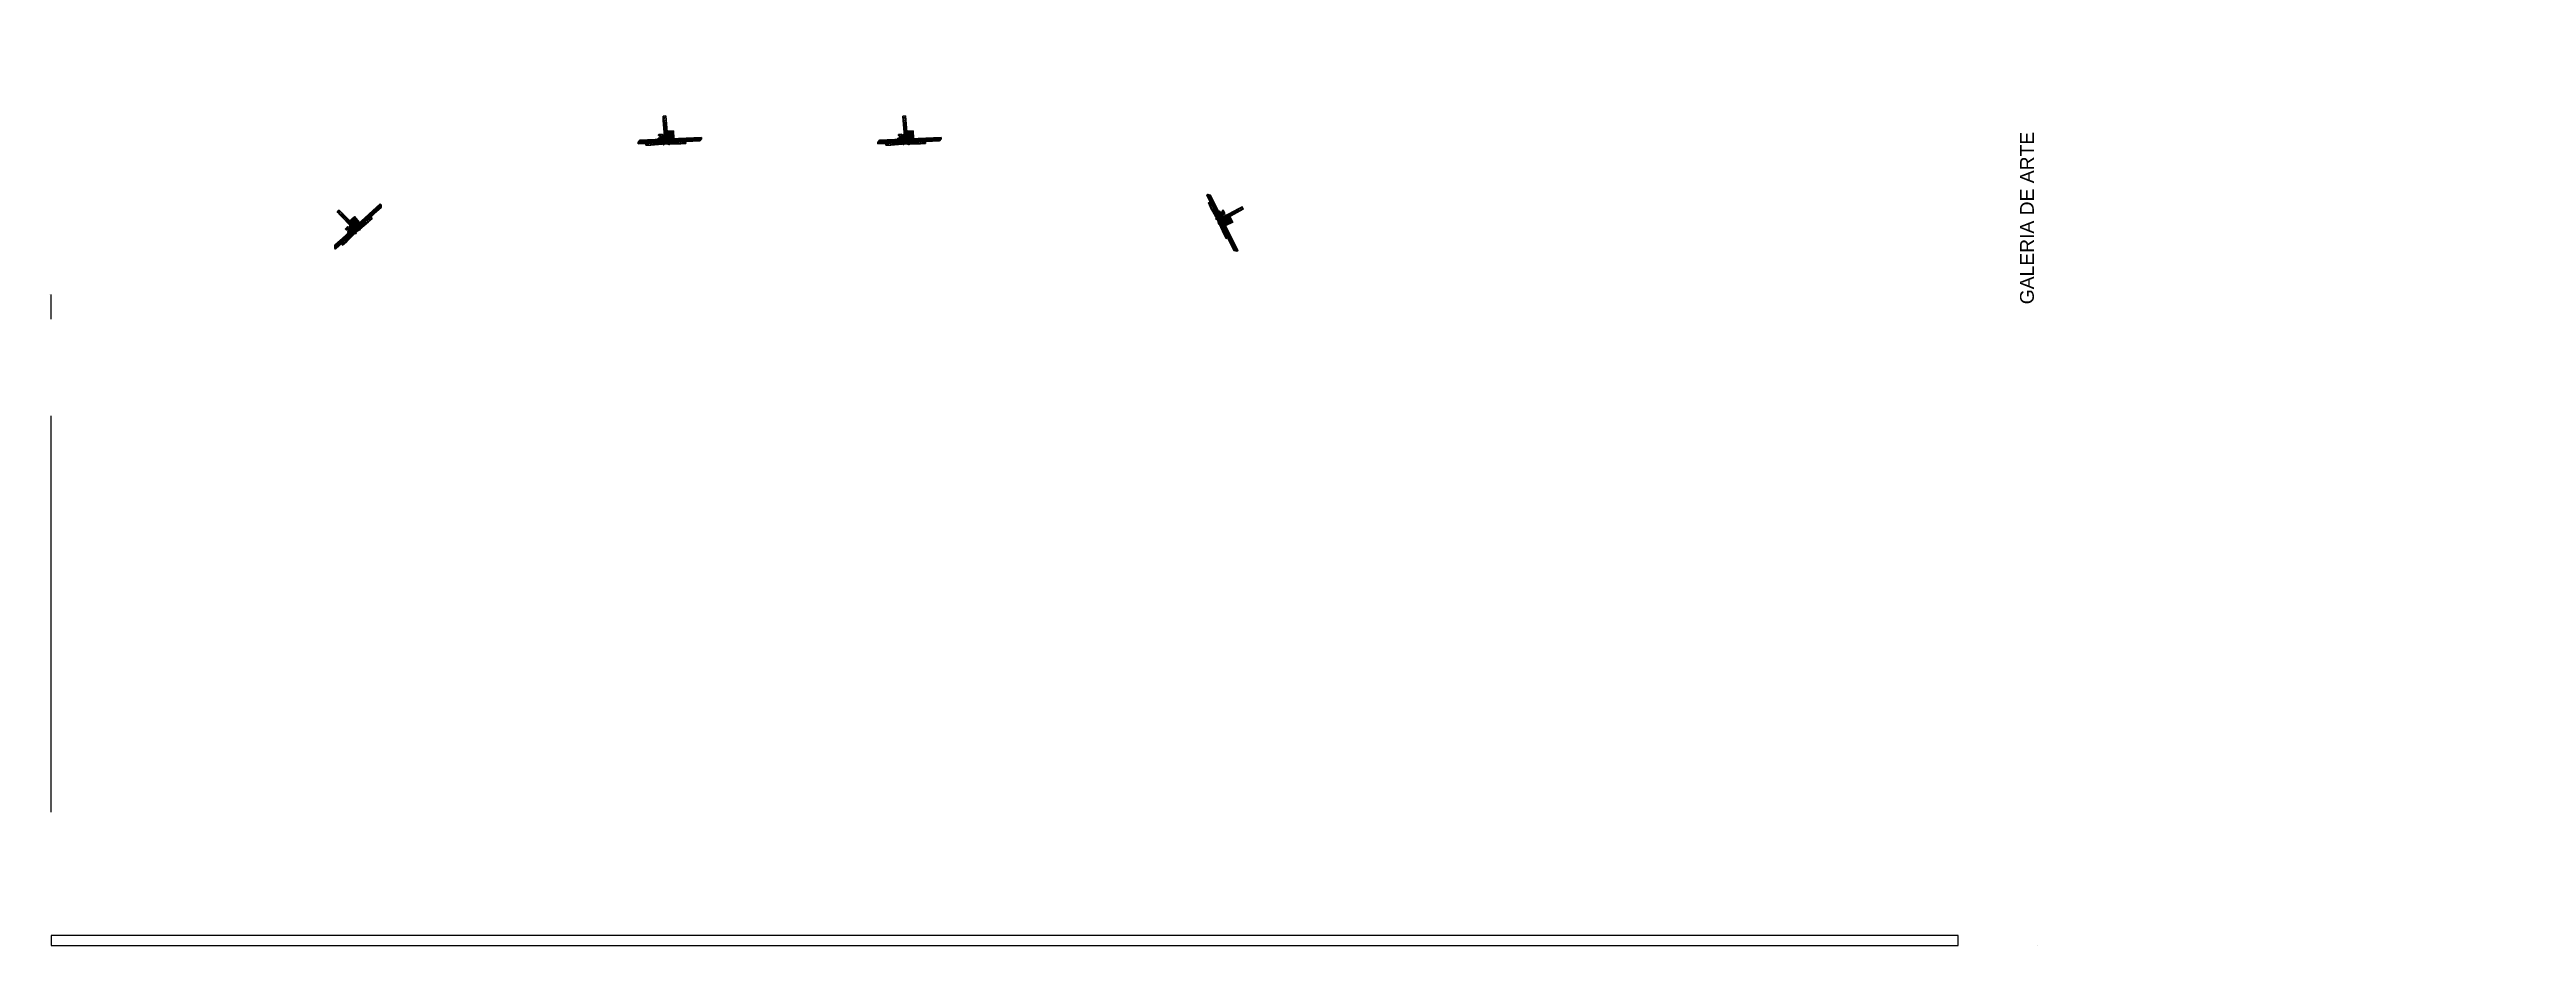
# Model space of a CAD drawing. Header units: millimetres. Extents: x -359 to 3412, y 784 to 2147.
import ezdxf

# ---------------------------------------------------------------- set-up
doc = ezdxf.new("R2010")
doc.units = ezdxf.units.MM
for name, color, linetype in [('Cavaletes', 7, 'Continuous'), ('controllo', 251, 'Continuous'), ('Parede', 5, 'Continuous'), ('Quadros', 61, 'Continuous'), ('Texto', 6, 'Continuous')]:
    doc.layers.add(name, color=color, linetype=linetype)
doc.styles.add('Arial', font='arial.ttf', dxfattribs={"height": 0.15})

msp = doc.modelspace()

# ---------------------------------------------------------------- texts
at = {"layer": 'Texto', "style": 'Arial'}
msp.add_text('GALERIA DE ARTE', height=21, rotation=90, dxfattribs=at).set_placement((2662.2, 1759.8, 7.5))

# ---------------------------------------------------------------- linework, layer by layer
msp.add_line((-359.5, 1774.9, 22.4), (-359.5, 1774.9, -14.2))
msp.add_polyline3d([(-357, 784, 7.5), (2547, 784, 7.5), (2547, 799, 7.5), (-357, 799, 7.5)], close=True)
at = {"layer": 'controllo', "linetype": 'Continuous', "extrusion": (1, 1.34099e-06, 1e-16)}
for p, q in [((-357, 1737.1, 69.6), (-357, 1774.9, 69.6)), ((-357, 1737.1, 84.5), (-357, 1774.9, 84.5))]:
    msp.add_line(p, q, dxfattribs=at)
at = {"layer": 'controllo', "linetype": 'Continuous'}
msp.add_line((-357, 987, 7.5), (-357, 1589.8, 7.5), dxfattribs=at)
at = {"layer": 'controllo', "linetype": 'Continuous', "extrusion": (1, -1e-16, 1e-16)}
for p, q in [((-357, 1520.9, 69.6), (-357, 1558.7, 69.6)), ((-357, 1520.9, 84.5), (-357, 1558.7, 84.5)), ((-357, 1554, 22.4), (-357, 1554, 7.5)), ((-357, 1554, 22.4), (-357, 1554, 7.5)), ((-357, 1341.4, 112.8), (-357, 1379.2, 112.8)), ((-357, 1101.1, 112.8), (-357, 1138.9, 112.8)), ((-357, 1015.3, 22.4), (-357, 1015.3, 7.5))]:
    msp.add_line(p, q, dxfattribs=at)
at = {"layer": 'Parede', "extrusion": (0, 2e-16, -1)}
msp.add_line((2547, 784, 7.5), (2547, 799, 7.5), dxfattribs=at)
at = {"layer": 'Parede'}
msp.add_line((2668, 784, 7.5), (2668, 784, 7.5), dxfattribs=at)
at = {"layer": 'Quadros', "color": 8, "extrusion": (1, 0, 4e-16), "const_width": 8.45, "elevation": 3412.4}
for points in [[(1940.4, 90.8), (2143.2, 90.8), (2143.2, 226), (1940.4, 226)], [(1638.2, 90.8), (1841, 90.8), (1841, 226), (1638.2, 226)]]:
    msp.add_lwpolyline(points, close=True, dxfattribs=at)
at = {"layer": 'Quadros', "color": 8, "extrusion": (1, -2e-16, 4e-16), "const_width": 14.8}
for points, elevation in [([(1712.1, 40), (2067.4, 40), (2067.4, 276.9), (1712.1, 276.9)], 1882.3), ([(1712.1, 31.8), (2067.4, 31.8), (2067.4, 268.6), (1712.1, 268.6)], 1906)]:
    msp.add_lwpolyline(points, close=True, dxfattribs=dict(at, elevation=elevation))
at = {"layer": 'Quadros', "color": 8, "extrusion": (1e-16, 1, 4e-16), "const_width": 8.45, "elevation": 1529.5}
for points in [[(-2494.4, 58.7), (-2291.7, 58.7), (-2291.7, 193.9), (-2494.4, 193.9)], [(-3018.8, 58.7), (-2816, 58.7), (-2816, 193.9), (-3018.8, 193.9)]]:
    msp.add_lwpolyline(points, close=True, dxfattribs=at)
at = {"layer": 'Quadros', "color": 8, "extrusion": (-4e-16, 1, 1e-16)}
for points, const_width, elevation in [([(-2720.6, 261.5), (-2720.6, 58.7), (-2585.4, 58.7), (-2585.4, 261.5)], 8.45, 1529.5), ([(-3242.1, 261.5), (-3242.1, 58.7), (-3106.9, 58.7), (-3106.9, 261.5)], 8.45, 1529.5), ([(-2854.7, 272.5), (-2854.7, 171.1), (-2787.1, 171.1), (-2787.1, 272.5)], 4.22, 1019.5), ([(-3121.9, 272.5), (-3121.9, 69.7), (-2986.7, 69.7), (-2986.7, 272.5)], 8.45, 1019.5), ([(-3289.5, 272.5), (-3289.5, 171.1), (-3221.9, 171.1), (-3221.9, 272.5)], 4.22, 1019.5)]:
    msp.add_lwpolyline(points, close=True, dxfattribs=dict(at, const_width=const_width, elevation=elevation))

msp.set_redraw_order([(e.dxf.handle, doc.entitydb.next_handle()) for e in msp.query("TEXT MTEXT ATTDEF DIMENSION ARC_DIMENSION")])  # texts and dimensions are drawn at this point

# ---------------------------------------------------------------- meshes
at = {"layer": 'Cavaletes'}
mesh = msp.add_polyface(dxfattribs=at)
corners = [(580.9, 2008.1, 32.3), (609.2, 2008.4, 8.5), (601.7, 2008, 8.8), (579.7, 2007.8, 27), (579.9, 2008.1, 32.4), (579.8, 2004, 27.2), (580, 2004.2, 32.5), (601.8, 2004.2, 9), (609.4, 2004.5, 8.7), (581.1, 2004.3, 32.5), (579.3, 2039.8, 7.7), (579, 2046.5, 7.4), (581.7, 2015.4, 38.4), (581.4, 2015.1, 31.8), (581.9, 2010.6, 38.7), (581.7, 2008.4, 32.1), (581.9, 2008.6, 36.8), (574.8, 2046.3, 7.5), (577.5, 2015.2, 38.6), (575.1, 2039.6, 7.8), (577.2, 2014.9, 31.9), (577.5, 2008.2, 32.2), (577.7, 2008.4, 37), (577.7, 2010.4, 38.8), (585, 2014.6, 22.2), (581.5, 2014.4, 22.3), (586.4, 2020.3, 149), (589.9, 2020.5, 148.9), (585.3, 2007.9, 22.5), (581.8, 2007.8, 22.6), (586.7, 2013.6, 149.3), (590.3, 2013.8, 149.2), (576.7, 2014.2, 22.5), (573.2, 2014.1, 22.6), (578.1, 2020, 149.4), (581.6, 2020.1, 149.2), (577, 2007.5, 22.8), (573.5, 2007.4, 22.9), (578.4, 2013.3, 149.7), (582, 2013.4, 149.5), (556.2, 2006, 10.7), (548.6, 2005.7, 11), (578.7, 2008, 32.4), (579.6, 2007.8, 27), (579.8, 2008.1, 32.4), (579.7, 2004, 27.2), (579.9, 2004.2, 32.5), (556.4, 2002.2, 10.9), (548.8, 2001.8, 11.2), (578.9, 2004.2, 32.6), (612.9, 2011.2, 88.2), (552.2, 2008.5, 90.7), (552.5, 2009, 100), (613.2, 2011.7, 97.5), (612.9, 2009.9, 88.2), (552.2, 2007.2, 90.7), (552.6, 2007.6, 100.1), (613.3, 2010.3, 97.6), (579.7, 2015, 94.5), (579.5, 2014.8, 89.6), (584.2, 2015, 89.4), (584.4, 2015.2, 94.3), (584.1, 2018.9, 89.3), (579.3, 2018.7, 89.5), (579.6, 2017.5, 94.4), (582.6, 2017.6, 94.2), (584.3, 2017.7, 94.2), (581.3, 2018.8, 89.4), (584.1, 2018.9, 89.3), (579.3, 2018.7, 89.5), (579.3, 2018.7, 89.5), (579.5, 2017.4, 92.6), (579.4, 2017.3, 89.5), (579.4, 2017.7, 89.5), (579.4, 2018, 89.5), (579.3, 2018.7, 89.5), (579.6, 2017.5, 93.3), (584.2, 2017.5, 90.4), (584.2, 2017.5, 90.2), (584.1, 2017.5, 89.3), (584.2, 2017.6, 90.7), (584.2, 2017.6, 91.1), (584.1, 2018.9, 89.3), (584.1, 2018.9, 89.3), (584.1, 2018.9, 89.3), (584.1, 2018.9, 89.3), (584.2, 2017.6, 91.9), (584.1, 2018.9, 89.3), (586.1, 2020.9, 94), (577.6, 2020.6, 94.3), (577.7, 2017.4, 94.5), (586.2, 2017.8, 94.1), (585.9, 2020.7, 89.1), (577.4, 2020.3, 89.5), (577.5, 2017.2, 89.6), (586, 2017.6, 89.2), (590.8, 2012, 173.9), (591, 2008.9, 174.5), (590.9, 2008.8, 171.7), (590.9, 2012.1, 176.7), (580.1, 2008.3, 172.2), (580, 2011.5, 174.3), (580.2, 2008.4, 174.9), (580.2, 2011.6, 177.1), (589.8, 2021.7, 147.8), (578, 2021.2, 148.3), (578.2, 2021.4, 152.8), (590, 2021.9, 152.3), (589.9, 2020.5, 147.9), (578, 2019.9, 148.4), (578.2, 2020.2, 152.8), (590.1, 2020.7, 152.3), (590.2, 2013.8, 148.2), (578.4, 2013.2, 148.7), (578.5, 2013.5, 153.1), (590.4, 2014, 152.6), (590.2, 2012.5, 148.2), (578.4, 2012, 148.7), (578.6, 2012.2, 153.2), (590.4, 2012.7, 152.7), (583.7, 2016.3, 77.4), (578.9, 2016.1, 77.5), (582.9, 2020.9, 180.3), (587.7, 2021.1, 180.1), (584, 2010.1, 77.6), (579.2, 2009.9, 77.8), (583.2, 2014.7, 180.6), (588, 2014.9, 180.4), (613.1, 2010.1, 94), (552.5, 2007.4, 96.5), (552.6, 2007.5, 98.8), (613.2, 2010.2, 96.3), (613.3, 2007.9, 95.5), (552.6, 2005.2, 98), (552.7, 2005.3, 100.3), (613.4, 2008, 97.9), (590.3, 2023.5, 170.5), (579.2, 2023, 170.9), (579.5, 2023.4, 177.9), (590.5, 2023.9, 177.4), (590.8, 2011.9, 171), (579.8, 2011.4, 171.4), (580, 2011.7, 178.4), (591.1, 2012.2, 178)]
mesh.append_faces([[corners[k] for k in face] for face in [(0, 3, 4), (4, 5, 6), (3, 7, 5), (2, 8, 7), (1, 9, 8), (0, 6, 9), (12, 17, 18), (11, 19, 17), (10, 20, 19), (13, 21, 20), (15, 22, 21), (16, 23, 22), (14, 18, 23), (23, 21, 22), (24, 26, 27), (24, 29, 25), (25, 30, 26), (26, 31, 27), (27, 28, 24), (28, 30, 29), (32, 34, 35), (32, 37, 33), (33, 38, 34), (34, 39, 35), (35, 36, 32), (36, 38, 37), (49, 45, 46), (50, 52, 53), (50, 55, 51), (51, 56, 52), (52, 57, 53), (53, 54, 50), (54, 56, 55), (58, 60, 61), (62, 59, 63), (58, 65, 64), (87, 62, 68), (88, 90, 91), (88, 93, 89), (89, 94, 90), (91, 92, 88), (94, 73, 72), (96, 97, 98), (96, 100, 101), (98, 102, 100), (97, 103, 102), (99, 101, 103), (101, 102, 103), (104, 106, 107), (104, 109, 105), (105, 110, 106), (106, 111, 107), (107, 108, 104), (108, 110, 109), (112, 114, 115), (112, 117, 113), (113, 118, 114), (114, 119, 115), (115, 116, 112), (116, 118, 117), (120, 122, 123), (120, 125, 121), (121, 126, 122), (122, 127, 123), (123, 124, 120), (124, 126, 125), (128, 130, 131), (128, 133, 129), (129, 134, 130), (130, 135, 131), (131, 132, 128), (132, 134, 133), (136, 138, 139), (136, 141, 137), (137, 142, 138), (138, 143, 139), (139, 140, 136), (140, 142, 141)]], dxfattribs={"vtx0": -1})
mesh.append_faces([[corners[k] for k in face] for face in [(77, 60, 78), (78, 60, 79), (81, 61, 80), (85, 62, 83), (67, 92, 68), (92, 67, 93), (73, 94, 74), (75, 94, 70), (76, 90, 71), (78, 95, 77), (80, 95, 81), (86, 95, 66)]], dxfattribs={"vtx0": -1, "vtx1": -1})
mesh.append_faces([[corners[k] for k in face] for face in [(0, 2, 3), (13, 12, 14), (18, 19, 20), (23, 20, 21), (49, 47, 45), (65, 58, 61), (63, 69, 67), (59, 71, 72), (61, 77, 80), (62, 82, 83), (62, 84, 82), (62, 85, 79), (62, 87, 84), (91, 64, 65), (91, 65, 66), (93, 67, 69), (93, 69, 70), (94, 75, 74), (90, 76, 64), (95, 80, 77), (95, 86, 81)]], dxfattribs={"vtx0": -1, "vtx2": -1})
mesh.append_faces([[corners[k] for k in face] for face in [(6, 5, 9), (16, 15, 14), (44, 43, 42), (46, 45, 44), (45, 47, 43), (47, 48, 40), (48, 49, 41), (49, 46, 42), (58, 64, 59), (68, 62, 67), (79, 95, 78), (79, 85, 95)]], dxfattribs={"vtx1": -1})
mesh.append_faces([[corners[k] for k in face] for face in [(5, 7, 9), (13, 10, 12), (15, 13, 14), (23, 18, 20), (43, 40, 42), (62, 63, 67), (72, 73, 59), (73, 74, 59), (74, 75, 59), (75, 70, 59), (64, 76, 59), (76, 71, 59), (61, 60, 77), (60, 62, 79), (81, 86, 61), (91, 90, 64), (95, 91, 66), (92, 95, 68), (94, 93, 70), (90, 94, 71), (83, 82, 95), (82, 84, 95), (85, 83, 95), (84, 87, 95), (87, 68, 95)]], dxfattribs={"vtx1": -1, "vtx2": -1})
mesh.append_faces([[corners[k] for k in face] for face in [(0, 1, 2), (4, 3, 5), (3, 2, 7), (2, 1, 8), (1, 0, 9), (0, 4, 6), (7, 8, 9), (10, 11, 12), (12, 11, 17), (11, 10, 19), (10, 13, 20), (13, 15, 21), (15, 16, 22), (16, 14, 23), (14, 12, 18), (18, 17, 19), (24, 25, 26), (24, 28, 29), (25, 29, 30), (26, 30, 31), (27, 31, 28), (28, 31, 30), (32, 33, 34), (32, 36, 37), (33, 37, 38), (34, 38, 39), (35, 39, 36), (36, 39, 38), (40, 41, 42), (45, 43, 44), (47, 40, 43), (48, 41, 40), (49, 42, 41), (46, 44, 42), (49, 48, 47), (50, 51, 52), (50, 54, 55), (51, 55, 56), (52, 56, 57), (53, 57, 54), (54, 57, 56), (58, 59, 60), (62, 60, 59), (61, 66, 65), (63, 70, 69), (70, 63, 59), (86, 66, 61), (88, 89, 90), (88, 92, 93), (89, 93, 94), (91, 95, 92), (94, 72, 71), (96, 99, 97), (96, 98, 100), (98, 97, 102), (97, 99, 103), (99, 96, 101), (101, 100, 102), (104, 105, 106), (104, 108, 109), (105, 109, 110), (106, 110, 111), (107, 111, 108), (108, 111, 110), (112, 113, 114), (112, 116, 117), (113, 117, 118), (114, 118, 119), (115, 119, 116), (116, 119, 118), (120, 121, 122), (120, 124, 125), (121, 125, 126), (122, 126, 127), (123, 127, 124), (124, 127, 126), (128, 129, 130), (128, 132, 133), (129, 133, 134), (130, 134, 135), (131, 135, 132), (132, 135, 134), (136, 137, 138), (136, 140, 141), (137, 141, 142), (138, 142, 143), (139, 143, 140), (140, 143, 142)]], dxfattribs={"vtx2": -1})
mesh = msp.add_polyface(dxfattribs=at)
corners = [(946, 2008.1, 32.3), (974.3, 2008.4, 8.5), (966.7, 2008, 8.8), (944.8, 2007.8, 27), (945, 2008.1, 32.4), (944.9, 2004, 27.2), (945.1, 2004.2, 32.5), (966.9, 2004.2, 9), (974.5, 2004.5, 8.7), (946.2, 2004.3, 32.5), (944.4, 2039.8, 7.7), (944.1, 2046.5, 7.4), (946.7, 2015.4, 38.4), (946.5, 2015.1, 31.8), (947, 2010.6, 38.7), (946.8, 2008.4, 32.1), (947, 2008.6, 36.8), (939.9, 2046.3, 7.5), (942.6, 2015.2, 38.6), (940.2, 2039.6, 7.8), (942.3, 2014.9, 31.9), (942.6, 2008.2, 32.2), (942.8, 2008.4, 37), (942.8, 2010.4, 38.8), (950.1, 2014.6, 22.2), (946.5, 2014.4, 22.3), (951.5, 2020.3, 149), (955, 2020.5, 148.9), (950.4, 2007.9, 22.5), (946.8, 2007.8, 22.6), (951.8, 2013.6, 149.3), (955.3, 2013.8, 149.2), (941.8, 2014.2, 22.5), (938.2, 2014.1, 22.6), (943.2, 2020, 149.4), (946.7, 2020.1, 149.2), (942.1, 2007.5, 22.8), (938.6, 2007.4, 22.9), (943.5, 2013.3, 149.7), (947, 2013.4, 149.5), (921.3, 2006, 10.7), (913.7, 2005.7, 11), (943.8, 2008, 32.4), (944.6, 2007.8, 27), (944.9, 2008.1, 32.4), (944.8, 2004, 27.2), (945, 2004.2, 32.5), (921.5, 2002.2, 10.9), (913.9, 2001.8, 11.2), (944, 2004.2, 32.6), (977.9, 2011.2, 88.2), (917.3, 2008.5, 90.7), (917.6, 2009, 100), (978.3, 2011.7, 97.5), (978, 2009.9, 88.2), (917.3, 2007.2, 90.7), (917.7, 2007.6, 100.1), (978.4, 2010.3, 97.6), (944.8, 2015, 94.5), (944.6, 2014.8, 89.6), (949.3, 2015, 89.4), (949.5, 2015.2, 94.3), (949.2, 2018.9, 89.3), (944.4, 2018.7, 89.5), (944.7, 2017.5, 94.4), (947.7, 2017.6, 94.2), (949.4, 2017.7, 94.2), (946.4, 2018.8, 89.4), (949.2, 2018.9, 89.3), (944.4, 2018.7, 89.5), (944.4, 2018.7, 89.5), (944.6, 2017.4, 92.6), (944.5, 2017.3, 89.5), (944.5, 2017.7, 89.5), (944.5, 2018, 89.5), (944.4, 2018.7, 89.5), (944.6, 2017.5, 93.3), (949.3, 2017.5, 90.4), (949.3, 2017.5, 90.2), (949.2, 2017.5, 89.3), (949.3, 2017.6, 90.7), (949.3, 2017.6, 91.1), (949.2, 2018.9, 89.3), (949.2, 2018.9, 89.3), (949.2, 2018.9, 89.3), (949.2, 2018.9, 89.3), (949.3, 2017.6, 91.9), (949.2, 2018.9, 89.3), (951.2, 2020.9, 94), (942.6, 2020.6, 94.3), (942.8, 2017.4, 94.5), (951.3, 2017.8, 94.1), (951, 2020.7, 89.1), (942.5, 2020.3, 89.5), (942.6, 2017.2, 89.6), (951.1, 2017.6, 89.2), (955.9, 2012, 173.9), (956.1, 2008.9, 174.5), (956, 2008.8, 171.7), (956, 2012.1, 176.7), (945.2, 2008.3, 172.2), (945.1, 2011.5, 174.3), (945.3, 2008.4, 174.9), (945.2, 2011.6, 177.1), (954.9, 2021.7, 147.8), (943.1, 2021.2, 148.3), (943.2, 2021.4, 152.8), (955.1, 2021.9, 152.3), (955, 2020.5, 147.9), (943.1, 2019.9, 148.4), (943.3, 2020.2, 152.8), (955.1, 2020.7, 152.3), (955.3, 2013.8, 148.2), (943.4, 2013.2, 148.7), (943.6, 2013.5, 153.1), (955.4, 2014, 152.6), (955.3, 2012.5, 148.2), (943.5, 2012, 148.7), (943.7, 2012.2, 153.2), (955.5, 2012.7, 152.7), (948.8, 2016.3, 77.4), (944, 2016.1, 77.5), (948, 2020.9, 180.3), (952.8, 2021.1, 180.1), (949, 2010.1, 77.6), (944.3, 2009.9, 77.8), (948.3, 2014.7, 180.6), (953, 2014.9, 180.4), (978.2, 2010.1, 94), (917.6, 2007.4, 96.5), (917.6, 2007.5, 98.8), (978.3, 2010.2, 96.3), (978.4, 2007.9, 95.5), (917.7, 2005.2, 98), (917.8, 2005.3, 100.3), (978.5, 2008, 97.9), (955.3, 2023.5, 170.5), (944.3, 2023, 170.9), (944.6, 2023.4, 177.9), (955.6, 2023.9, 177.4), (955.9, 2011.9, 171), (944.9, 2011.4, 171.4), (945.1, 2011.7, 178.4), (956.2, 2012.2, 178)]
mesh.append_faces([[corners[k] for k in face] for face in [(0, 3, 4), (4, 5, 6), (3, 7, 5), (2, 8, 7), (1, 9, 8), (0, 6, 9), (12, 17, 18), (11, 19, 17), (10, 20, 19), (13, 21, 20), (15, 22, 21), (16, 23, 22), (14, 18, 23), (23, 21, 22), (24, 26, 27), (24, 29, 25), (25, 30, 26), (26, 31, 27), (27, 28, 24), (28, 30, 29), (32, 34, 35), (32, 37, 33), (33, 38, 34), (34, 39, 35), (35, 36, 32), (36, 38, 37), (49, 45, 46), (50, 52, 53), (50, 55, 51), (51, 56, 52), (52, 57, 53), (53, 54, 50), (54, 56, 55), (58, 60, 61), (62, 59, 63), (58, 65, 64), (87, 62, 68), (88, 90, 91), (88, 93, 89), (89, 94, 90), (91, 92, 88), (94, 73, 72), (96, 97, 98), (96, 100, 101), (98, 102, 100), (97, 103, 102), (99, 101, 103), (101, 102, 103), (104, 106, 107), (104, 109, 105), (105, 110, 106), (106, 111, 107), (107, 108, 104), (108, 110, 109), (112, 114, 115), (112, 117, 113), (113, 118, 114), (114, 119, 115), (115, 116, 112), (116, 118, 117), (120, 122, 123), (120, 125, 121), (121, 126, 122), (122, 127, 123), (123, 124, 120), (124, 126, 125), (128, 130, 131), (128, 133, 129), (129, 134, 130), (130, 135, 131), (131, 132, 128), (132, 134, 133), (136, 138, 139), (136, 141, 137), (137, 142, 138), (138, 143, 139), (139, 140, 136), (140, 142, 141)]], dxfattribs={"vtx0": -1})
mesh.append_faces([[corners[k] for k in face] for face in [(77, 60, 78), (78, 60, 79), (81, 61, 80), (85, 62, 83), (67, 92, 68), (92, 67, 93), (73, 94, 74), (75, 94, 70), (76, 90, 71), (78, 95, 77), (80, 95, 81), (86, 95, 66)]], dxfattribs={"vtx0": -1, "vtx1": -1})
mesh.append_faces([[corners[k] for k in face] for face in [(0, 2, 3), (13, 12, 14), (18, 19, 20), (23, 20, 21), (49, 47, 45), (65, 58, 61), (63, 69, 67), (59, 71, 72), (61, 77, 80), (62, 82, 83), (62, 84, 82), (62, 85, 79), (62, 87, 84), (91, 64, 65), (91, 65, 66), (93, 67, 69), (93, 69, 70), (94, 75, 74), (90, 76, 64), (95, 80, 77), (95, 86, 81)]], dxfattribs={"vtx0": -1, "vtx2": -1})
mesh.append_faces([[corners[k] for k in face] for face in [(6, 5, 9), (16, 15, 14), (44, 43, 42), (46, 45, 44), (45, 47, 43), (47, 48, 40), (48, 49, 41), (49, 46, 42), (58, 64, 59), (68, 62, 67), (79, 95, 78), (79, 85, 95)]], dxfattribs={"vtx1": -1})
mesh.append_faces([[corners[k] for k in face] for face in [(5, 7, 9), (13, 10, 12), (15, 13, 14), (23, 18, 20), (43, 40, 42), (62, 63, 67), (72, 73, 59), (73, 74, 59), (74, 75, 59), (75, 70, 59), (64, 76, 59), (76, 71, 59), (61, 60, 77), (60, 62, 79), (81, 86, 61), (91, 90, 64), (95, 91, 66), (92, 95, 68), (94, 93, 70), (90, 94, 71), (83, 82, 95), (82, 84, 95), (85, 83, 95), (84, 87, 95), (87, 68, 95)]], dxfattribs={"vtx1": -1, "vtx2": -1})
mesh.append_faces([[corners[k] for k in face] for face in [(0, 1, 2), (4, 3, 5), (3, 2, 7), (2, 1, 8), (1, 0, 9), (0, 4, 6), (7, 8, 9), (10, 11, 12), (12, 11, 17), (11, 10, 19), (10, 13, 20), (13, 15, 21), (15, 16, 22), (16, 14, 23), (14, 12, 18), (18, 17, 19), (24, 25, 26), (24, 28, 29), (25, 29, 30), (26, 30, 31), (27, 31, 28), (28, 31, 30), (32, 33, 34), (32, 36, 37), (33, 37, 38), (34, 38, 39), (35, 39, 36), (36, 39, 38), (40, 41, 42), (45, 43, 44), (47, 40, 43), (48, 41, 40), (49, 42, 41), (46, 44, 42), (49, 48, 47), (50, 51, 52), (50, 54, 55), (51, 55, 56), (52, 56, 57), (53, 57, 54), (54, 57, 56), (58, 59, 60), (62, 60, 59), (61, 66, 65), (63, 70, 69), (70, 63, 59), (86, 66, 61), (88, 89, 90), (88, 92, 93), (89, 93, 94), (91, 95, 92), (94, 72, 71), (96, 99, 97), (96, 98, 100), (98, 97, 102), (97, 99, 103), (99, 96, 101), (101, 100, 102), (104, 105, 106), (104, 108, 109), (105, 109, 110), (106, 110, 111), (107, 111, 108), (108, 111, 110), (112, 113, 114), (112, 116, 117), (113, 117, 118), (114, 118, 119), (115, 119, 116), (116, 119, 118), (120, 121, 122), (120, 124, 125), (121, 125, 126), (122, 126, 127), (123, 127, 124), (124, 127, 126), (128, 129, 130), (128, 132, 133), (129, 133, 134), (130, 134, 135), (131, 135, 132), (132, 135, 134), (136, 137, 138), (136, 140, 141), (137, 141, 142), (138, 142, 143), (139, 143, 140), (140, 143, 142)]], dxfattribs={"vtx2": -1})
mesh = msp.add_polyface(dxfattribs=at)
corners = [(630.5, 2010.3, 97.4), (536.7, 2006.2, 101.2), (539.5, 2009.6, 174.3), (633.4, 2013.7, 170.5), (630.6, 2008.4, 97.5), (536.8, 2004.2, 101.3), (539.6, 2007.6, 174.4), (633.4, 2011.8, 170.6)]
mesh.append_faces([[corners[k] for k in face] for face in [(0, 2, 3), (0, 5, 1), (1, 6, 2), (2, 7, 3), (3, 4, 0), (4, 6, 5)]], dxfattribs={"vtx0": -1})
mesh.append_faces([[corners[k] for k in face] for face in [(0, 1, 2), (0, 4, 5), (1, 5, 6), (2, 6, 7), (3, 7, 4), (4, 7, 6)]], dxfattribs={"vtx2": -1})
mesh = msp.add_polyface(dxfattribs=at)
corners = [(571.9, 2013.5, 36.3), (573.7, 2013.6, 36.3), (573.7, 2013.8, 35.4), (571.8, 2013.8, 35.4), (573.6, 2013.7, 34.4), (571.8, 2013.7, 34.5), (573.6, 2013.3, 33.6), (571.8, 2013.2, 33.7), (573.6, 2012.6, 33), (571.8, 2012.5, 33.1), (573.7, 2011.7, 32.8), (571.8, 2011.6, 32.9), (573.7, 2010.7, 32.9), (572, 2011.2, 37.6), (573.8, 2012.2, 37.4), (572, 2012.1, 37.5), (573.9, 2011.3, 37.5), (573.8, 2013, 37), (571.9, 2012.9, 37.1), (571.9, 2012.1, 35.6), (573.7, 2012.3, 35.2), (573.7, 2012.2, 35.5), (571.9, 2012.2, 35.3), (573.7, 2012.2, 34.9), (571.9, 2012.2, 35), (573.7, 2012.1, 34.6), (571.9, 2012, 34.7), (573.7, 2011.8, 34.4), (571.9, 2011.8, 34.5), (573.7, 2011.5, 34.3), (571.9, 2011.4, 34.4), (573.7, 2011.2, 34.4), (571.9, 2011.1, 34.4), (573.8, 2010.9, 34.5), (572, 2011, 36), (572, 2011.3, 36.1), (573.8, 2011.4, 36), (573.8, 2011.1, 35.9), (573.8, 2011.7, 35.9), (571.9, 2011.6, 36), (573.8, 2012, 35.8), (571.9, 2011.9, 35.9), (567.5, 2012.1, 36.5), (585.8, 2013.3, 35.3), (567.4, 2012.5, 36), (585.8, 2013, 35.7), (585.8, 2013.4, 34.7), (567.4, 2012.6, 35.5), (585.7, 2013.3, 34.2), (567.4, 2012.5, 34.9), (585.7, 2013, 33.7), (567.4, 2012.2, 34.5), (585.7, 2012.6, 33.4), (567.4, 2011.8, 34.1), (585.8, 2012.1, 33.3), (567.4, 2011.2, 34), (585.8, 2011.5, 33.3), (567.4, 2010.7, 34.1), (567.5, 2010.6, 36.7), (585.9, 2011.9, 36.1), (567.5, 2011.1, 36.8), (585.9, 2011.4, 35.9), (585.9, 2012.5, 36), (567.5, 2011.7, 36.7), (573.6, 2013, 33.4), (573.6, 2013.5, 33.9), (571.9, 2013.4, 34), (573.2, 2018, 28.7), (573.2, 2018.5, 29.3)]
mesh.append_faces([[corners[k] for k in face] for face in [(13, 14, 15), (19, 20, 21), (22, 23, 20), (24, 25, 23), (26, 27, 25), (28, 29, 27), (30, 31, 29), (32, 33, 31), (34, 36, 37), (35, 38, 36), (39, 40, 38), (41, 21, 40), (42, 43, 44), (44, 46, 47), (47, 48, 49), (49, 50, 51), (51, 52, 53), (53, 54, 55), (55, 56, 57), (58, 59, 60), (60, 62, 63), (63, 45, 42)]], dxfattribs={"vtx0": -1})
mesh.append_faces([[corners[k] for k in face] for face in [(1, 20, 2), (2, 23, 4), (4, 25, 6), (6, 27, 8), (8, 29, 10), (10, 31, 12), (16, 38, 14), (14, 40, 17), (17, 21, 1)]], dxfattribs={"vtx0": -1, "vtx1": -1})
mesh.append_faces([[corners[k] for k in face] for face in [(1, 21, 20), (2, 20, 23), (4, 23, 25), (6, 25, 27), (8, 27, 29), (10, 29, 31), (16, 36, 38), (14, 38, 40), (17, 40, 21)]], dxfattribs={"vtx0": -1, "vtx2": -1})
mesh.append_faces([[corners[k] for k in face] for face in [(64, 67, 65)]], dxfattribs={"vtx1": -1})
mesh.append_faces([[corners[k] for k in face] for face in [(0, 1, 2), (3, 2, 4), (5, 4, 6), (7, 6, 8), (9, 8, 10), (11, 10, 12), (13, 16, 14), (15, 14, 17), (18, 17, 1), (34, 35, 36), (42, 45, 43), (44, 43, 46), (47, 46, 48), (49, 48, 50), (51, 50, 52), (53, 52, 54), (55, 54, 56), (58, 61, 59), (60, 59, 62), (63, 62, 45), (64, 65, 66), (67, 68, 65)]], dxfattribs={"vtx2": -1})
mesh = msp.add_polyface(dxfattribs=at)
corners = [(571.8, 2012.5, 33.1), (573.7, 2011.7, 32.8), (571.8, 2011.6, 32.9), (573.7, 2010.7, 32.9), (571.9, 2010.7, 33), (573.8, 2009.9, 33.3), (571.9, 2009.8, 33.4), (573.8, 2009.3, 34.1), (572, 2009.3, 34.1), (572, 2012.1, 37.5), (573.8, 2013, 37), (571.9, 2012.9, 37.1), (571.9, 2012.1, 35.6), (571.9, 2012.2, 35.3), (573.7, 2012.3, 35.2), (571.9, 2012.2, 35), (573.7, 2012.2, 34.9), (571.9, 2012, 34.7), (573.7, 2012.1, 34.6), (571.9, 2011.8, 34.5), (573.7, 2011.8, 34.4), (571.9, 2011.4, 34.4), (573.7, 2011.5, 34.3), (571.9, 2011.1, 34.4), (573.7, 2011.2, 34.4), (571.9, 2010.8, 34.6), (573.8, 2010.9, 34.5), (571.9, 2010.6, 34.9), (573.8, 2010.7, 34.8), (572, 2010.6, 35.2), (573.8, 2010.6, 35.1), (572, 2011.3, 36.1), (571.9, 2011.6, 36), (573.8, 2011.7, 35.9), (571.9, 2011.9, 35.9), (573.8, 2012, 35.8), (573.7, 2012.2, 35.5), (571.9, 2013.5, 36.3), (571.8, 2013.7, 34.5), (571.8, 2013.2, 33.7), (572, 2009, 35), (572, 2010.6, 35.5), (572.1, 2009.1, 36), (572, 2010.7, 35.8), (572.1, 2009.6, 36.8), (572, 2011, 36), (572.1, 2010.3, 37.4), (572, 2011.2, 37.6), (567.4, 2012.5, 36), (567.5, 2011.2, 35.4), (567.5, 2012.1, 36.5), (567.4, 2012.6, 35.5), (567.4, 2012.5, 34.9), (567.4, 2012.2, 34.5), (567.4, 2011.8, 34.1), (567.4, 2011.2, 34), (567.4, 2010.7, 34.1), (567.5, 2010.2, 34.4), (567.5, 2009.9, 34.8), (567.5, 2009.8, 35.4), (567.5, 2009.9, 35.9), (567.5, 2010.1, 36.4), (567.5, 2010.6, 36.7), (567.5, 2011.1, 36.8), (567.5, 2011.7, 36.7), (570, 2004.7, 42), (573.9, 2009.9, 37.2), (572.2, 2009.8, 37.2), (569.1, 2005.9, 40.8), (572.2, 2009.4, 36.7), (573.9, 2009.4, 36.6), (570, 2004.2, 41.5)]
mesh.append_faces([[corners[k] for k in face] for face in [(0, 1, 2), (2, 3, 4), (4, 5, 6), (6, 7, 8), (9, 10, 11)]], dxfattribs={"vtx0": -1})
mesh.append_faces([[corners[k] for k in face] for face in [(48, 49, 50), (51, 49, 48), (52, 49, 51), (53, 49, 52), (54, 49, 53), (55, 49, 54), (56, 49, 55), (57, 49, 56), (58, 49, 57), (59, 49, 58), (60, 49, 59), (61, 49, 60), (62, 49, 61), (63, 49, 62), (64, 49, 63), (50, 49, 64)]], dxfattribs={"vtx0": -1, "vtx1": -1})
mesh.append_faces([[corners[k] for k in face] for face in [(37, 13, 12), (38, 17, 15), (39, 19, 17), (0, 21, 19), (2, 23, 21), (4, 25, 23), (6, 27, 25), (8, 29, 27), (40, 41, 29), (42, 43, 41), (44, 45, 43), (46, 31, 45), (47, 32, 31), (9, 34, 32), (11, 12, 34), (65, 66, 67)]], dxfattribs={"vtx0": -1, "vtx2": -1})
mesh.append_faces([[corners[k] for k in face] for face in [(39, 0, 19), (0, 2, 21), (2, 4, 23), (4, 6, 25), (6, 8, 27), (8, 40, 29), (40, 42, 41), (42, 44, 43), (44, 46, 45), (46, 47, 31), (47, 9, 32), (9, 11, 34), (69, 70, 71)]], dxfattribs={"vtx1": -1, "vtx2": -1})
mesh.append_faces([[corners[k] for k in face] for face in [(12, 13, 14), (13, 15, 16), (15, 17, 18), (17, 19, 20), (19, 21, 22), (21, 23, 24), (23, 25, 26), (25, 27, 28), (27, 29, 30), (31, 32, 33), (32, 34, 35), (34, 12, 36), (68, 67, 69)]], dxfattribs={"vtx2": -1})
mesh = msp.add_polyface(dxfattribs=at)
corners = [(571.9, 2010.7, 33), (573.7, 2010.7, 32.9), (573.8, 2009.9, 33.3), (571.9, 2009.8, 33.4), (573.8, 2009.3, 34.1), (572, 2009.3, 34.1), (573.9, 2009.1, 35), (572, 2009, 35), (573.9, 2009.2, 35.9), (572.1, 2009.1, 36), (573.9, 2009.6, 36.7), (572.1, 2009.6, 36.8), (573.9, 2010.4, 37.3), (572.1, 2010.3, 37.4), (573.9, 2011.3, 37.5), (572, 2011.2, 37.6), (571.9, 2010.8, 34.6), (573.8, 2010.7, 34.8), (573.8, 2010.9, 34.5), (571.9, 2010.6, 34.9), (573.8, 2010.6, 35.1), (572, 2010.6, 35.2), (572, 2010.6, 35.5), (573.8, 2010.7, 35.4), (572, 2010.7, 35.8), (573.8, 2010.8, 35.7), (572, 2011, 36), (573.8, 2011.1, 35.9), (573.7, 2011.2, 34.4), (573.8, 2011.4, 36), (567.4, 2010.7, 34.1), (585.8, 2011, 33.6), (567.5, 2010.2, 34.4), (585.8, 2011.5, 33.3), (585.9, 2010.7, 34.1), (567.5, 2009.9, 34.8), (585.9, 2010.6, 34.6), (567.5, 2009.8, 35.4), (585.9, 2010.7, 35.1), (567.5, 2009.9, 35.9), (585.9, 2011, 35.6), (567.5, 2010.1, 36.4), (585.9, 2011.4, 35.9), (567.5, 2010.6, 36.7), (572.2, 2009.8, 37.2), (573.9, 2009.9, 37.2), (573.9, 2009.4, 36.6), (572.2, 2009.4, 36.7), (574.3, 2004.4, 41.3), (580.6, 2008.3, 93), (580.7, 2008.3, 93.2), (580.9, 2008.4, 92.8), (581.1, 2008.4, 93), (580.3, 2008.1, 93.2), (580.4, 2008.1, 93.4), (580.2, 2007.8, 93.3), (580.3, 2007.8, 93.5), (580.4, 2007.5, 93.5), (581.1, 2007.9, 92.7), (580.3, 2007.5, 93.3), (581.2, 2007.9, 92.9)]
mesh.append_faces([[corners[k] for k in face] for face in [(5, 6, 7), (7, 8, 9), (9, 10, 11), (11, 12, 13), (13, 14, 15), (16, 17, 18), (19, 20, 17), (21, 23, 20), (22, 25, 23), (24, 27, 25), (30, 31, 32), (32, 34, 35), (35, 36, 37), (37, 38, 39), (39, 40, 41), (41, 42, 43), (44, 46, 47), (45, 48, 46)]], dxfattribs={"vtx0": -1})
mesh.append_faces([[corners[k] for k in face] for face in [(1, 18, 2), (2, 17, 4), (4, 20, 6), (6, 23, 8), (8, 25, 10), (10, 27, 12), (12, 29, 14), (51, 58, 49), (49, 58, 53), (53, 58, 55), (55, 58, 59), (54, 60, 50), (56, 60, 54), (57, 60, 56)]], dxfattribs={"vtx0": -1, "vtx1": -1})
mesh.append_faces([[corners[k] for k in face] for face in [(1, 28, 18), (2, 18, 17), (4, 17, 20), (6, 20, 23), (8, 23, 25), (10, 25, 27), (12, 27, 29)]], dxfattribs={"vtx0": -1, "vtx2": -1})
mesh.append_faces([[corners[k] for k in face] for face in [(49, 50, 51), (53, 54, 49), (55, 56, 53)]], dxfattribs={"vtx1": -1})
mesh.append_faces([[corners[k] for k in face] for face in [(0, 1, 2), (3, 2, 4), (5, 4, 6), (7, 6, 8), (9, 8, 10), (11, 10, 12), (13, 12, 14), (21, 22, 23), (22, 24, 25), (24, 26, 27), (30, 33, 31), (32, 31, 34), (35, 34, 36), (37, 36, 38), (39, 38, 40), (41, 40, 42), (44, 45, 46), (50, 52, 51), (54, 50, 49), (56, 54, 53), (57, 56, 55)]], dxfattribs={"vtx2": -1})
mesh = msp.add_polyface(dxfattribs=at)
corners = [(571.9, 2013.5, 36.3), (573.7, 2013.8, 35.4), (571.8, 2013.8, 35.4), (573.6, 2013.7, 34.4), (571.8, 2013.7, 34.5), (573.6, 2013.3, 33.6), (571.8, 2013.2, 33.7), (573.6, 2012.6, 33), (571.8, 2012.5, 33.1), (571.9, 2012.9, 37.1), (573.7, 2013.6, 36.3), (571.9, 2012.2, 35.3), (571.9, 2012.2, 35), (571.9, 2012, 34.7), (571.9, 2012.1, 35.6), (573.6, 2013.5, 33.9), (573.2, 2018.5, 29.3), (568.9, 2018.3, 29.4), (571.9, 2013.4, 34), (568.2, 2017, 30.6), (568.7, 2018.2, 29.5), (568.1, 2017.2, 30.5), (568.5, 2018.2, 29.6), (568, 2017.3, 30.3), (568.3, 2018.1, 29.7), (568, 2017.5, 30.2), (568.2, 2018, 29.7), (568, 2017.6, 30.1), (568.1, 2017.9, 29.8), (568, 2017.8, 29.9), (568.7, 2017.8, 29), (568.9, 2017.8, 28.9), (568.5, 2017.7, 29.1), (568.3, 2017.6, 29.1), (568.2, 2017.5, 29.2), (568.1, 2017.4, 29.3), (568, 2017.3, 29.4), (568, 2017.2, 29.6), (568, 2017, 29.7), (568, 2016.9, 29.8), (568.1, 2016.7, 30), (568.2, 2016.5, 30.1), (571.9, 2012.9, 33.5), (573.6, 2013, 33.4), (573.2, 2018, 28.7)]
mesh.append_faces([[corners[k] for k in face] for face in [(0, 1, 2), (2, 3, 4), (4, 5, 6), (6, 7, 8), (9, 10, 0), (35, 37, 36)]], dxfattribs={"vtx0": -1})
mesh.append_faces([[corners[k] for k in face] for face in [(2, 12, 11), (19, 17, 20), (21, 20, 22), (23, 22, 24), (25, 24, 26), (27, 26, 28), (31, 43, 42), (31, 42, 41), (30, 41, 40), (32, 40, 39), (33, 39, 38), (34, 38, 37)]], dxfattribs={"vtx0": -1, "vtx2": -1})
mesh.append_faces([[corners[k] for k in face] for face in [(29, 27, 28), (31, 30, 17), (30, 32, 20), (32, 33, 22), (33, 34, 24), (34, 35, 26), (35, 36, 28), (36, 37, 29), (37, 38, 27), (38, 39, 25), (39, 40, 23), (40, 41, 21), (41, 42, 19), (42, 43, 18), (44, 31, 16)]], dxfattribs={"vtx1": -1})
mesh.append_faces([[corners[k] for k in face] for face in [(0, 2, 11), (2, 4, 12), (4, 6, 13), (9, 0, 14), (18, 15, 17), (19, 18, 17), (21, 19, 20), (23, 21, 22), (25, 23, 24), (27, 25, 26), (30, 31, 41), (32, 30, 40), (33, 32, 39), (34, 33, 38), (35, 34, 37)]], dxfattribs={"vtx1": -1, "vtx2": -1})
mesh.append_faces([[corners[k] for k in face] for face in [(15, 16, 17), (30, 20, 17), (32, 22, 20), (33, 24, 22), (34, 26, 24), (35, 28, 26), (36, 29, 28), (37, 27, 29), (38, 25, 27), (39, 23, 25), (40, 21, 23), (41, 19, 21), (42, 18, 19), (31, 17, 16), (31, 44, 43)]], dxfattribs={"vtx2": -1})
mesh = msp.add_polyface(dxfattribs=at)
corners = [(575.2, 2002.8, 27.5), (574.6, 2003.8, 27.4), (574.7, 2003.8, 26.9), (575.3, 2002.8, 27.3), (575.1, 2003.8, 26.6), (575.5, 2002.9, 28.1), (575.2, 2003.9, 28.6), (574.8, 2003.8, 28.3), (575.3, 2002.8, 28), (574.6, 2003.8, 27.8), (575.2, 2002.8, 27.7), (575.8, 2003.9, 27.5), (570, 2004.7, 42), (574.3, 2004.9, 41.8), (573.9, 2009.9, 37.2), (572.2, 2009.8, 37.2), (569.1, 2005.9, 40.8), (569.8, 2004.7, 41.9), (569, 2005.7, 41), (569.6, 2004.8, 41.9), (569, 2005.6, 41.2), (569.4, 2004.9, 41.8), (569, 2005.4, 41.3), (569.3, 2005, 41.7), (569, 2005.3, 41.4), (569.2, 2005.1, 41.6), (569.1, 2005.2, 41.5), (569.8, 2004.3, 41.4), (570, 2004.2, 41.5), (569.6, 2004.3, 41.4), (569.4, 2004.4, 41.3), (569.3, 2004.5, 41.2), (569.2, 2004.6, 41.1), (569.1, 2004.7, 41), (569, 2004.8, 40.9), (569, 2004.9, 40.8), (569, 2005.1, 40.6), (569, 2005.3, 40.5), (569.1, 2005.4, 40.3), (572.2, 2009.4, 36.7), (574.3, 2004.4, 41.3), (573.9, 2009.4, 36.6)]
mesh.append_faces([[corners[k] for k in face] for face in [(0, 2, 3), (8, 9, 10), (10, 1, 0), (25, 24, 26), (12, 27, 28), (17, 29, 27), (19, 30, 29), (21, 31, 30), (23, 32, 31), (25, 33, 32), (26, 34, 33), (24, 35, 34), (22, 36, 35), (20, 37, 36), (18, 38, 37), (16, 39, 38), (13, 28, 40)]], dxfattribs={"vtx0": -1})
mesh.append_faces([[corners[k] for k in face] for face in [(1, 11, 2), (2, 11, 4), (7, 11, 9), (9, 11, 1)]], dxfattribs={"vtx0": -1, "vtx1": -1})
mesh.append_faces([[corners[k] for k in face] for face in [(12, 15, 16), (17, 16, 18), (19, 18, 20), (21, 20, 22), (23, 22, 24), (38, 28, 27), (37, 27, 29), (36, 29, 30), (35, 30, 31), (34, 31, 32)]], dxfattribs={"vtx0": -1, "vtx2": -1})
mesh.append_faces([[corners[k] for k in face] for face in [(33, 34, 32)]], dxfattribs={"vtx1": -1})
mesh.append_faces([[corners[k] for k in face] for face in [(17, 12, 16), (19, 17, 18), (21, 19, 20), (23, 21, 22), (25, 23, 24), (38, 39, 28), (37, 38, 27), (36, 37, 29), (35, 36, 30), (34, 35, 31)]], dxfattribs={"vtx1": -1, "vtx2": -1})
mesh.append_faces([[corners[k] for k in face] for face in [(0, 1, 2), (3, 2, 4), (5, 6, 7), (8, 7, 9), (10, 9, 1), (12, 13, 14), (12, 17, 27), (17, 19, 29), (19, 21, 30), (21, 23, 31), (23, 25, 32), (25, 26, 33), (26, 24, 34), (24, 22, 35), (22, 20, 36), (20, 18, 37), (18, 16, 38), (14, 13, 40), (13, 12, 28), (41, 40, 28)]], dxfattribs={"vtx2": -1})
mesh = msp.add_polyface(dxfattribs=at)
corners = [(575.2, 2002.8, 27.5), (575.3, 2002.8, 27.3), (575.8, 2002.9, 27.6), (575.5, 2002.8, 27.1), (575.7, 2002.8, 27), (575.8, 2002.9, 28.2), (575.5, 2002.9, 28.1), (575.3, 2002.8, 28), (575.2, 2002.8, 27.7), (575.1, 2003.8, 26.6), (575.5, 2003.8, 26.4), (576, 2003.8, 26.3), (575.6, 2003.9, 28.7), (575.2, 2003.9, 28.6), (574.8, 2003.8, 28.3), (575.8, 2003.9, 27.5), (575.6, 2003.8, 26.7), (575.9, 2003.8, 26.4), (575.6, 2003.8, 26.4), (575.8, 2003.7, 25.9), (575.6, 2003.7, 26), (575.8, 2003.5, 25.5), (575.6, 2003.5, 25.5), (575.8, 2003.3, 25.2), (575.6, 2003.3, 25.2), (575.8, 2003, 25), (575.6, 2003, 25.1), (575.9, 2002.7, 25.1), (575.6, 2002.7, 25.1), (575.9, 2002.4, 25.4), (575.6, 2002.4, 25.4), (575.9, 2002.3, 25.8), (575.6, 2002.3, 25.8), (575.9, 2002.3, 26.1), (575.7, 2002.3, 26.1), (575.9, 2002.5, 26.4), (575.7, 2002.5, 26.4), (575.9, 2002.9, 26.7), (575.6, 2002.8, 26.7), (575.9, 2003.2, 26.8), (575.6, 2003.2, 26.8), (575.9, 2003.5, 26.9), (575.6, 2003.5, 27), (575.9, 2003.7, 27), (575.6, 2003.7, 27), (575.9, 2003.8, 26.9), (575.6, 2003.8, 26.9), (575.9, 2003.8, 26.7), (575.6, 2003.1, 26.1), (575.7, 2003.9, 28.3), (575.7, 2003.3, 29), (575.7, 2003.9, 28.7), (575.7, 2003.8, 29.1), (575.7, 2003.7, 29.5), (575.8, 2003.5, 29.9), (575.8, 2002.4, 29), (575.7, 2002.6, 28.7), (575.7, 2002.9, 28.5), (575.7, 2003.3, 28.2), (575.7, 2003.5, 28.1), (575.7, 2003.7, 28.1), (575.7, 2003.9, 28.1)]
mesh.append_faces([[corners[k] for k in face] for face in [(1, 9, 3), (3, 10, 4), (5, 13, 6), (6, 14, 7), (16, 17, 18), (18, 19, 20), (20, 21, 22), (22, 23, 24), (24, 25, 26), (26, 27, 28), (28, 29, 30), (30, 31, 32), (32, 33, 34), (34, 35, 36), (36, 37, 38), (38, 39, 40), (40, 41, 42), (42, 43, 44), (44, 45, 46), (46, 47, 16)]], dxfattribs={"vtx0": -1})
mesh.append_faces([[corners[k] for k in face] for face in [(9, 15, 10), (10, 15, 11), (12, 15, 13), (13, 15, 14), (18, 48, 16), (20, 48, 18), (22, 48, 20), (24, 48, 22), (26, 48, 24), (28, 48, 26), (30, 48, 28), (32, 48, 30), (34, 48, 32), (36, 48, 34), (38, 48, 36), (40, 48, 38), (42, 48, 40), (44, 48, 42), (46, 48, 44), (16, 48, 46), (49, 50, 51), (51, 50, 52), (52, 50, 53), (53, 50, 54), (55, 50, 56), (56, 50, 57), (57, 50, 58), (58, 50, 59), (59, 50, 60), (60, 50, 61), (61, 50, 49)]], dxfattribs={"vtx0": -1, "vtx1": -1})
mesh.append_faces([[corners[k] for k in face] for face in [(0, 1, 2), (1, 3, 2), (3, 4, 2), (5, 6, 2), (6, 7, 2), (7, 8, 2), (8, 0, 2)]], dxfattribs={"vtx1": -1, "vtx2": -1})
mesh.append_faces([[corners[k] for k in face] for face in [(3, 9, 10), (4, 10, 11), (5, 12, 13), (22, 21, 23), (24, 23, 25)]], dxfattribs={"vtx2": -1})
mesh = msp.add_polyface(dxfattribs=at)
corners = [(575.9, 2002.8, 27), (576, 2003.8, 26.3), (576.4, 2003.8, 26.5), (576.1, 2002.8, 27), (576.8, 2003.9, 26.8), (576.3, 2002.9, 27.2), (577, 2003.9, 27.2), (576.4, 2002.9, 27.4), (577, 2003.9, 27.7), (576.4, 2002.9, 27.7), (576.8, 2003.9, 28.1), (576.4, 2002.9, 27.9), (576.5, 2003.9, 28.5), (576.2, 2002.9, 28.1), (576.1, 2003.9, 28.7), (576, 2002.9, 28.2), (575.6, 2003.9, 28.7), (575.8, 2003.9, 27.5), (575.6, 2003.8, 26.7), (575.9, 2003.8, 26.7), (575.9, 2003.8, 26.4), (575.6, 2003.8, 26.4), (575.8, 2003.7, 25.9), (575.6, 2003.7, 26), (575.8, 2003.5, 25.5), (575.6, 2003.5, 27), (575.9, 2003.5, 26.9), (575.9, 2003.7, 27), (575.6, 2003.7, 27), (575.9, 2003.8, 26.9), (575.6, 2003.8, 26.9), (575.9, 2003.2, 26.1), (575.7, 2003.9, 28.7), (575.9, 2003.9, 28.6), (575.7, 2003.9, 28.3), (575.9, 2003.9, 28.3), (575.7, 2003.8, 29.1), (576, 2003.8, 29.1), (575.7, 2003.7, 29.5), (576, 2003.7, 29.5), (575.8, 2003.5, 29.9), (576, 2003.5, 29.9), (576, 2003.3, 30), (575.7, 2003.5, 28.1), (575.9, 2003.6, 28.1), (575.7, 2003.3, 28.2), (576, 2003.3, 28.2), (575.7, 2003.7, 28.1), (575.9, 2003.8, 28), (575.7, 2003.9, 28.1), (575.9, 2003.9, 28.1), (576, 2003.3, 28.9), (580.3, 2007.5, 93.3), (580.4, 2007.5, 93.5), (580.2, 2007.8, 93.3), (580.5, 2007.2, 93.1), (580.6, 2007.2, 93.4), (580.8, 2007, 93), (580.9, 2007, 93.2), (581.1, 2007.9, 92.7), (581.2, 2007.9, 92.9)]
mesh.append_faces([[corners[k] for k in face] for face in [(1, 17, 2), (2, 17, 4), (4, 17, 6), (6, 17, 8), (8, 17, 10), (10, 17, 12), (12, 17, 14), (14, 17, 16), (19, 31, 20), (20, 31, 22), (22, 31, 24), (26, 31, 27), (27, 31, 29), (29, 31, 19), (33, 51, 35), (37, 51, 33), (39, 51, 37), (41, 51, 39), (42, 51, 41), (44, 51, 46), (48, 51, 44), (50, 51, 48), (35, 51, 50), (52, 59, 55), (55, 59, 57), (56, 60, 53), (58, 60, 56)]], dxfattribs={"vtx0": -1, "vtx1": -1})
mesh.append_faces([[corners[k] for k in face] for face in [(32, 33, 34), (36, 37, 32), (38, 39, 36), (40, 41, 38), (43, 44, 45), (47, 48, 43), (49, 50, 47), (34, 35, 49), (52, 53, 54), (55, 56, 52), (57, 58, 55)]], dxfattribs={"vtx1": -1})
mesh.append_faces([[corners[k] for k in face] for face in [(0, 1, 2), (3, 2, 4), (5, 4, 6), (7, 6, 8), (9, 8, 10), (11, 10, 12), (13, 12, 14), (15, 14, 16), (18, 19, 20), (21, 20, 22), (23, 22, 24), (25, 26, 27), (28, 27, 29), (30, 29, 19), (33, 35, 34), (37, 33, 32), (39, 37, 36), (41, 39, 38), (42, 41, 40), (44, 46, 45), (48, 44, 43), (50, 48, 47), (35, 50, 49), (56, 53, 52), (58, 56, 55)]], dxfattribs={"vtx2": -1})
mesh = msp.add_polyface(dxfattribs=at)
corners = [(575.7, 2002.8, 27), (575.9, 2002.8, 27), (575.8, 2002.9, 27.6), (576.1, 2002.8, 27), (576.3, 2002.9, 27.2), (576.4, 2002.9, 27.4), (576.4, 2002.9, 27.7), (576.4, 2002.9, 27.9), (576.2, 2002.9, 28.1), (576, 2002.9, 28.2), (575.8, 2002.9, 28.2), (576, 2003.8, 26.3), (576.4, 2003.8, 26.5), (576.8, 2003.9, 26.8), (577, 2003.9, 27.2), (577, 2003.9, 27.7), (576.8, 2003.9, 28.1), (576.5, 2003.9, 28.5), (576.1, 2003.9, 28.7), (575.6, 2003.9, 28.7), (575.6, 2003, 25.1), (575.8, 2003, 25), (575.9, 2002.7, 25.1), (575.6, 2002.7, 25.1), (575.9, 2002.4, 25.4), (575.6, 2002.4, 25.4), (575.9, 2002.3, 25.8), (575.6, 2002.3, 25.8), (575.9, 2002.3, 26.1), (575.7, 2002.3, 26.1), (575.9, 2002.5, 26.4), (575.7, 2002.5, 26.4), (575.9, 2002.9, 26.7), (575.6, 2002.8, 26.7), (575.9, 2003.2, 26.8), (575.6, 2003.2, 26.8), (575.9, 2003.5, 26.9), (575.8, 2003.5, 25.5), (575.9, 2003.2, 26.1), (575.8, 2003.3, 25.2), (575.8, 2003.2, 30), (576, 2003.3, 30), (575.8, 2003.5, 29.9), (575.8, 2002.9, 30), (576, 2002.9, 30), (575.8, 2002.6, 29.7), (576, 2002.6, 29.7), (575.8, 2002.4, 29.4), (576, 2002.4, 29.4), (575.8, 2002.4, 29), (576, 2002.4, 29), (575.7, 2002.6, 28.7), (576, 2002.6, 28.7), (575.7, 2002.9, 28.5), (576, 2002.9, 28.4), (575.7, 2003.3, 28.2), (576, 2003.3, 28.2), (575.7, 2003.3, 29), (576, 2003.3, 28.9)]
mesh.append_faces([[corners[k] for k in face] for face in [(0, 11, 1), (1, 12, 3), (3, 13, 4), (4, 14, 5), (5, 15, 6), (6, 16, 7), (7, 17, 8), (8, 18, 9), (9, 19, 10)]], dxfattribs={"vtx0": -1})
mesh.append_faces([[corners[k] for k in face] for face in [(37, 38, 39), (39, 38, 21), (21, 38, 22), (22, 38, 24), (24, 38, 26), (26, 38, 28), (28, 38, 30), (30, 38, 32), (32, 38, 34), (34, 38, 36), (42, 57, 40), (40, 57, 43), (43, 57, 45), (45, 57, 47), (47, 57, 49), (44, 58, 41), (46, 58, 44), (48, 58, 46), (50, 58, 48), (52, 58, 50), (54, 58, 52), (56, 58, 54)]], dxfattribs={"vtx0": -1, "vtx1": -1})
mesh.append_faces([[corners[k] for k in face] for face in [(40, 41, 42), (43, 44, 40), (45, 46, 43), (47, 48, 45), (49, 50, 47), (51, 52, 49), (53, 54, 51), (55, 56, 53)]], dxfattribs={"vtx1": -1})
mesh.append_faces([[corners[k] for k in face] for face in [(0, 1, 2), (1, 3, 2), (3, 4, 2), (4, 5, 2), (5, 6, 2), (6, 7, 2), (7, 8, 2), (8, 9, 2), (9, 10, 2)]], dxfattribs={"vtx1": -1, "vtx2": -1})
mesh.append_faces([[corners[k] for k in face] for face in [(20, 21, 22), (23, 22, 24), (25, 24, 26), (27, 26, 28), (29, 28, 30), (31, 30, 32), (33, 32, 34), (35, 34, 36), (44, 41, 40), (46, 44, 43), (48, 46, 45), (50, 48, 47), (52, 50, 49), (54, 52, 51), (56, 54, 53)]], dxfattribs={"vtx2": -1})
mesh = msp.add_polyface(dxfattribs=at)
corners = [(582.3, 2021.3, 91.3), (583.2, 2003.4, 92.3), (582.4, 2021.4, 91.5), (583.1, 2003.4, 92.1), (583.1, 2003.4, 92.5), (582.3, 2021.4, 91.7), (583, 2003.4, 92.8), (582.2, 2021.4, 92), (582.8, 2003.4, 92.9), (582, 2021.4, 92.1), (582.6, 2003.4, 92.9), (581.7, 2021.4, 92.1), (582.3, 2003.4, 92.9), (581.5, 2021.3, 92.1), (582.1, 2003.4, 92.7), (581.3, 2021.3, 92), (582, 2003.4, 92.5), (581.1, 2021.3, 91.7), (581.9, 2003.4, 92.3), (581.1, 2021.3, 91.5), (582, 2003.4, 92.1), (581.1, 2021.3, 91.3), (582.1, 2003.4, 91.9), (581.3, 2021.3, 91.1), (582.3, 2003.4, 91.7), (581.5, 2021.3, 90.9), (582.6, 2003.4, 91.7), (581.7, 2021.3, 90.9), (582.8, 2003.4, 91.7), (582, 2021.3, 90.9), (583, 2003.4, 91.9), (582.2, 2021.3, 91.1), (581.7, 2021.3, 91.5), (582.6, 2003.4, 92.3), (581.7, 2021.6, 91.5), (581.1, 2021.5, 91.5), (581.2, 2021.6, 91.7), (581.3, 2021.6, 91.9), (581.5, 2021.6, 92), (581.7, 2021.6, 92.1), (581.9, 2021.6, 92), (582.1, 2021.6, 91.9), (582.2, 2021.6, 91.7), (582.3, 2021.6, 91.5), (582.2, 2021.6, 91.3), (582.1, 2021.6, 91.1), (581.9, 2021.5, 91), (581.7, 2021.5, 90.9), (581.5, 2021.5, 91), (581.3, 2021.5, 91.1), (581.2, 2021.5, 91.3), (580.7, 2021.3, 91.5), (580.8, 2021.3, 91.9), (581, 2021.3, 92.3), (581.4, 2021.4, 92.5), (581.8, 2021.4, 92.6), (582.2, 2021.4, 92.5), (582.5, 2021.4, 92.2), (582.7, 2021.4, 91.9), (582.8, 2021.4, 91.5), (582.7, 2021.4, 91.1), (582.4, 2021.3, 90.7), (582.1, 2021.3, 90.5), (581.7, 2021.3, 90.5), (581.3, 2021.3, 90.5), (580.9, 2021.3, 90.8), (580.7, 2021.3, 91.1), (580.4, 2021, 91.6), (580.5, 2021, 92.1), (580.8, 2021, 92.5), (581.3, 2021.1, 92.8), (581.8, 2021.1, 92.9), (582.3, 2021.1, 92.8), (582.7, 2021.1, 92.5), (583, 2021.1, 92), (583.1, 2021.1, 91.5), (583, 2021.1, 90.9), (582.7, 2021, 90.5), (582.2, 2021, 90.2), (581.7, 2021, 90.1), (581.2, 2020.9, 90.3), (580.7, 2020.9, 90.6), (580.4, 2020.9, 91), (580.3, 2020.6, 91.6), (580.4, 2020.6, 92.2), (580.7, 2020.6, 92.6), (581.2, 2020.7, 92.9), (581.8, 2020.7, 93), (582.4, 2020.7, 92.9), (582.8, 2020.7, 92.5), (583.2, 2020.7, 92), (583.2, 2020.7, 91.5), (583.1, 2020.7, 90.9), (582.8, 2020.6, 90.4), (582.3, 2020.6, 90.1), (581.7, 2020.6, 90), (581.1, 2020.5, 90.2), (580.7, 2020.5, 90.5), (580.4, 2020.5, 91)]
mesh.append_faces([[corners[k] for k in face] for face in [(34, 35, 36), (34, 36, 37), (34, 37, 38), (34, 38, 39), (34, 39, 40), (34, 40, 41), (34, 41, 42), (34, 42, 43), (34, 43, 44), (34, 44, 45), (34, 45, 46), (34, 46, 47), (34, 47, 48), (34, 48, 49), (34, 49, 50), (34, 50, 35)]])
mesh.append_faces([[corners[k] for k in face] for face in [(0, 1, 2), (2, 4, 5), (5, 6, 7), (7, 8, 9), (9, 10, 11), (11, 12, 13), (13, 14, 15), (15, 16, 17), (17, 18, 19), (19, 20, 21), (21, 22, 23), (23, 24, 25), (25, 26, 27), (27, 28, 29), (29, 30, 31), (31, 3, 0), (35, 52, 36), (36, 53, 37), (37, 54, 38), (38, 55, 39), (39, 56, 40), (40, 57, 41), (41, 58, 42), (42, 59, 43), (43, 60, 44), (44, 61, 45), (45, 62, 46), (46, 63, 47), (47, 64, 48), (48, 65, 49), (49, 66, 50), (50, 51, 35), (51, 68, 52), (52, 69, 53), (53, 70, 54), (54, 71, 55), (55, 72, 56), (56, 73, 57), (57, 74, 58), (58, 75, 59), (59, 76, 60), (60, 77, 61), (61, 78, 62), (62, 79, 63), (63, 80, 64), (64, 81, 65), (65, 82, 66), (66, 67, 51), (67, 84, 68), (68, 85, 69), (69, 86, 70), (70, 87, 71), (71, 88, 72), (72, 89, 73), (73, 90, 74), (74, 91, 75), (75, 92, 76), (76, 93, 77), (77, 94, 78), (78, 95, 79), (79, 96, 80), (80, 97, 81), (81, 98, 82), (82, 83, 67), (83, 85, 84)]], dxfattribs={"vtx0": -1})
mesh.append_faces([[corners[k] for k in face] for face in [(2, 32, 0), (5, 32, 2), (7, 32, 5), (9, 32, 7), (11, 32, 9), (13, 32, 11), (15, 32, 13), (17, 32, 15), (19, 32, 17), (21, 32, 19), (23, 32, 21), (25, 32, 23), (27, 32, 25), (29, 32, 27), (31, 32, 29), (0, 32, 31), (3, 33, 1), (1, 33, 4), (4, 33, 6), (6, 33, 8), (8, 33, 10), (10, 33, 12), (12, 33, 14), (14, 33, 16), (16, 33, 18), (18, 33, 20), (20, 33, 22), (22, 33, 24), (24, 33, 26), (26, 33, 28), (28, 33, 30), (30, 33, 3)]], dxfattribs={"vtx0": -1, "vtx1": -1})
mesh.append_faces([[corners[k] for k in face] for face in [(83, 86, 85), (83, 87, 86), (83, 88, 87), (83, 89, 88), (83, 90, 89), (83, 91, 90), (83, 92, 91), (83, 93, 92), (83, 94, 93), (83, 95, 94), (83, 96, 95), (83, 97, 96)]], dxfattribs={"vtx0": -1, "vtx2": -1})
mesh.append_faces([[corners[k] for k in face] for face in [(0, 3, 1), (2, 1, 4), (5, 4, 6), (7, 6, 8), (9, 8, 10), (11, 10, 12), (13, 12, 14), (15, 14, 16), (17, 16, 18), (19, 18, 20), (21, 20, 22), (23, 22, 24), (25, 24, 26), (27, 26, 28), (29, 28, 30), (31, 30, 3), (35, 51, 52), (36, 52, 53), (37, 53, 54), (38, 54, 55), (39, 55, 56), (40, 56, 57), (41, 57, 58), (42, 58, 59), (43, 59, 60), (44, 60, 61), (45, 61, 62), (46, 62, 63), (47, 63, 64), (48, 64, 65), (49, 65, 66), (50, 66, 51), (51, 67, 68), (52, 68, 69), (53, 69, 70), (54, 70, 71), (55, 71, 72), (56, 72, 73), (57, 73, 74), (58, 74, 75), (59, 75, 76), (60, 76, 77), (61, 77, 78), (62, 78, 79), (63, 79, 80), (64, 80, 81), (65, 81, 82), (66, 82, 67), (67, 83, 84), (68, 84, 85), (69, 85, 86), (70, 86, 87), (71, 87, 88), (72, 88, 89), (73, 89, 90), (74, 90, 91), (75, 91, 92), (76, 92, 93), (77, 93, 94), (78, 94, 95), (79, 95, 96), (80, 96, 97), (81, 97, 98), (82, 98, 83), (83, 98, 97)]], dxfattribs={"vtx2": -1})
mesh = msp.add_polyface(dxfattribs=at)
corners = [(582.1, 2007.5, 91.5), (581.8, 2008.5, 90.9), (582.3, 2008.5, 90.8), (582.4, 2007.5, 91.5), (582.8, 2008.6, 90.9), (582.6, 2007.6, 91.5), (583.2, 2008.6, 91.2), (582.8, 2007.6, 91.7), (583.4, 2008.6, 91.6), (582.9, 2007.6, 91.9), (583.5, 2008.6, 92.1), (583, 2007.6, 92.1), (583.4, 2008.7, 92.5), (582.9, 2007.6, 92.3), (583.2, 2008.7, 92.9), (582.8, 2007.6, 92.5), (582.8, 2008.7, 93.2), (582.6, 2007.6, 92.7), (582.3, 2008.6, 93.3), (582.4, 2007.6, 92.7), (581.8, 2008.6, 93.2), (582.1, 2007.6, 92.7), (581.4, 2008.6, 92.9), (581.9, 2007.6, 92.5), (581.2, 2008.6, 92.5), (581.8, 2007.6, 92.3), (581.1, 2008.5, 92.1), (581.7, 2007.5, 92.1), (581.2, 2008.5, 91.6), (581.8, 2007.5, 91.9), (581.4, 2008.5, 91.2), (581.9, 2007.5, 91.7), (584, 2008.4, 90.9), (584.4, 2008.2, 90.9), (584.2, 2008.2, 90.7), (584.1, 2008.4, 91.1), (584.5, 2007.9, 90.8), (584.4, 2007.9, 90.6), (582.9, 2008, 91.6), (582.9, 2008.3, 91.8), (582.8, 2008.3, 91.6), (583, 2008, 91.8), (583.5, 2008, 91.2), (583.6, 2008.5, 91.1), (582.7, 2008.5, 91.6), (582.8, 2008.6, 91.6), (583.7, 2008.5, 91.3), (583.6, 2008, 91.4), (583.2, 2007.6, 91.7), (582.8, 2008.5, 91.9), (581.8, 2008.2, 92.2), (581.9, 2008.2, 92.5), (581.7, 2007.9, 92.3), (581.8, 2007.9, 92.5), (581.9, 2008.5, 92.4), (581.6, 2008.6, 92.3), (581.1, 2007.9, 92.7), (581.3, 2008.5, 92.5), (580.9, 2008.4, 92.8), (581.8, 2008.4, 92.2), (581.7, 2008.5, 92.2), (581.1, 2008.4, 93), (581.2, 2007.9, 92.9), (581.4, 2008.5, 92.7), (580.7, 2008.3, 93.2), (581.9, 2008.6, 92.5)]
mesh.append_faces([[corners[k] for k in face] for face in [(0, 2, 3), (3, 4, 5), (5, 6, 7), (7, 8, 9), (9, 10, 11), (11, 12, 13), (13, 14, 15), (15, 16, 17), (17, 18, 19), (19, 20, 21), (21, 22, 23), (23, 24, 25), (25, 26, 27), (27, 28, 29), (29, 30, 31), (31, 1, 0), (32, 33, 34), (34, 36, 37), (38, 39, 40)]], dxfattribs={"vtx0": -1})
mesh.append_faces([[corners[k] for k in face] for face in [(32, 42, 43), (34, 42, 32), (37, 42, 34), (40, 42, 38), (44, 42, 40), (45, 42, 44), (46, 47, 35), (35, 47, 33), (33, 47, 36), (48, 47, 41), (41, 47, 39), (39, 47, 49), (55, 56, 57), (57, 56, 58), (52, 56, 50), (50, 56, 59), (59, 56, 60), (61, 62, 63), (64, 62, 61), (51, 62, 53), (54, 62, 51), (65, 62, 54)]], dxfattribs={"vtx0": -1, "vtx1": -1})
mesh.append_faces([[corners[k] for k in face] for face in [(50, 51, 52)]], dxfattribs={"vtx1": -1})
mesh.append_faces([[corners[k] for k in face] for face in [(0, 1, 2), (3, 2, 4), (5, 4, 6), (7, 6, 8), (9, 8, 10), (11, 10, 12), (13, 12, 14), (15, 14, 16), (17, 16, 18), (19, 18, 20), (21, 20, 22), (23, 22, 24), (25, 24, 26), (27, 26, 28), (29, 28, 30), (31, 30, 1), (32, 35, 33), (34, 33, 36), (38, 41, 39), (51, 53, 52), (54, 51, 50)]], dxfattribs={"vtx2": -1})
mesh = msp.add_polyface(dxfattribs=at)
corners = [(584.1, 2003.2, 27.8), (583.9, 2004.3, 28.4), (583.5, 2004.3, 28.3), (583.8, 2003.2, 27.8), (583.1, 2004.2, 27.9), (582.9, 2004.2, 27), (584.1, 2004.2, 27.2), (583, 2004.2, 26.6), (583.4, 2004.2, 26.2), (583.8, 2004.2, 26), (582.9, 2004.2, 27.5), (583.9, 2004.1, 26), (584.2, 2004, 25.6), (583.9, 2004, 25.6), (584.1, 2003.9, 25.2), (583.9, 2003.9, 25.2), (583.9, 2003.5, 25.8), (583.9, 2004.2, 26.4), (583.9, 2004.2, 26.6), (583.9, 2004.1, 26.6), (582.1, 2007.5, 91.5), (582.4, 2007.5, 91.5), (582.4, 2007.6, 92.1), (582.6, 2007.6, 91.5), (582.8, 2007.6, 91.7), (582.9, 2007.6, 91.9), (583, 2007.6, 92.1), (582.9, 2007.6, 92.3), (582.8, 2007.6, 92.5), (582.6, 2007.6, 92.7), (582.4, 2007.6, 92.7), (582.1, 2007.6, 92.7), (581.9, 2007.6, 92.5), (581.8, 2007.6, 92.3), (581.7, 2007.5, 92.1), (581.8, 2007.5, 91.9), (581.9, 2007.5, 91.7), (583.9, 2007.1, 91), (583.7, 2007.1, 91.4), (583.5, 2007.1, 91.2), (584, 2007.1, 91.2), (583.4, 2007.3, 91.6), (583.3, 2007.3, 91.4), (583.2, 2007.6, 91.7), (583.1, 2007.6, 91.5), (583, 2008, 91.8), (582.9, 2008, 91.6), (583.5, 2008, 91.2), (584.1, 2007.3, 90.8), (584.3, 2007.3, 91), (583.6, 2008, 91.4), (581.1, 2007.1, 92.8), (581.2, 2007.1, 93), (580.8, 2007, 93), (580.9, 2007, 93.2), (581.3, 2007.3, 92.6), (581.5, 2007.3, 92.8), (581.5, 2007.6, 92.4), (581.7, 2007.6, 92.7), (581.7, 2007.9, 92.3), (581.8, 2007.9, 92.5), (581.1, 2007.9, 92.7), (581.2, 2007.9, 92.9)]
mesh.append_faces([[corners[k] for k in face] for face in [(11, 12, 13), (13, 14, 15), (37, 38, 39), (39, 41, 42), (42, 43, 44), (44, 45, 46)]], dxfattribs={"vtx0": -1})
mesh.append_faces([[corners[k] for k in face] for face in [(5, 6, 7), (7, 6, 8), (8, 6, 9), (1, 6, 2), (2, 6, 4), (4, 6, 10), (10, 6, 5), (11, 16, 17), (18, 16, 19), (17, 16, 18), (37, 47, 48), (39, 47, 37), (42, 47, 39), (44, 47, 42), (46, 47, 44), (49, 50, 40), (40, 50, 38), (38, 50, 41), (41, 50, 43), (53, 61, 51), (51, 61, 55), (55, 61, 57), (57, 61, 59), (52, 62, 54), (56, 62, 52), (58, 62, 56), (60, 62, 58)]], dxfattribs={"vtx0": -1, "vtx1": -1})
mesh.append_faces([[corners[k] for k in face] for face in [(51, 52, 53), (55, 56, 51), (57, 58, 55), (59, 60, 57)]], dxfattribs={"vtx1": -1})
mesh.append_faces([[corners[k] for k in face] for face in [(20, 21, 22), (21, 23, 22), (23, 24, 22), (24, 25, 22), (25, 26, 22), (26, 27, 22), (27, 28, 22), (28, 29, 22), (29, 30, 22), (30, 31, 22), (31, 32, 22), (32, 33, 22), (33, 34, 22), (34, 35, 22), (35, 36, 22), (36, 20, 22)]], dxfattribs={"vtx1": -1, "vtx2": -1})
mesh.append_faces([[corners[k] for k in face] for face in [(0, 1, 2), (3, 2, 4), (37, 40, 38), (39, 38, 41), (42, 41, 43), (44, 43, 45), (52, 54, 53), (56, 52, 51), (58, 56, 55), (60, 58, 57)]], dxfattribs={"vtx2": -1})
mesh = msp.add_polyface(dxfattribs=at)
corners = [(585.8, 2013, 35.7), (585.8, 2012, 34.7), (585.8, 2013.3, 35.3), (585.8, 2013.4, 34.7), (585.7, 2013.3, 34.2), (585.7, 2013, 33.7), (585.7, 2012.6, 33.4), (585.8, 2012.1, 33.3), (585.8, 2011.5, 33.3), (585.8, 2011, 33.6), (585.7, 2013.8, 35.6), (585.7, 2014, 34.8), (585.7, 2013.9, 34.1), (585.7, 2013.5, 33.4), (585.7, 2012.9, 32.9), (585.7, 2012.2, 32.7), (585.7, 2011.4, 32.7), (585.8, 2010.7, 33.1), (585.8, 2010.2, 33.7), (585.8, 2012.6, 36.6), (585.8, 2013.3, 36.2), (581.8, 2008.5, 90.9), (582.3, 2008.6, 92.1), (582.3, 2008.5, 90.8), (582.8, 2008.6, 90.9), (583.2, 2008.6, 91.2), (583.4, 2008.6, 91.6), (583.5, 2008.6, 92.1), (583.4, 2008.7, 92.5), (583.2, 2008.7, 92.9), (582.8, 2008.7, 93.2), (582.3, 2008.6, 93.3), (581.8, 2008.6, 93.2), (581.4, 2008.6, 92.9), (581.2, 2008.6, 92.5), (581.1, 2008.5, 92.1), (581.2, 2008.5, 91.6), (581.4, 2008.5, 91.2), (582.9, 2008.6, 91.5), (583.4, 2008.6, 91.5), (583.2, 2008.6, 91.3), (583.1, 2008.6, 91.7), (583.7, 2008.5, 91.3), (583.6, 2008.5, 91.1), (584.1, 2008.4, 91.1), (584, 2008.4, 90.9), (582.8, 2008.3, 91.6), (582.8, 2008.5, 91.9), (582.7, 2008.5, 91.6), (582.9, 2008.3, 91.8), (582.9, 2008.6, 91.8), (582.8, 2008.6, 91.6), (583.5, 2008, 91.2), (583.6, 2008, 91.4), (581.3, 2008.5, 92.5), (581.4, 2008.5, 92.7), (581.6, 2008.6, 92.3), (581.7, 2008.6, 92.6), (580.9, 2008.4, 92.8), (581.1, 2008.4, 93), (581.8, 2008.4, 92.2), (581.9, 2008.5, 92.4), (581.8, 2008.2, 92.2), (581.7, 2008.5, 92.2), (581.9, 2008.6, 92.5), (581.1, 2007.9, 92.7), (581.2, 2007.9, 92.9)]
mesh.append_faces([[corners[k] for k in face] for face in [(10, 19, 20), (38, 39, 40), (40, 42, 43), (43, 44, 45), (46, 47, 48), (48, 50, 51), (51, 41, 38)]], dxfattribs={"vtx0": -1})
mesh.append_faces([[corners[k] for k in face] for face in [(0, 1, 2), (2, 1, 3), (3, 1, 4), (4, 1, 5), (5, 1, 6), (6, 1, 7), (7, 1, 8), (8, 1, 9), (21, 22, 23), (23, 22, 24), (24, 22, 25), (25, 22, 26), (26, 22, 27), (27, 22, 28), (28, 22, 29), (29, 22, 30), (30, 22, 31), (31, 22, 32), (32, 22, 33), (33, 22, 34), (34, 22, 35), (35, 22, 36), (36, 22, 37), (37, 22, 21), (40, 52, 38), (43, 52, 40), (38, 52, 51), (41, 53, 39), (39, 53, 42), (47, 53, 50), (50, 53, 41), (63, 65, 56), (55, 66, 57), (57, 66, 64)]], dxfattribs={"vtx0": -1, "vtx1": -1})
mesh.append_faces([[corners[k] for k in face] for face in [(10, 12, 13), (10, 13, 14), (10, 14, 15), (10, 15, 16), (10, 16, 17), (10, 17, 18)]], dxfattribs={"vtx0": -1, "vtx2": -1})
mesh.append_faces([[corners[k] for k in face] for face in [(54, 55, 56), (58, 59, 54), (60, 61, 62), (63, 64, 60), (56, 57, 63)]], dxfattribs={"vtx1": -1})
mesh.append_faces([[corners[k] for k in face] for face in [(10, 11, 12), (38, 41, 39), (40, 39, 42), (43, 42, 44), (46, 49, 47), (48, 47, 50), (51, 50, 41), (55, 57, 56), (59, 55, 54), (64, 61, 60), (57, 64, 63)]], dxfattribs={"vtx2": -1})
mesh = msp.add_polyface(dxfattribs=at)
corners = [(583.5, 2003.2, 27.2), (583.6, 2003.2, 26.9), (584.1, 2003.2, 27.2), (583.8, 2003.2, 26.8), (584, 2003.2, 26.6), (584.1, 2003.2, 27.8), (583.8, 2003.2, 27.8), (583.7, 2003.2, 27.6), (583.6, 2003.2, 27.4), (582.9, 2004.2, 27), (583, 2004.2, 26.6), (583.4, 2004.2, 26.2), (583.8, 2004.2, 26), (584.3, 2004.2, 26), (584.3, 2003.3, 27.8), (583.9, 2004.3, 28.4), (583.5, 2004.3, 28.3), (583.1, 2004.2, 27.9), (582.9, 2004.2, 27.5), (583.9, 2003.9, 25.2), (584.1, 2003.7, 24.8), (583.9, 2003.7, 24.9), (584.1, 2003.9, 25.2), (584.1, 2003.4, 24.7), (583.9, 2003.4, 24.7), (584.2, 2003.1, 24.8), (583.9, 2003.1, 24.8), (584.2, 2002.8, 25.1), (583.9, 2002.8, 25.1), (584.2, 2002.6, 25.4), (583.9, 2002.6, 25.4), (584.2, 2002.7, 25.8), (584, 2002.7, 25.8), (584.2, 2002.9, 26.1), (584, 2002.9, 26.1), (584.2, 2003.2, 26.3), (584, 2003.2, 26.3), (584.2, 2003.6, 26.5), (583.9, 2003.6, 26.5), (584.2, 2003.9, 26.6), (583.9, 2003.9, 26.6), (583.9, 2004, 25.6), (583.9, 2003.5, 25.8), (583.9, 2004.1, 26), (583.9, 2004.1, 26.6), (584, 2003.6, 27.9), (584.3, 2003.6, 27.9), (584, 2003.3, 28.1), (584, 2003.9, 27.8), (584.2, 2003.9, 27.8), (584, 2004.1, 29.2), (584, 2003.6, 28.6), (584.1, 2003.9, 29.5), (584.1, 2003.6, 29.7), (584.1, 2003.3, 29.6), (584.1, 2003, 29.4), (584.1, 2002.8, 29.1), (584.1, 2002.8, 28.7), (584.1, 2003, 28.4), (584, 2004.1, 27.7)]
mesh.append_faces([[corners[k] for k in face] for face in [(0, 10, 1), (1, 11, 3), (3, 12, 4), (14, 15, 5), (5, 16, 6), (6, 17, 7), (7, 18, 8), (8, 9, 0), (19, 20, 21), (21, 23, 24), (24, 25, 26), (26, 27, 28), (28, 29, 30), (30, 31, 32), (32, 33, 34), (34, 35, 36), (36, 37, 38), (38, 39, 40)]], dxfattribs={"vtx0": -1})
mesh.append_faces([[corners[k] for k in face] for face in [(41, 42, 43), (19, 42, 41), (21, 42, 19), (24, 42, 21), (26, 42, 24), (28, 42, 26), (30, 42, 28), (32, 42, 30), (34, 42, 32), (36, 42, 34), (38, 42, 36), (40, 42, 38), (44, 42, 40), (50, 51, 52), (52, 51, 53), (53, 51, 54), (54, 51, 55), (55, 51, 56), (56, 51, 57), (57, 51, 58), (58, 51, 47), (47, 51, 45), (45, 51, 48), (48, 51, 59)]], dxfattribs={"vtx0": -1, "vtx1": -1})
mesh.append_faces([[corners[k] for k in face] for face in [(45, 46, 47), (48, 49, 45)]], dxfattribs={"vtx1": -1})
mesh.append_faces([[corners[k] for k in face] for face in [(0, 1, 2), (1, 3, 2), (3, 4, 2), (5, 6, 2), (6, 7, 2), (7, 8, 2), (8, 0, 2)]], dxfattribs={"vtx1": -1, "vtx2": -1})
mesh.append_faces([[corners[k] for k in face] for face in [(0, 9, 10), (1, 10, 11), (3, 11, 12), (4, 12, 13), (7, 17, 18), (8, 18, 9), (19, 22, 20), (21, 20, 23), (24, 23, 25), (26, 25, 27), (28, 27, 29)]], dxfattribs={"vtx2": -1})
mesh = msp.add_polyface(dxfattribs=at)
corners = [(584.6, 2003.2, 26.9), (585.1, 2004.2, 26.5), (585.3, 2004.3, 26.9), (584.7, 2003.2, 27.1), (585.3, 2004.3, 27.4), (584.8, 2003.3, 27.3), (585.2, 2004.3, 27.8), (584.7, 2003.3, 27.5), (584.8, 2004.3, 28.2), (584.5, 2003.3, 27.7), (584.4, 2004.3, 28.4), (584.3, 2003.3, 27.8), (583.9, 2004.3, 28.4), (583.8, 2004.2, 26), (584.1, 2004.2, 27.2), (584.3, 2004.2, 26), (584.7, 2004.2, 26.1), (583.9, 2004.2, 26.4), (584.2, 2004.1, 26), (583.9, 2004.1, 26), (584.2, 2004.2, 26.4), (584.2, 2004, 25.6), (583.9, 2004, 25.6), (584.1, 2003.9, 25.2), (583.9, 2003.9, 26.6), (584.2, 2004.1, 26.6), (583.9, 2004.1, 26.6), (584.2, 2003.9, 26.6), (584.2, 2004.2, 26.6), (583.9, 2004.2, 26.6), (584.2, 2003.5, 25.8), (584, 2004.2, 28.3), (584.3, 2004.2, 28.3), (584, 2004.3, 28), (584.2, 2004.3, 28), (584, 2004.2, 28.7), (584.3, 2004.2, 28.7), (584, 2004.1, 29.2), (584.3, 2004.1, 29.2), (584.1, 2003.9, 29.5), (584.3, 2003.9, 29.5), (584, 2004.1, 27.7), (584.2, 2004.1, 27.7), (584, 2003.9, 27.8), (584.2, 2003.9, 27.8), (584, 2004.2, 27.8), (584.2, 2004.2, 27.8), (584, 2003.6, 28.6), (584.3, 2003.6, 28.6), (584.4, 2007.9, 90.6), (584.5, 2007.6, 90.9), (584.3, 2007.6, 90.7), (584.5, 2007.9, 90.8), (584.3, 2007.3, 91), (584.1, 2007.3, 90.8), (584, 2007.1, 91.2), (583.9, 2007.1, 91), (583.5, 2008, 91.2), (583.6, 2008, 91.4)]
mesh.append_faces([[corners[k] for k in face] for face in [(17, 18, 19), (24, 25, 26), (26, 28, 29), (29, 20, 17), (49, 50, 51), (51, 53, 54), (54, 55, 56)]], dxfattribs={"vtx0": -1})
mesh.append_faces([[corners[k] for k in face] for face in [(13, 14, 15), (15, 14, 16), (16, 14, 1), (1, 14, 2), (2, 14, 4), (4, 14, 6), (6, 14, 8), (8, 14, 10), (10, 14, 12), (20, 30, 18), (18, 30, 21), (25, 30, 28), (28, 30, 20), (33, 47, 31), (31, 47, 35), (35, 47, 37), (41, 47, 45), (45, 47, 33), (32, 48, 34), (36, 48, 32), (38, 48, 36), (46, 48, 42), (34, 48, 46), (51, 57, 49), (54, 57, 51), (52, 58, 50), (50, 58, 53)]], dxfattribs={"vtx0": -1, "vtx1": -1})
mesh.append_faces([[corners[k] for k in face] for face in [(31, 32, 33), (35, 36, 31), (37, 38, 35), (39, 40, 37), (41, 42, 43), (45, 46, 41), (33, 34, 45)]], dxfattribs={"vtx1": -1})
mesh.append_faces([[corners[k] for k in face] for face in [(0, 1, 2), (3, 2, 4), (5, 4, 6), (7, 6, 8), (9, 8, 10), (11, 10, 12), (17, 20, 18), (19, 18, 21), (22, 21, 23), (24, 27, 25), (26, 25, 28), (29, 28, 20), (32, 34, 33), (36, 32, 31), (38, 36, 35), (40, 38, 37), (42, 44, 43), (46, 42, 41), (34, 46, 45), (49, 52, 50), (51, 50, 53), (54, 53, 55)]], dxfattribs={"vtx2": -1})
mesh = msp.add_polyface(dxfattribs=at)
corners = [(584, 2003.2, 26.6), (584.2, 2003.2, 26.6), (584.1, 2003.2, 27.2), (584.5, 2003.2, 26.7), (584.6, 2003.2, 26.9), (584.7, 2003.2, 27.1), (584.8, 2003.3, 27.3), (584.7, 2003.3, 27.5), (584.5, 2003.3, 27.7), (584.3, 2003.3, 27.8), (584.1, 2003.2, 27.8), (584.3, 2004.2, 26), (584.7, 2004.2, 26.1), (585.1, 2004.2, 26.5), (585.3, 2004.3, 26.9), (585.3, 2004.3, 27.4), (585.2, 2004.3, 27.8), (584.8, 2004.3, 28.2), (584.4, 2004.3, 28.4), (583.9, 2002.6, 25.4), (584.2, 2002.6, 25.4), (584.2, 2002.7, 25.8), (584, 2002.7, 25.8), (584.2, 2002.9, 26.1), (584, 2002.9, 26.1), (584.2, 2003.2, 26.3), (584, 2003.2, 26.3), (584.2, 2003.6, 26.5), (583.9, 2003.6, 26.5), (584.2, 2003.9, 26.6), (584.2, 2004, 25.6), (584.2, 2003.5, 25.8), (584.1, 2003.9, 25.2), (584.1, 2003.7, 24.8), (584.1, 2003.4, 24.7), (584.2, 2003.1, 24.8), (584.2, 2002.8, 25.1), (584.2, 2004.1, 26.6), (584.1, 2003.6, 29.7), (584.3, 2003.6, 29.7), (584.1, 2003.9, 29.5), (584.3, 2003.9, 29.5), (584.1, 2003.3, 29.6), (584.3, 2003.3, 29.6), (584.1, 2003, 29.4), (584.4, 2003, 29.4), (584.1, 2002.8, 29.1), (584.3, 2002.8, 29), (584.1, 2002.8, 28.7), (584.3, 2002.8, 28.7), (584.1, 2003, 28.4), (584.3, 2003, 28.4), (584, 2003.3, 28.1), (584.3, 2003.3, 28.1), (584.3, 2003.6, 27.9), (584.2, 2003.9, 27.8), (584, 2003.6, 27.9), (584.3, 2003.6, 28.6), (584.3, 2004.1, 29.2), (584.2, 2004.1, 27.7)]
mesh.append_faces([[corners[k] for k in face] for face in [(0, 11, 1), (1, 12, 3), (3, 13, 4), (4, 14, 5), (5, 15, 6), (6, 16, 7), (7, 17, 8), (8, 18, 9)]], dxfattribs={"vtx0": -1})
mesh.append_faces([[corners[k] for k in face] for face in [(30, 31, 32), (32, 31, 33), (33, 31, 34), (34, 31, 35), (35, 31, 36), (36, 31, 20), (20, 31, 21), (21, 31, 23), (23, 31, 25), (25, 31, 27), (27, 31, 29), (29, 31, 37), (41, 57, 58), (39, 57, 41), (43, 57, 39), (45, 57, 43), (47, 57, 45), (49, 57, 47), (51, 57, 49), (53, 57, 51), (54, 57, 53), (55, 57, 54), (59, 57, 55)]], dxfattribs={"vtx0": -1, "vtx1": -1})
mesh.append_faces([[corners[k] for k in face] for face in [(38, 39, 40), (42, 43, 38), (44, 45, 42), (46, 47, 44), (48, 49, 46), (50, 51, 48), (52, 53, 50)]], dxfattribs={"vtx1": -1})
mesh.append_faces([[corners[k] for k in face] for face in [(0, 1, 2), (1, 3, 2), (3, 4, 2), (4, 5, 2), (5, 6, 2), (6, 7, 2), (7, 8, 2), (8, 9, 2), (9, 10, 2)]], dxfattribs={"vtx1": -1, "vtx2": -1})
mesh.append_faces([[corners[k] for k in face] for face in [(1, 11, 12), (3, 12, 13), (19, 20, 21), (22, 21, 23), (24, 23, 25), (26, 25, 27), (28, 27, 29), (39, 41, 40), (43, 39, 38), (45, 43, 42), (47, 45, 44), (49, 47, 46), (51, 49, 48), (53, 51, 50), (54, 53, 52), (55, 54, 56)]], dxfattribs={"vtx2": -1})
mesh = msp.add_polyface(dxfattribs=at)
corners = [(585.9, 2011.9, 36.1), (585.8, 2012, 34.7), (585.9, 2012.5, 36), (585.8, 2013, 35.7), (587.8, 2012.1, 34.6), (587.6, 2012.8, 34.7), (587.6, 2012.8, 34.9), (587.6, 2012.8, 34.4), (587.6, 2012.7, 34.1), (587.6, 2012.4, 33.9), (587.6, 2012.1, 33.8), (587.6, 2011.8, 33.9), (587.7, 2012.3, 35.3), (587.7, 2012, 35.4), (587.7, 2012.6, 35.2), (587.2, 2013.5, 34.7), (587.2, 2013.3, 35.3), (587.1, 2013.4, 34.2), (587.1, 2013.2, 33.7), (587.1, 2012.7, 33.3), (587.2, 2012.2, 33.2), (587.2, 2011.6, 33.2), (587.3, 2012.5, 36), (587.3, 2011.9, 36), (587.2, 2013, 35.7), (586.5, 2013.9, 34.8), (586.5, 2013.7, 35.5), (586.5, 2013.8, 34.1), (586.5, 2013.5, 33.4), (586.5, 2012.9, 33), (586.5, 2012.2, 32.8), (586.5, 2011.5, 32.9), (586.6, 2012.6, 36.4), (586.6, 2011.9, 36.5), (586.6, 2013.2, 36.1), (585.7, 2014, 34.8), (585.7, 2013.8, 35.6), (585.7, 2013.9, 34.1), (585.7, 2013.5, 33.4), (585.7, 2012.9, 32.9), (585.7, 2012.2, 32.7), (585.8, 2012.6, 36.6), (585.9, 2011.8, 36.7), (585.8, 2013.3, 36.2), (585.9, 2011.1, 36.5)]
mesh.append_faces([[corners[k] for k in face] for face in [(4, 5, 6), (4, 7, 5), (4, 8, 7), (4, 9, 8), (4, 10, 9), (4, 11, 10), (4, 12, 13), (4, 14, 12), (4, 6, 14)]])
mesh.append_faces([[corners[k] for k in face] for face in [(6, 15, 16), (5, 17, 15), (7, 18, 17), (8, 19, 18), (9, 20, 19), (10, 21, 20), (13, 22, 23), (12, 24, 22), (14, 16, 24), (16, 25, 26), (15, 27, 25), (17, 28, 27), (18, 29, 28), (19, 30, 29), (20, 31, 30), (23, 32, 33), (22, 34, 32), (24, 26, 34), (26, 35, 36), (25, 37, 35), (27, 38, 37), (28, 39, 38), (29, 40, 39), (33, 41, 42), (32, 43, 41), (34, 36, 43)]], dxfattribs={"vtx0": -1})
mesh.append_faces([[corners[k] for k in face] for face in [(0, 1, 2), (2, 1, 3)]], dxfattribs={"vtx0": -1, "vtx1": -1})
mesh.append_faces([[corners[k] for k in face] for face in [(36, 44, 42), (36, 42, 41)]], dxfattribs={"vtx0": -1, "vtx2": -1})
mesh.append_faces([[corners[k] for k in face] for face in [(6, 5, 15), (5, 7, 17), (7, 8, 18), (8, 9, 19), (9, 10, 20), (13, 12, 22), (12, 14, 24), (14, 6, 16), (16, 15, 25), (15, 17, 27), (17, 18, 28), (18, 19, 29), (19, 20, 30), (23, 22, 32), (22, 24, 34), (24, 16, 26), (26, 25, 35), (25, 27, 37), (27, 28, 38), (28, 29, 39), (29, 30, 40), (33, 32, 41), (32, 34, 43), (34, 26, 36)]], dxfattribs={"vtx2": -1})
mesh = msp.add_polyface(dxfattribs=at)
corners = [(585.8, 2011, 33.6), (585.8, 2012, 34.7), (585.9, 2010.7, 34.1), (585.9, 2010.6, 34.6), (585.9, 2010.7, 35.1), (585.9, 2011, 35.6), (585.9, 2011.4, 35.9), (585.9, 2011.9, 36.1), (587.8, 2012.1, 34.6), (587.7, 2011.6, 34), (587.6, 2011.8, 33.9), (587.7, 2011.4, 34.2), (587.7, 2011.3, 34.5), (587.7, 2011.3, 34.8), (587.7, 2011.5, 35.1), (587.7, 2011.7, 35.3), (587.7, 2012, 35.4), (587.6, 2012.1, 33.8), (587.2, 2011.6, 33.2), (587.2, 2011.1, 33.5), (587.2, 2010.8, 34), (587.3, 2010.6, 34.5), (587.3, 2010.7, 35), (587.3, 2011, 35.5), (587.3, 2011.4, 35.9), (587.3, 2011.9, 36), (587.2, 2012.2, 33.2), (586.5, 2011.5, 32.9), (586.6, 2010.8, 33.2), (586.6, 2010.4, 33.8), (586.6, 2010.2, 34.5), (586.7, 2010.3, 35.2), (586.7, 2010.6, 35.8), (586.7, 2011.2, 36.3), (586.6, 2011.9, 36.5), (586.5, 2012.2, 32.8), (585.7, 2011.4, 32.7), (585.7, 2012.2, 32.7), (585.8, 2010.7, 33.1), (585.8, 2010.2, 33.7), (585.9, 2010, 34.5), (585.9, 2010.1, 35.3), (585.9, 2010.5, 36), (585.9, 2011.1, 36.5), (585.9, 2011.8, 36.7), (585.7, 2013.8, 35.6)]
mesh.append_faces([[corners[k] for k in face] for face in [(8, 9, 10), (8, 11, 9), (8, 12, 11), (8, 13, 12), (8, 14, 13), (8, 15, 14), (8, 16, 15)]])
mesh.append_faces([[corners[k] for k in face] for face in [(10, 19, 18), (9, 20, 19), (11, 21, 20), (12, 22, 21), (13, 23, 22), (14, 24, 23), (15, 25, 24), (18, 28, 27), (19, 29, 28), (20, 30, 29), (21, 31, 30), (22, 32, 31), (23, 33, 32), (24, 34, 33), (35, 36, 37), (27, 38, 36), (28, 39, 38), (29, 40, 39), (30, 41, 40), (31, 42, 41), (32, 43, 42), (33, 44, 43)]], dxfattribs={"vtx0": -1})
mesh.append_faces([[corners[k] for k in face] for face in [(0, 1, 2), (2, 1, 3), (3, 1, 4), (4, 1, 5), (5, 1, 6), (6, 1, 7)]], dxfattribs={"vtx0": -1, "vtx1": -1})
mesh.append_faces([[corners[k] for k in face] for face in [(45, 39, 40), (45, 40, 41), (45, 41, 42), (45, 42, 43)]], dxfattribs={"vtx0": -1, "vtx2": -1})
mesh.append_faces([[corners[k] for k in face] for face in [(17, 10, 18), (10, 9, 19), (9, 11, 20), (11, 12, 21), (12, 13, 22), (13, 14, 23), (14, 15, 24), (15, 16, 25), (26, 18, 27), (18, 19, 28), (19, 20, 29), (20, 21, 30), (21, 22, 31), (22, 23, 32), (23, 24, 33), (24, 25, 34), (35, 27, 36), (27, 28, 38), (28, 29, 39), (29, 30, 40), (30, 31, 41), (31, 32, 42), (32, 33, 43), (33, 34, 44)]], dxfattribs={"vtx2": -1})
mesh = msp.add_polyface(dxfattribs=at)
corners = [(995.6, 2010.3, 97.4), (901.8, 2006.2, 101.2), (904.6, 2009.6, 174.3), (998.4, 2013.7, 170.5), (995.7, 2008.4, 97.5), (901.9, 2004.2, 101.3), (904.7, 2007.6, 174.4), (998.5, 2011.8, 170.6)]
mesh.append_faces([[corners[k] for k in face] for face in [(0, 2, 3), (0, 5, 1), (1, 6, 2), (2, 7, 3), (3, 4, 0), (4, 6, 5)]], dxfattribs={"vtx0": -1})
mesh.append_faces([[corners[k] for k in face] for face in [(0, 1, 2), (0, 4, 5), (1, 5, 6), (2, 6, 7), (3, 7, 4), (4, 7, 6)]], dxfattribs={"vtx2": -1})
mesh = msp.add_polyface(dxfattribs=at)
corners = [(937, 2013.5, 36.3), (938.8, 2013.6, 36.3), (938.7, 2013.8, 35.4), (936.9, 2013.8, 35.4), (938.7, 2013.7, 34.4), (936.9, 2013.7, 34.5), (938.7, 2013.3, 33.6), (936.9, 2013.2, 33.7), (938.7, 2012.6, 33), (936.9, 2012.5, 33.1), (938.7, 2011.7, 32.8), (936.9, 2011.6, 32.9), (938.8, 2010.7, 32.9), (937.1, 2011.2, 37.6), (938.9, 2012.2, 37.4), (937.1, 2012.1, 37.5), (939, 2011.3, 37.5), (938.9, 2013, 37), (937, 2012.9, 37.1), (937, 2012.1, 35.6), (938.8, 2012.3, 35.2), (938.8, 2012.2, 35.5), (937, 2012.2, 35.3), (938.8, 2012.2, 34.9), (937, 2012.2, 35), (938.8, 2012.1, 34.6), (937, 2012, 34.7), (938.8, 2011.8, 34.4), (937, 2011.8, 34.5), (938.8, 2011.5, 34.3), (937, 2011.4, 34.4), (938.8, 2011.2, 34.4), (937, 2011.1, 34.4), (938.8, 2010.9, 34.5), (937.1, 2011, 36), (937, 2011.3, 36.1), (938.9, 2011.4, 36), (938.9, 2011.1, 35.9), (938.9, 2011.7, 35.9), (937, 2011.6, 36), (938.8, 2012, 35.8), (937, 2011.9, 35.9), (932.5, 2012.1, 36.5), (950.9, 2013.3, 35.3), (932.5, 2012.5, 36), (950.9, 2013, 35.7), (950.9, 2013.4, 34.7), (932.5, 2012.6, 35.5), (950.8, 2013.3, 34.2), (932.5, 2012.5, 34.9), (950.8, 2013, 33.7), (932.5, 2012.2, 34.5), (950.8, 2012.6, 33.4), (932.5, 2011.8, 34.1), (950.9, 2012.1, 33.3), (932.5, 2011.2, 34), (950.9, 2011.5, 33.3), (932.5, 2010.7, 34.1), (932.6, 2010.6, 36.7), (951, 2011.9, 36.1), (932.6, 2011.1, 36.8), (951, 2011.4, 35.9), (950.9, 2012.5, 36), (932.6, 2011.7, 36.7), (938.7, 2013, 33.4), (938.7, 2013.5, 33.9), (937, 2013.4, 34), (938.3, 2018, 28.7), (938.3, 2018.5, 29.3)]
mesh.append_faces([[corners[k] for k in face] for face in [(13, 14, 15), (19, 20, 21), (22, 23, 20), (24, 25, 23), (26, 27, 25), (28, 29, 27), (30, 31, 29), (32, 33, 31), (34, 36, 37), (35, 38, 36), (39, 40, 38), (41, 21, 40), (42, 43, 44), (44, 46, 47), (47, 48, 49), (49, 50, 51), (51, 52, 53), (53, 54, 55), (55, 56, 57), (58, 59, 60), (60, 62, 63), (63, 45, 42)]], dxfattribs={"vtx0": -1})
mesh.append_faces([[corners[k] for k in face] for face in [(1, 20, 2), (2, 23, 4), (4, 25, 6), (6, 27, 8), (8, 29, 10), (10, 31, 12), (16, 38, 14), (14, 40, 17), (17, 21, 1)]], dxfattribs={"vtx0": -1, "vtx1": -1})
mesh.append_faces([[corners[k] for k in face] for face in [(1, 21, 20), (2, 20, 23), (4, 23, 25), (6, 25, 27), (8, 27, 29), (10, 29, 31), (16, 36, 38), (14, 38, 40), (17, 40, 21)]], dxfattribs={"vtx0": -1, "vtx2": -1})
mesh.append_faces([[corners[k] for k in face] for face in [(64, 67, 65)]], dxfattribs={"vtx1": -1})
mesh.append_faces([[corners[k] for k in face] for face in [(0, 1, 2), (3, 2, 4), (5, 4, 6), (7, 6, 8), (9, 8, 10), (11, 10, 12), (13, 16, 14), (15, 14, 17), (18, 17, 1), (34, 35, 36), (42, 45, 43), (44, 43, 46), (47, 46, 48), (49, 48, 50), (51, 50, 52), (53, 52, 54), (55, 54, 56), (58, 61, 59), (60, 59, 62), (63, 62, 45), (64, 65, 66), (67, 68, 65)]], dxfattribs={"vtx2": -1})
mesh = msp.add_polyface(dxfattribs=at)
corners = [(936.9, 2012.5, 33.1), (938.7, 2011.7, 32.8), (936.9, 2011.6, 32.9), (938.8, 2010.7, 32.9), (936.9, 2010.7, 33), (938.8, 2009.9, 33.3), (937, 2009.8, 33.4), (938.9, 2009.3, 34.1), (937.1, 2009.3, 34.1), (937.1, 2012.1, 37.5), (938.9, 2013, 37), (937, 2012.9, 37.1), (937, 2012.1, 35.6), (937, 2012.2, 35.3), (938.8, 2012.3, 35.2), (937, 2012.2, 35), (938.8, 2012.2, 34.9), (937, 2012, 34.7), (938.8, 2012.1, 34.6), (937, 2011.8, 34.5), (938.8, 2011.8, 34.4), (937, 2011.4, 34.4), (938.8, 2011.5, 34.3), (937, 2011.1, 34.4), (938.8, 2011.2, 34.4), (937, 2010.8, 34.6), (938.8, 2010.9, 34.5), (937, 2010.6, 34.9), (938.9, 2010.7, 34.8), (937, 2010.6, 35.2), (938.9, 2010.6, 35.1), (937, 2011.3, 36.1), (937, 2011.6, 36), (938.9, 2011.7, 35.9), (937, 2011.9, 35.9), (938.8, 2012, 35.8), (938.8, 2012.2, 35.5), (937, 2013.5, 36.3), (936.9, 2013.7, 34.5), (936.9, 2013.2, 33.7), (937.1, 2009, 35), (937.1, 2010.6, 35.5), (937.1, 2009.1, 36), (937.1, 2010.7, 35.8), (937.2, 2009.6, 36.8), (937.1, 2011, 36), (937.1, 2010.3, 37.4), (937.1, 2011.2, 37.6), (932.5, 2012.5, 36), (932.5, 2011.2, 35.4), (932.5, 2012.1, 36.5), (932.5, 2012.6, 35.5), (932.5, 2012.5, 34.9), (932.5, 2012.2, 34.5), (932.5, 2011.8, 34.1), (932.5, 2011.2, 34), (932.5, 2010.7, 34.1), (932.5, 2010.2, 34.4), (932.6, 2009.9, 34.8), (932.6, 2009.8, 35.4), (932.6, 2009.9, 35.9), (932.6, 2010.1, 36.4), (932.6, 2010.6, 36.7), (932.6, 2011.1, 36.8), (932.6, 2011.7, 36.7), (935.1, 2004.7, 42), (939, 2009.9, 37.2), (937.3, 2009.8, 37.2), (934.2, 2005.9, 40.8), (937.3, 2009.4, 36.7), (939, 2009.4, 36.6), (935.1, 2004.2, 41.5)]
mesh.append_faces([[corners[k] for k in face] for face in [(0, 1, 2), (2, 3, 4), (4, 5, 6), (6, 7, 8), (9, 10, 11)]], dxfattribs={"vtx0": -1})
mesh.append_faces([[corners[k] for k in face] for face in [(48, 49, 50), (51, 49, 48), (52, 49, 51), (53, 49, 52), (54, 49, 53), (55, 49, 54), (56, 49, 55), (57, 49, 56), (58, 49, 57), (59, 49, 58), (60, 49, 59), (61, 49, 60), (62, 49, 61), (63, 49, 62), (64, 49, 63), (50, 49, 64)]], dxfattribs={"vtx0": -1, "vtx1": -1})
mesh.append_faces([[corners[k] for k in face] for face in [(37, 13, 12), (38, 17, 15), (39, 19, 17), (0, 21, 19), (2, 23, 21), (4, 25, 23), (6, 27, 25), (8, 29, 27), (40, 41, 29), (42, 43, 41), (44, 45, 43), (46, 31, 45), (47, 32, 31), (9, 34, 32), (11, 12, 34), (65, 66, 67)]], dxfattribs={"vtx0": -1, "vtx2": -1})
mesh.append_faces([[corners[k] for k in face] for face in [(39, 0, 19), (0, 2, 21), (2, 4, 23), (4, 6, 25), (6, 8, 27), (8, 40, 29), (40, 42, 41), (42, 44, 43), (44, 46, 45), (46, 47, 31), (47, 9, 32), (9, 11, 34), (69, 70, 71)]], dxfattribs={"vtx1": -1, "vtx2": -1})
mesh.append_faces([[corners[k] for k in face] for face in [(12, 13, 14), (13, 15, 16), (15, 17, 18), (17, 19, 20), (19, 21, 22), (21, 23, 24), (23, 25, 26), (25, 27, 28), (27, 29, 30), (31, 32, 33), (32, 34, 35), (34, 12, 36), (68, 67, 69)]], dxfattribs={"vtx2": -1})
mesh = msp.add_polyface(dxfattribs=at)
corners = [(936.9, 2010.7, 33), (938.8, 2010.7, 32.9), (938.8, 2009.9, 33.3), (937, 2009.8, 33.4), (938.9, 2009.3, 34.1), (937.1, 2009.3, 34.1), (938.9, 2009.1, 35), (937.1, 2009, 35), (939, 2009.2, 35.9), (937.1, 2009.1, 36), (939, 2009.6, 36.7), (937.2, 2009.6, 36.8), (939, 2010.4, 37.3), (937.1, 2010.3, 37.4), (939, 2011.3, 37.5), (937.1, 2011.2, 37.6), (937, 2010.8, 34.6), (938.9, 2010.7, 34.8), (938.8, 2010.9, 34.5), (937, 2010.6, 34.9), (938.9, 2010.6, 35.1), (937, 2010.6, 35.2), (937.1, 2010.6, 35.5), (938.9, 2010.7, 35.4), (937.1, 2010.7, 35.8), (938.9, 2010.8, 35.7), (937.1, 2011, 36), (938.9, 2011.1, 35.9), (938.8, 2011.2, 34.4), (938.9, 2011.4, 36), (932.5, 2010.7, 34.1), (950.9, 2011, 33.6), (932.5, 2010.2, 34.4), (950.9, 2011.5, 33.3), (950.9, 2010.7, 34.1), (932.6, 2009.9, 34.8), (951, 2010.6, 34.6), (932.6, 2009.8, 35.4), (951, 2010.7, 35.1), (932.6, 2009.9, 35.9), (951, 2011, 35.6), (932.6, 2010.1, 36.4), (951, 2011.4, 35.9), (932.6, 2010.6, 36.7), (937.3, 2009.8, 37.2), (939, 2009.9, 37.2), (939, 2009.4, 36.6), (937.3, 2009.4, 36.7), (939.4, 2004.4, 41.3), (945.7, 2008.3, 93), (945.8, 2008.3, 93.2), (946, 2008.4, 92.8), (946.2, 2008.4, 93), (945.4, 2008.1, 93.2), (945.5, 2008.1, 93.4), (945.3, 2007.8, 93.3), (945.4, 2007.8, 93.5), (945.5, 2007.5, 93.5), (946.2, 2007.9, 92.7), (945.3, 2007.5, 93.3), (946.3, 2007.9, 92.9)]
mesh.append_faces([[corners[k] for k in face] for face in [(5, 6, 7), (7, 8, 9), (9, 10, 11), (11, 12, 13), (13, 14, 15), (16, 17, 18), (19, 20, 17), (21, 23, 20), (22, 25, 23), (24, 27, 25), (30, 31, 32), (32, 34, 35), (35, 36, 37), (37, 38, 39), (39, 40, 41), (41, 42, 43), (44, 46, 47), (45, 48, 46)]], dxfattribs={"vtx0": -1})
mesh.append_faces([[corners[k] for k in face] for face in [(1, 18, 2), (2, 17, 4), (4, 20, 6), (6, 23, 8), (8, 25, 10), (10, 27, 12), (12, 29, 14), (51, 58, 49), (49, 58, 53), (53, 58, 55), (55, 58, 59), (54, 60, 50), (56, 60, 54), (57, 60, 56)]], dxfattribs={"vtx0": -1, "vtx1": -1})
mesh.append_faces([[corners[k] for k in face] for face in [(1, 28, 18), (2, 18, 17), (4, 17, 20), (6, 20, 23), (8, 23, 25), (10, 25, 27), (12, 27, 29)]], dxfattribs={"vtx0": -1, "vtx2": -1})
mesh.append_faces([[corners[k] for k in face] for face in [(49, 50, 51), (53, 54, 49), (55, 56, 53)]], dxfattribs={"vtx1": -1})
mesh.append_faces([[corners[k] for k in face] for face in [(0, 1, 2), (3, 2, 4), (5, 4, 6), (7, 6, 8), (9, 8, 10), (11, 10, 12), (13, 12, 14), (21, 22, 23), (22, 24, 25), (24, 26, 27), (30, 33, 31), (32, 31, 34), (35, 34, 36), (37, 36, 38), (39, 38, 40), (41, 40, 42), (44, 45, 46), (50, 52, 51), (54, 50, 49), (56, 54, 53), (57, 56, 55)]], dxfattribs={"vtx2": -1})
mesh = msp.add_polyface(dxfattribs=at)
corners = [(937, 2013.5, 36.3), (938.7, 2013.8, 35.4), (936.9, 2013.8, 35.4), (938.7, 2013.7, 34.4), (936.9, 2013.7, 34.5), (938.7, 2013.3, 33.6), (936.9, 2013.2, 33.7), (938.7, 2012.6, 33), (936.9, 2012.5, 33.1), (937, 2012.9, 37.1), (938.8, 2013.6, 36.3), (937, 2012.2, 35.3), (937, 2012.2, 35), (937, 2012, 34.7), (937, 2012.1, 35.6), (938.7, 2013.5, 33.9), (938.3, 2018.5, 29.3), (934, 2018.3, 29.4), (937, 2013.4, 34), (933.2, 2017, 30.6), (933.8, 2018.2, 29.5), (933.2, 2017.2, 30.5), (933.6, 2018.2, 29.6), (933.1, 2017.3, 30.3), (933.4, 2018.1, 29.7), (933.1, 2017.5, 30.2), (933.3, 2018, 29.7), (933.1, 2017.6, 30.1), (933.2, 2017.9, 29.8), (933.1, 2017.8, 29.9), (933.8, 2017.8, 29), (934, 2017.8, 28.9), (933.6, 2017.7, 29.1), (933.4, 2017.6, 29.1), (933.3, 2017.5, 29.2), (933.2, 2017.4, 29.3), (933.1, 2017.3, 29.4), (933.1, 2017.2, 29.6), (933.1, 2017, 29.7), (933.1, 2016.9, 29.8), (933.2, 2016.7, 30), (933.2, 2016.5, 30.1), (937, 2012.9, 33.5), (938.7, 2013, 33.4), (938.3, 2018, 28.7)]
mesh.append_faces([[corners[k] for k in face] for face in [(0, 1, 2), (2, 3, 4), (4, 5, 6), (6, 7, 8), (9, 10, 0), (35, 37, 36)]], dxfattribs={"vtx0": -1})
mesh.append_faces([[corners[k] for k in face] for face in [(2, 12, 11), (19, 17, 20), (21, 20, 22), (23, 22, 24), (25, 24, 26), (27, 26, 28), (31, 43, 42), (31, 42, 41), (30, 41, 40), (32, 40, 39), (33, 39, 38), (34, 38, 37)]], dxfattribs={"vtx0": -1, "vtx2": -1})
mesh.append_faces([[corners[k] for k in face] for face in [(29, 27, 28), (31, 30, 17), (30, 32, 20), (32, 33, 22), (33, 34, 24), (34, 35, 26), (35, 36, 28), (36, 37, 29), (37, 38, 27), (38, 39, 25), (39, 40, 23), (40, 41, 21), (41, 42, 19), (42, 43, 18), (44, 31, 16)]], dxfattribs={"vtx1": -1})
mesh.append_faces([[corners[k] for k in face] for face in [(0, 2, 11), (2, 4, 12), (4, 6, 13), (9, 0, 14), (18, 15, 17), (19, 18, 17), (21, 19, 20), (23, 21, 22), (25, 23, 24), (27, 25, 26), (30, 31, 41), (32, 30, 40), (33, 32, 39), (34, 33, 38), (35, 34, 37)]], dxfattribs={"vtx1": -1, "vtx2": -1})
mesh.append_faces([[corners[k] for k in face] for face in [(15, 16, 17), (30, 20, 17), (32, 22, 20), (33, 24, 22), (34, 26, 24), (35, 28, 26), (36, 29, 28), (37, 27, 29), (38, 25, 27), (39, 23, 25), (40, 21, 23), (41, 19, 21), (42, 18, 19), (31, 17, 16), (31, 44, 43)]], dxfattribs={"vtx2": -1})
mesh = msp.add_polyface(dxfattribs=at)
corners = [(940.3, 2002.8, 27.5), (939.7, 2003.8, 27.4), (939.8, 2003.8, 26.9), (940.4, 2002.8, 27.3), (940.1, 2003.8, 26.6), (940.6, 2002.9, 28.1), (940.3, 2003.9, 28.6), (939.9, 2003.8, 28.3), (940.4, 2002.8, 28), (939.7, 2003.8, 27.8), (940.3, 2002.8, 27.7), (940.9, 2003.9, 27.5), (935.1, 2004.7, 42), (939.4, 2004.9, 41.8), (939, 2009.9, 37.2), (937.3, 2009.8, 37.2), (934.2, 2005.9, 40.8), (934.9, 2004.7, 41.9), (934.1, 2005.7, 41), (934.7, 2004.8, 41.9), (934.1, 2005.6, 41.2), (934.5, 2004.9, 41.8), (934.1, 2005.4, 41.3), (934.4, 2005, 41.7), (934.1, 2005.3, 41.4), (934.2, 2005.1, 41.6), (934.2, 2005.2, 41.5), (934.9, 2004.3, 41.4), (935.1, 2004.2, 41.5), (934.7, 2004.3, 41.4), (934.5, 2004.4, 41.3), (934.4, 2004.5, 41.2), (934.2, 2004.6, 41.1), (934.2, 2004.7, 41), (934.1, 2004.8, 40.9), (934.1, 2004.9, 40.8), (934.1, 2005.1, 40.6), (934.1, 2005.3, 40.5), (934.2, 2005.4, 40.3), (937.3, 2009.4, 36.7), (939.4, 2004.4, 41.3), (939, 2009.4, 36.6)]
mesh.append_faces([[corners[k] for k in face] for face in [(0, 2, 3), (8, 9, 10), (10, 1, 0), (25, 24, 26), (12, 27, 28), (17, 29, 27), (19, 30, 29), (21, 31, 30), (23, 32, 31), (25, 33, 32), (26, 34, 33), (24, 35, 34), (22, 36, 35), (20, 37, 36), (18, 38, 37), (16, 39, 38), (13, 28, 40)]], dxfattribs={"vtx0": -1})
mesh.append_faces([[corners[k] for k in face] for face in [(1, 11, 2), (2, 11, 4), (7, 11, 9), (9, 11, 1)]], dxfattribs={"vtx0": -1, "vtx1": -1})
mesh.append_faces([[corners[k] for k in face] for face in [(12, 15, 16), (17, 16, 18), (19, 18, 20), (21, 20, 22), (23, 22, 24), (38, 28, 27), (37, 27, 29), (36, 29, 30), (35, 30, 31), (34, 31, 32)]], dxfattribs={"vtx0": -1, "vtx2": -1})
mesh.append_faces([[corners[k] for k in face] for face in [(33, 34, 32)]], dxfattribs={"vtx1": -1})
mesh.append_faces([[corners[k] for k in face] for face in [(17, 12, 16), (19, 17, 18), (21, 19, 20), (23, 21, 22), (25, 23, 24), (38, 39, 28), (37, 38, 27), (36, 37, 29), (35, 36, 30), (34, 35, 31)]], dxfattribs={"vtx1": -1, "vtx2": -1})
mesh.append_faces([[corners[k] for k in face] for face in [(0, 1, 2), (3, 2, 4), (5, 6, 7), (8, 7, 9), (10, 9, 1), (12, 13, 14), (12, 17, 27), (17, 19, 29), (19, 21, 30), (21, 23, 31), (23, 25, 32), (25, 26, 33), (26, 24, 34), (24, 22, 35), (22, 20, 36), (20, 18, 37), (18, 16, 38), (14, 13, 40), (13, 12, 28), (41, 40, 28)]], dxfattribs={"vtx2": -1})
mesh = msp.add_polyface(dxfattribs=at)
corners = [(940.3, 2002.8, 27.5), (940.4, 2002.8, 27.3), (940.9, 2002.9, 27.6), (940.6, 2002.8, 27.1), (940.8, 2002.8, 27), (940.8, 2002.9, 28.2), (940.6, 2002.9, 28.1), (940.4, 2002.8, 28), (940.3, 2002.8, 27.7), (940.1, 2003.8, 26.6), (940.6, 2003.8, 26.4), (941, 2003.8, 26.3), (940.7, 2003.9, 28.7), (940.3, 2003.9, 28.6), (939.9, 2003.8, 28.3), (940.9, 2003.9, 27.5), (940.7, 2003.8, 26.7), (940.9, 2003.8, 26.4), (940.7, 2003.8, 26.4), (940.9, 2003.7, 25.9), (940.7, 2003.7, 26), (940.9, 2003.5, 25.5), (940.7, 2003.5, 25.5), (940.9, 2003.3, 25.2), (940.7, 2003.3, 25.2), (940.9, 2003, 25), (940.7, 2003, 25.1), (940.9, 2002.7, 25.1), (940.7, 2002.7, 25.1), (941, 2002.4, 25.4), (940.7, 2002.4, 25.4), (941, 2002.3, 25.8), (940.7, 2002.3, 25.8), (941, 2002.3, 26.1), (940.7, 2002.3, 26.1), (941, 2002.5, 26.4), (940.7, 2002.5, 26.4), (941, 2002.9, 26.7), (940.7, 2002.8, 26.7), (941, 2003.2, 26.8), (940.7, 2003.2, 26.8), (941, 2003.5, 26.9), (940.7, 2003.5, 27), (941, 2003.7, 27), (940.7, 2003.7, 27), (941, 2003.8, 26.9), (940.7, 2003.8, 26.9), (941, 2003.8, 26.7), (940.7, 2003.1, 26.1), (940.8, 2003.9, 28.3), (940.8, 2003.3, 29), (940.8, 2003.9, 28.7), (940.8, 2003.8, 29.1), (940.8, 2003.7, 29.5), (940.8, 2003.5, 29.9), (940.8, 2002.4, 29), (940.8, 2002.6, 28.7), (940.8, 2002.9, 28.5), (940.8, 2003.3, 28.2), (940.8, 2003.5, 28.1), (940.8, 2003.7, 28.1), (940.7, 2003.9, 28.1)]
mesh.append_faces([[corners[k] for k in face] for face in [(1, 9, 3), (3, 10, 4), (5, 13, 6), (6, 14, 7), (16, 17, 18), (18, 19, 20), (20, 21, 22), (22, 23, 24), (24, 25, 26), (26, 27, 28), (28, 29, 30), (30, 31, 32), (32, 33, 34), (34, 35, 36), (36, 37, 38), (38, 39, 40), (40, 41, 42), (42, 43, 44), (44, 45, 46), (46, 47, 16)]], dxfattribs={"vtx0": -1})
mesh.append_faces([[corners[k] for k in face] for face in [(9, 15, 10), (10, 15, 11), (12, 15, 13), (13, 15, 14), (18, 48, 16), (20, 48, 18), (22, 48, 20), (24, 48, 22), (26, 48, 24), (28, 48, 26), (30, 48, 28), (32, 48, 30), (34, 48, 32), (36, 48, 34), (38, 48, 36), (40, 48, 38), (42, 48, 40), (44, 48, 42), (46, 48, 44), (16, 48, 46), (49, 50, 51), (51, 50, 52), (52, 50, 53), (53, 50, 54), (55, 50, 56), (56, 50, 57), (57, 50, 58), (58, 50, 59), (59, 50, 60), (60, 50, 61), (61, 50, 49)]], dxfattribs={"vtx0": -1, "vtx1": -1})
mesh.append_faces([[corners[k] for k in face] for face in [(0, 1, 2), (1, 3, 2), (3, 4, 2), (5, 6, 2), (6, 7, 2), (7, 8, 2), (8, 0, 2)]], dxfattribs={"vtx1": -1, "vtx2": -1})
mesh.append_faces([[corners[k] for k in face] for face in [(3, 9, 10), (4, 10, 11), (5, 12, 13), (22, 21, 23), (24, 23, 25)]], dxfattribs={"vtx2": -1})
mesh = msp.add_polyface(dxfattribs=at)
corners = [(941, 2002.8, 27), (941, 2003.8, 26.3), (941.5, 2003.8, 26.5), (941.2, 2002.8, 27), (941.8, 2003.9, 26.8), (941.4, 2002.9, 27.2), (942.1, 2003.9, 27.2), (941.5, 2002.9, 27.4), (942.1, 2003.9, 27.7), (941.5, 2002.9, 27.7), (941.9, 2003.9, 28.1), (941.5, 2002.9, 27.9), (941.6, 2003.9, 28.5), (941.3, 2002.9, 28.1), (941.2, 2003.9, 28.7), (941.1, 2002.9, 28.2), (940.7, 2003.9, 28.7), (940.9, 2003.9, 27.5), (940.7, 2003.8, 26.7), (941, 2003.8, 26.7), (940.9, 2003.8, 26.4), (940.7, 2003.8, 26.4), (940.9, 2003.7, 25.9), (940.7, 2003.7, 26), (940.9, 2003.5, 25.5), (940.7, 2003.5, 27), (941, 2003.5, 26.9), (941, 2003.7, 27), (940.7, 2003.7, 27), (941, 2003.8, 26.9), (940.7, 2003.8, 26.9), (941, 2003.2, 26.1), (940.8, 2003.9, 28.7), (941, 2003.9, 28.6), (940.8, 2003.9, 28.3), (941, 2003.9, 28.3), (940.8, 2003.8, 29.1), (941, 2003.8, 29.1), (940.8, 2003.7, 29.5), (941.1, 2003.7, 29.5), (940.8, 2003.5, 29.9), (941.1, 2003.5, 29.9), (941.1, 2003.3, 30), (940.8, 2003.5, 28.1), (941, 2003.6, 28.1), (940.8, 2003.3, 28.2), (941, 2003.3, 28.2), (940.8, 2003.7, 28.1), (941, 2003.8, 28), (940.7, 2003.9, 28.1), (941, 2003.9, 28.1), (941.1, 2003.3, 28.9), (945.3, 2007.5, 93.3), (945.5, 2007.5, 93.5), (945.3, 2007.8, 93.3), (945.6, 2007.2, 93.1), (945.7, 2007.2, 93.4), (945.9, 2007, 93), (946, 2007, 93.2), (946.2, 2007.9, 92.7), (946.3, 2007.9, 92.9)]
mesh.append_faces([[corners[k] for k in face] for face in [(1, 17, 2), (2, 17, 4), (4, 17, 6), (6, 17, 8), (8, 17, 10), (10, 17, 12), (12, 17, 14), (14, 17, 16), (19, 31, 20), (20, 31, 22), (22, 31, 24), (26, 31, 27), (27, 31, 29), (29, 31, 19), (33, 51, 35), (37, 51, 33), (39, 51, 37), (41, 51, 39), (42, 51, 41), (44, 51, 46), (48, 51, 44), (50, 51, 48), (35, 51, 50), (52, 59, 55), (55, 59, 57), (56, 60, 53), (58, 60, 56)]], dxfattribs={"vtx0": -1, "vtx1": -1})
mesh.append_faces([[corners[k] for k in face] for face in [(32, 33, 34), (36, 37, 32), (38, 39, 36), (40, 41, 38), (43, 44, 45), (47, 48, 43), (49, 50, 47), (34, 35, 49), (52, 53, 54), (55, 56, 52), (57, 58, 55)]], dxfattribs={"vtx1": -1})
mesh.append_faces([[corners[k] for k in face] for face in [(0, 1, 2), (3, 2, 4), (5, 4, 6), (7, 6, 8), (9, 8, 10), (11, 10, 12), (13, 12, 14), (15, 14, 16), (18, 19, 20), (21, 20, 22), (23, 22, 24), (25, 26, 27), (28, 27, 29), (30, 29, 19), (33, 35, 34), (37, 33, 32), (39, 37, 36), (41, 39, 38), (42, 41, 40), (44, 46, 45), (48, 44, 43), (50, 48, 47), (35, 50, 49), (56, 53, 52), (58, 56, 55)]], dxfattribs={"vtx2": -1})
mesh = msp.add_polyface(dxfattribs=at)
corners = [(940.8, 2002.8, 27), (941, 2002.8, 27), (940.9, 2002.9, 27.6), (941.2, 2002.8, 27), (941.4, 2002.9, 27.2), (941.5, 2002.9, 27.4), (941.5, 2002.9, 27.7), (941.5, 2002.9, 27.9), (941.3, 2002.9, 28.1), (941.1, 2002.9, 28.2), (940.8, 2002.9, 28.2), (941, 2003.8, 26.3), (941.5, 2003.8, 26.5), (941.8, 2003.9, 26.8), (942.1, 2003.9, 27.2), (942.1, 2003.9, 27.7), (941.9, 2003.9, 28.1), (941.6, 2003.9, 28.5), (941.2, 2003.9, 28.7), (940.7, 2003.9, 28.7), (940.7, 2003, 25.1), (940.9, 2003, 25), (940.9, 2002.7, 25.1), (940.7, 2002.7, 25.1), (941, 2002.4, 25.4), (940.7, 2002.4, 25.4), (941, 2002.3, 25.8), (940.7, 2002.3, 25.8), (941, 2002.3, 26.1), (940.7, 2002.3, 26.1), (941, 2002.5, 26.4), (940.7, 2002.5, 26.4), (941, 2002.9, 26.7), (940.7, 2002.8, 26.7), (941, 2003.2, 26.8), (940.7, 2003.2, 26.8), (941, 2003.5, 26.9), (940.9, 2003.5, 25.5), (941, 2003.2, 26.1), (940.9, 2003.3, 25.2), (940.9, 2003.2, 30), (941.1, 2003.3, 30), (940.8, 2003.5, 29.9), (940.9, 2002.9, 30), (941.1, 2002.9, 30), (940.9, 2002.6, 29.7), (941.1, 2002.6, 29.7), (940.9, 2002.4, 29.4), (941.1, 2002.4, 29.4), (940.8, 2002.4, 29), (941.1, 2002.4, 29), (940.8, 2002.6, 28.7), (941.1, 2002.6, 28.7), (940.8, 2002.9, 28.5), (941.1, 2002.9, 28.4), (940.8, 2003.3, 28.2), (941, 2003.3, 28.2), (940.8, 2003.3, 29), (941.1, 2003.3, 28.9)]
mesh.append_faces([[corners[k] for k in face] for face in [(0, 11, 1), (1, 12, 3), (3, 13, 4), (4, 14, 5), (5, 15, 6), (6, 16, 7), (7, 17, 8), (8, 18, 9), (9, 19, 10)]], dxfattribs={"vtx0": -1})
mesh.append_faces([[corners[k] for k in face] for face in [(37, 38, 39), (39, 38, 21), (21, 38, 22), (22, 38, 24), (24, 38, 26), (26, 38, 28), (28, 38, 30), (30, 38, 32), (32, 38, 34), (34, 38, 36), (42, 57, 40), (40, 57, 43), (43, 57, 45), (45, 57, 47), (47, 57, 49), (44, 58, 41), (46, 58, 44), (48, 58, 46), (50, 58, 48), (52, 58, 50), (54, 58, 52), (56, 58, 54)]], dxfattribs={"vtx0": -1, "vtx1": -1})
mesh.append_faces([[corners[k] for k in face] for face in [(40, 41, 42), (43, 44, 40), (45, 46, 43), (47, 48, 45), (49, 50, 47), (51, 52, 49), (53, 54, 51), (55, 56, 53)]], dxfattribs={"vtx1": -1})
mesh.append_faces([[corners[k] for k in face] for face in [(0, 1, 2), (1, 3, 2), (3, 4, 2), (4, 5, 2), (5, 6, 2), (6, 7, 2), (7, 8, 2), (8, 9, 2), (9, 10, 2)]], dxfattribs={"vtx1": -1, "vtx2": -1})
mesh.append_faces([[corners[k] for k in face] for face in [(20, 21, 22), (23, 22, 24), (25, 24, 26), (27, 26, 28), (29, 28, 30), (31, 30, 32), (33, 32, 34), (35, 34, 36), (44, 41, 40), (46, 44, 43), (48, 46, 45), (50, 48, 47), (52, 50, 49), (54, 52, 51), (56, 54, 53)]], dxfattribs={"vtx2": -1})
mesh = msp.add_polyface(dxfattribs=at)
corners = [(947.4, 2021.3, 91.3), (948.3, 2003.4, 92.3), (947.4, 2021.4, 91.5), (948.2, 2003.4, 92.1), (948.2, 2003.4, 92.5), (947.4, 2021.4, 91.7), (948.1, 2003.4, 92.8), (947.3, 2021.4, 92), (947.9, 2003.4, 92.9), (947, 2021.4, 92.1), (947.6, 2003.4, 92.9), (946.8, 2021.4, 92.1), (947.4, 2003.4, 92.9), (946.6, 2021.3, 92.1), (947.2, 2003.4, 92.7), (946.4, 2021.3, 92), (947.1, 2003.4, 92.5), (946.2, 2021.3, 91.7), (947, 2003.4, 92.3), (946.2, 2021.3, 91.5), (947.1, 2003.4, 92.1), (946.2, 2021.3, 91.3), (947.2, 2003.4, 91.9), (946.4, 2021.3, 91.1), (947.4, 2003.4, 91.7), (946.6, 2021.3, 90.9), (947.6, 2003.4, 91.7), (946.8, 2021.3, 90.9), (947.9, 2003.4, 91.7), (947.1, 2021.3, 90.9), (948.1, 2003.4, 91.9), (947.3, 2021.3, 91.1), (946.8, 2021.3, 91.5), (947.6, 2003.4, 92.3), (946.8, 2021.6, 91.5), (946.2, 2021.5, 91.5), (946.3, 2021.6, 91.7), (946.4, 2021.6, 91.9), (946.6, 2021.6, 92), (946.8, 2021.6, 92.1), (947, 2021.6, 92), (947.2, 2021.6, 91.9), (947.3, 2021.6, 91.7), (947.4, 2021.6, 91.5), (947.3, 2021.6, 91.3), (947.2, 2021.6, 91.1), (947, 2021.5, 91), (946.8, 2021.5, 90.9), (946.6, 2021.5, 91), (946.4, 2021.5, 91.1), (946.3, 2021.5, 91.3), (945.8, 2021.3, 91.5), (945.9, 2021.3, 91.9), (946.1, 2021.3, 92.3), (946.4, 2021.4, 92.5), (946.8, 2021.4, 92.6), (947.2, 2021.4, 92.5), (947.6, 2021.4, 92.2), (947.8, 2021.4, 91.9), (947.9, 2021.4, 91.5), (947.8, 2021.4, 91.1), (947.5, 2021.3, 90.7), (947.2, 2021.3, 90.5), (946.8, 2021.3, 90.5), (946.4, 2021.3, 90.5), (946, 2021.3, 90.8), (945.8, 2021.3, 91.1), (945.4, 2021, 91.6), (945.6, 2021, 92.1), (945.9, 2021, 92.5), (946.3, 2021.1, 92.8), (946.9, 2021.1, 92.9), (947.4, 2021.1, 92.8), (947.8, 2021.1, 92.5), (948.1, 2021.1, 92), (948.2, 2021.1, 91.5), (948.1, 2021.1, 90.9), (947.8, 2021, 90.5), (947.3, 2021, 90.2), (946.8, 2021, 90.1), (946.2, 2020.9, 90.3), (945.8, 2020.9, 90.6), (945.5, 2020.9, 91), (945.4, 2020.6, 91.6), (945.5, 2020.6, 92.2), (945.8, 2020.6, 92.6), (946.3, 2020.7, 92.9), (946.9, 2020.7, 93), (947.5, 2020.7, 92.9), (947.9, 2020.7, 92.5), (948.2, 2020.7, 92), (948.3, 2020.7, 91.5), (948.2, 2020.7, 90.9), (947.9, 2020.6, 90.4), (947.4, 2020.6, 90.1), (946.8, 2020.6, 90), (946.2, 2020.5, 90.2), (945.7, 2020.5, 90.5), (945.4, 2020.5, 91)]
mesh.append_faces([[corners[k] for k in face] for face in [(34, 35, 36), (34, 36, 37), (34, 37, 38), (34, 38, 39), (34, 39, 40), (34, 40, 41), (34, 41, 42), (34, 42, 43), (34, 43, 44), (34, 44, 45), (34, 45, 46), (34, 46, 47), (34, 47, 48), (34, 48, 49), (34, 49, 50), (34, 50, 35)]])
mesh.append_faces([[corners[k] for k in face] for face in [(0, 1, 2), (2, 4, 5), (5, 6, 7), (7, 8, 9), (9, 10, 11), (11, 12, 13), (13, 14, 15), (15, 16, 17), (17, 18, 19), (19, 20, 21), (21, 22, 23), (23, 24, 25), (25, 26, 27), (27, 28, 29), (29, 30, 31), (31, 3, 0), (35, 52, 36), (36, 53, 37), (37, 54, 38), (38, 55, 39), (39, 56, 40), (40, 57, 41), (41, 58, 42), (42, 59, 43), (43, 60, 44), (44, 61, 45), (45, 62, 46), (46, 63, 47), (47, 64, 48), (48, 65, 49), (49, 66, 50), (50, 51, 35), (51, 68, 52), (52, 69, 53), (53, 70, 54), (54, 71, 55), (55, 72, 56), (56, 73, 57), (57, 74, 58), (58, 75, 59), (59, 76, 60), (60, 77, 61), (61, 78, 62), (62, 79, 63), (63, 80, 64), (64, 81, 65), (65, 82, 66), (66, 67, 51), (67, 84, 68), (68, 85, 69), (69, 86, 70), (70, 87, 71), (71, 88, 72), (72, 89, 73), (73, 90, 74), (74, 91, 75), (75, 92, 76), (76, 93, 77), (77, 94, 78), (78, 95, 79), (79, 96, 80), (80, 97, 81), (81, 98, 82), (82, 83, 67), (83, 85, 84)]], dxfattribs={"vtx0": -1})
mesh.append_faces([[corners[k] for k in face] for face in [(2, 32, 0), (5, 32, 2), (7, 32, 5), (9, 32, 7), (11, 32, 9), (13, 32, 11), (15, 32, 13), (17, 32, 15), (19, 32, 17), (21, 32, 19), (23, 32, 21), (25, 32, 23), (27, 32, 25), (29, 32, 27), (31, 32, 29), (0, 32, 31), (3, 33, 1), (1, 33, 4), (4, 33, 6), (6, 33, 8), (8, 33, 10), (10, 33, 12), (12, 33, 14), (14, 33, 16), (16, 33, 18), (18, 33, 20), (20, 33, 22), (22, 33, 24), (24, 33, 26), (26, 33, 28), (28, 33, 30), (30, 33, 3)]], dxfattribs={"vtx0": -1, "vtx1": -1})
mesh.append_faces([[corners[k] for k in face] for face in [(83, 86, 85), (83, 87, 86), (83, 88, 87), (83, 89, 88), (83, 90, 89), (83, 91, 90), (83, 92, 91), (83, 93, 92), (83, 94, 93), (83, 95, 94), (83, 96, 95), (83, 97, 96)]], dxfattribs={"vtx0": -1, "vtx2": -1})
mesh.append_faces([[corners[k] for k in face] for face in [(0, 3, 1), (2, 1, 4), (5, 4, 6), (7, 6, 8), (9, 8, 10), (11, 10, 12), (13, 12, 14), (15, 14, 16), (17, 16, 18), (19, 18, 20), (21, 20, 22), (23, 22, 24), (25, 24, 26), (27, 26, 28), (29, 28, 30), (31, 30, 3), (35, 51, 52), (36, 52, 53), (37, 53, 54), (38, 54, 55), (39, 55, 56), (40, 56, 57), (41, 57, 58), (42, 58, 59), (43, 59, 60), (44, 60, 61), (45, 61, 62), (46, 62, 63), (47, 63, 64), (48, 64, 65), (49, 65, 66), (50, 66, 51), (51, 67, 68), (52, 68, 69), (53, 69, 70), (54, 70, 71), (55, 71, 72), (56, 72, 73), (57, 73, 74), (58, 74, 75), (59, 75, 76), (60, 76, 77), (61, 77, 78), (62, 78, 79), (63, 79, 80), (64, 80, 81), (65, 81, 82), (66, 82, 67), (67, 83, 84), (68, 84, 85), (69, 85, 86), (70, 86, 87), (71, 87, 88), (72, 88, 89), (73, 89, 90), (74, 90, 91), (75, 91, 92), (76, 92, 93), (77, 93, 94), (78, 94, 95), (79, 95, 96), (80, 96, 97), (81, 97, 98), (82, 98, 83), (83, 98, 97)]], dxfattribs={"vtx2": -1})
mesh = msp.add_polyface(dxfattribs=at)
corners = [(947.2, 2007.5, 91.5), (946.9, 2008.5, 90.9), (947.4, 2008.5, 90.8), (947.4, 2007.5, 91.5), (947.9, 2008.6, 90.9), (947.7, 2007.6, 91.5), (948.3, 2008.6, 91.2), (947.9, 2007.6, 91.7), (948.5, 2008.6, 91.6), (948, 2007.6, 91.9), (948.6, 2008.6, 92.1), (948.1, 2007.6, 92.1), (948.5, 2008.7, 92.5), (948, 2007.6, 92.3), (948.3, 2008.7, 92.9), (947.9, 2007.6, 92.5), (947.9, 2008.7, 93.2), (947.7, 2007.6, 92.7), (947.4, 2008.6, 93.3), (947.4, 2007.6, 92.7), (946.9, 2008.6, 93.2), (947.2, 2007.6, 92.7), (946.5, 2008.6, 92.9), (947, 2007.6, 92.5), (946.3, 2008.6, 92.5), (946.9, 2007.6, 92.3), (946.2, 2008.5, 92.1), (946.8, 2007.5, 92.1), (946.3, 2008.5, 91.6), (946.9, 2007.5, 91.9), (946.5, 2008.5, 91.2), (947, 2007.5, 91.7), (949, 2008.4, 90.9), (949.5, 2008.2, 90.9), (949.3, 2008.2, 90.7), (949.2, 2008.4, 91.1), (949.6, 2007.9, 90.8), (949.5, 2007.9, 90.6), (948, 2008, 91.6), (948, 2008.3, 91.8), (947.8, 2008.3, 91.6), (948.1, 2008, 91.8), (948.6, 2008, 91.2), (948.7, 2008.5, 91.1), (947.8, 2008.5, 91.6), (947.8, 2008.6, 91.6), (948.8, 2008.5, 91.3), (948.7, 2008, 91.4), (948.3, 2007.6, 91.7), (947.9, 2008.5, 91.9), (946.9, 2008.2, 92.2), (947, 2008.2, 92.5), (946.8, 2007.9, 92.3), (946.9, 2007.9, 92.5), (947, 2008.5, 92.4), (946.7, 2008.6, 92.3), (946.2, 2007.9, 92.7), (946.4, 2008.5, 92.5), (946, 2008.4, 92.8), (946.9, 2008.4, 92.2), (946.8, 2008.5, 92.2), (946.2, 2008.4, 93), (946.3, 2007.9, 92.9), (946.5, 2008.5, 92.7), (945.8, 2008.3, 93.2), (947, 2008.6, 92.5)]
mesh.append_faces([[corners[k] for k in face] for face in [(0, 2, 3), (3, 4, 5), (5, 6, 7), (7, 8, 9), (9, 10, 11), (11, 12, 13), (13, 14, 15), (15, 16, 17), (17, 18, 19), (19, 20, 21), (21, 22, 23), (23, 24, 25), (25, 26, 27), (27, 28, 29), (29, 30, 31), (31, 1, 0), (32, 33, 34), (34, 36, 37), (38, 39, 40)]], dxfattribs={"vtx0": -1})
mesh.append_faces([[corners[k] for k in face] for face in [(32, 42, 43), (34, 42, 32), (37, 42, 34), (40, 42, 38), (44, 42, 40), (45, 42, 44), (46, 47, 35), (35, 47, 33), (33, 47, 36), (48, 47, 41), (41, 47, 39), (39, 47, 49), (55, 56, 57), (57, 56, 58), (52, 56, 50), (50, 56, 59), (59, 56, 60), (61, 62, 63), (64, 62, 61), (51, 62, 53), (54, 62, 51), (65, 62, 54)]], dxfattribs={"vtx0": -1, "vtx1": -1})
mesh.append_faces([[corners[k] for k in face] for face in [(50, 51, 52)]], dxfattribs={"vtx1": -1})
mesh.append_faces([[corners[k] for k in face] for face in [(0, 1, 2), (3, 2, 4), (5, 4, 6), (7, 6, 8), (9, 8, 10), (11, 10, 12), (13, 12, 14), (15, 14, 16), (17, 16, 18), (19, 18, 20), (21, 20, 22), (23, 22, 24), (25, 24, 26), (27, 26, 28), (29, 28, 30), (31, 30, 1), (32, 35, 33), (34, 33, 36), (38, 41, 39), (51, 53, 52), (54, 51, 50)]], dxfattribs={"vtx2": -1})
mesh = msp.add_polyface(dxfattribs=at)
corners = [(949.1, 2003.2, 27.8), (949, 2004.3, 28.4), (948.6, 2004.3, 28.3), (948.9, 2003.2, 27.8), (948.2, 2004.2, 27.9), (948, 2004.2, 27), (949.2, 2004.2, 27.2), (948.1, 2004.2, 26.6), (948.4, 2004.2, 26.2), (948.9, 2004.2, 26), (948, 2004.2, 27.5), (949, 2004.1, 26), (949.2, 2004, 25.6), (949, 2004, 25.6), (949.2, 2003.9, 25.2), (949, 2003.9, 25.2), (949, 2003.5, 25.8), (949, 2004.2, 26.4), (949, 2004.2, 26.6), (949, 2004.1, 26.6), (947.2, 2007.5, 91.5), (947.4, 2007.5, 91.5), (947.4, 2007.6, 92.1), (947.7, 2007.6, 91.5), (947.9, 2007.6, 91.7), (948, 2007.6, 91.9), (948.1, 2007.6, 92.1), (948, 2007.6, 92.3), (947.9, 2007.6, 92.5), (947.7, 2007.6, 92.7), (947.4, 2007.6, 92.7), (947.2, 2007.6, 92.7), (947, 2007.6, 92.5), (946.9, 2007.6, 92.3), (946.8, 2007.5, 92.1), (946.9, 2007.5, 91.9), (947, 2007.5, 91.7), (948.9, 2007.1, 91), (948.8, 2007.1, 91.4), (948.6, 2007.1, 91.2), (949.1, 2007.1, 91.2), (948.5, 2007.3, 91.6), (948.4, 2007.3, 91.4), (948.3, 2007.6, 91.7), (948.1, 2007.6, 91.5), (948.1, 2008, 91.8), (948, 2008, 91.6), (948.6, 2008, 91.2), (949.2, 2007.3, 90.8), (949.4, 2007.3, 91), (948.7, 2008, 91.4), (946.2, 2007.1, 92.8), (946.3, 2007.1, 93), (945.9, 2007, 93), (946, 2007, 93.2), (946.4, 2007.3, 92.6), (946.6, 2007.3, 92.8), (946.6, 2007.6, 92.4), (946.8, 2007.6, 92.7), (946.8, 2007.9, 92.3), (946.9, 2007.9, 92.5), (946.2, 2007.9, 92.7), (946.3, 2007.9, 92.9)]
mesh.append_faces([[corners[k] for k in face] for face in [(11, 12, 13), (13, 14, 15), (37, 38, 39), (39, 41, 42), (42, 43, 44), (44, 45, 46)]], dxfattribs={"vtx0": -1})
mesh.append_faces([[corners[k] for k in face] for face in [(5, 6, 7), (7, 6, 8), (8, 6, 9), (1, 6, 2), (2, 6, 4), (4, 6, 10), (10, 6, 5), (11, 16, 17), (18, 16, 19), (17, 16, 18), (37, 47, 48), (39, 47, 37), (42, 47, 39), (44, 47, 42), (46, 47, 44), (49, 50, 40), (40, 50, 38), (38, 50, 41), (41, 50, 43), (53, 61, 51), (51, 61, 55), (55, 61, 57), (57, 61, 59), (52, 62, 54), (56, 62, 52), (58, 62, 56), (60, 62, 58)]], dxfattribs={"vtx0": -1, "vtx1": -1})
mesh.append_faces([[corners[k] for k in face] for face in [(51, 52, 53), (55, 56, 51), (57, 58, 55), (59, 60, 57)]], dxfattribs={"vtx1": -1})
mesh.append_faces([[corners[k] for k in face] for face in [(20, 21, 22), (21, 23, 22), (23, 24, 22), (24, 25, 22), (25, 26, 22), (26, 27, 22), (27, 28, 22), (28, 29, 22), (29, 30, 22), (30, 31, 22), (31, 32, 22), (32, 33, 22), (33, 34, 22), (34, 35, 22), (35, 36, 22), (36, 20, 22)]], dxfattribs={"vtx1": -1, "vtx2": -1})
mesh.append_faces([[corners[k] for k in face] for face in [(0, 1, 2), (3, 2, 4), (37, 40, 38), (39, 38, 41), (42, 41, 43), (44, 43, 45), (52, 54, 53), (56, 52, 51), (58, 56, 55), (60, 58, 57)]], dxfattribs={"vtx2": -1})
mesh = msp.add_polyface(dxfattribs=at)
corners = [(950.9, 2013, 35.7), (950.9, 2012, 34.7), (950.9, 2013.3, 35.3), (950.9, 2013.4, 34.7), (950.8, 2013.3, 34.2), (950.8, 2013, 33.7), (950.8, 2012.6, 33.4), (950.9, 2012.1, 33.3), (950.9, 2011.5, 33.3), (950.9, 2011, 33.6), (950.8, 2013.8, 35.6), (950.8, 2014, 34.8), (950.8, 2013.9, 34.1), (950.8, 2013.5, 33.4), (950.8, 2012.9, 32.9), (950.8, 2012.2, 32.7), (950.8, 2011.4, 32.7), (950.9, 2010.7, 33.1), (950.9, 2010.2, 33.7), (950.9, 2012.6, 36.6), (950.9, 2013.3, 36.2), (946.9, 2008.5, 90.9), (947.4, 2008.6, 92.1), (947.4, 2008.5, 90.8), (947.9, 2008.6, 90.9), (948.3, 2008.6, 91.2), (948.5, 2008.6, 91.6), (948.6, 2008.6, 92.1), (948.5, 2008.7, 92.5), (948.3, 2008.7, 92.9), (947.9, 2008.7, 93.2), (947.4, 2008.6, 93.3), (946.9, 2008.6, 93.2), (946.5, 2008.6, 92.9), (946.3, 2008.6, 92.5), (946.2, 2008.5, 92.1), (946.3, 2008.5, 91.6), (946.5, 2008.5, 91.2), (948, 2008.6, 91.5), (948.4, 2008.6, 91.5), (948.3, 2008.6, 91.3), (948.2, 2008.6, 91.7), (948.8, 2008.5, 91.3), (948.7, 2008.5, 91.1), (949.2, 2008.4, 91.1), (949, 2008.4, 90.9), (947.8, 2008.3, 91.6), (947.9, 2008.5, 91.9), (947.8, 2008.5, 91.6), (948, 2008.3, 91.8), (948, 2008.6, 91.8), (947.8, 2008.6, 91.6), (948.6, 2008, 91.2), (948.7, 2008, 91.4), (946.4, 2008.5, 92.5), (946.5, 2008.5, 92.7), (946.7, 2008.6, 92.3), (946.8, 2008.6, 92.6), (946, 2008.4, 92.8), (946.2, 2008.4, 93), (946.9, 2008.4, 92.2), (947, 2008.5, 92.4), (946.9, 2008.2, 92.2), (946.8, 2008.5, 92.2), (947, 2008.6, 92.5), (946.2, 2007.9, 92.7), (946.3, 2007.9, 92.9)]
mesh.append_faces([[corners[k] for k in face] for face in [(10, 19, 20), (38, 39, 40), (40, 42, 43), (43, 44, 45), (46, 47, 48), (48, 50, 51), (51, 41, 38)]], dxfattribs={"vtx0": -1})
mesh.append_faces([[corners[k] for k in face] for face in [(0, 1, 2), (2, 1, 3), (3, 1, 4), (4, 1, 5), (5, 1, 6), (6, 1, 7), (7, 1, 8), (8, 1, 9), (21, 22, 23), (23, 22, 24), (24, 22, 25), (25, 22, 26), (26, 22, 27), (27, 22, 28), (28, 22, 29), (29, 22, 30), (30, 22, 31), (31, 22, 32), (32, 22, 33), (33, 22, 34), (34, 22, 35), (35, 22, 36), (36, 22, 37), (37, 22, 21), (40, 52, 38), (43, 52, 40), (38, 52, 51), (41, 53, 39), (39, 53, 42), (47, 53, 50), (50, 53, 41), (63, 65, 56), (55, 66, 57), (57, 66, 64)]], dxfattribs={"vtx0": -1, "vtx1": -1})
mesh.append_faces([[corners[k] for k in face] for face in [(10, 12, 13), (10, 13, 14), (10, 14, 15), (10, 15, 16), (10, 16, 17), (10, 17, 18)]], dxfattribs={"vtx0": -1, "vtx2": -1})
mesh.append_faces([[corners[k] for k in face] for face in [(54, 55, 56), (58, 59, 54), (60, 61, 62), (63, 64, 60), (56, 57, 63)]], dxfattribs={"vtx1": -1})
mesh.append_faces([[corners[k] for k in face] for face in [(10, 11, 12), (38, 41, 39), (40, 39, 42), (43, 42, 44), (46, 49, 47), (48, 47, 50), (51, 50, 41), (55, 57, 56), (59, 55, 54), (64, 61, 60), (57, 64, 63)]], dxfattribs={"vtx2": -1})
mesh = msp.add_polyface(dxfattribs=at)
corners = [(948.6, 2003.2, 27.2), (948.7, 2003.2, 26.9), (949.2, 2003.2, 27.2), (948.9, 2003.2, 26.8), (949.1, 2003.2, 26.6), (949.1, 2003.2, 27.8), (948.9, 2003.2, 27.8), (948.7, 2003.2, 27.6), (948.6, 2003.2, 27.4), (948, 2004.2, 27), (948.1, 2004.2, 26.6), (948.4, 2004.2, 26.2), (948.9, 2004.2, 26), (949.3, 2004.2, 26), (949.4, 2003.3, 27.8), (949, 2004.3, 28.4), (948.6, 2004.3, 28.3), (948.2, 2004.2, 27.9), (948, 2004.2, 27.5), (949, 2003.9, 25.2), (949.2, 2003.7, 24.8), (949, 2003.7, 24.9), (949.2, 2003.9, 25.2), (949.2, 2003.4, 24.7), (949, 2003.4, 24.7), (949.2, 2003.1, 24.8), (949, 2003.1, 24.8), (949.3, 2002.8, 25.1), (949, 2002.8, 25.1), (949.3, 2002.6, 25.4), (949, 2002.6, 25.4), (949.3, 2002.7, 25.8), (949, 2002.7, 25.8), (949.3, 2002.9, 26.1), (949, 2002.9, 26.1), (949.3, 2003.2, 26.3), (949, 2003.2, 26.3), (949.3, 2003.6, 26.5), (949, 2003.6, 26.5), (949.3, 2003.9, 26.6), (949, 2003.9, 26.6), (949, 2004, 25.6), (949, 2003.5, 25.8), (949, 2004.1, 26), (949, 2004.1, 26.6), (949.1, 2003.6, 27.9), (949.3, 2003.6, 27.9), (949.1, 2003.3, 28.1), (949.1, 2003.9, 27.8), (949.3, 2003.9, 27.8), (949.1, 2004.1, 29.2), (949.1, 2003.6, 28.6), (949.1, 2003.9, 29.5), (949.2, 2003.6, 29.7), (949.2, 2003.3, 29.6), (949.2, 2003, 29.4), (949.2, 2002.8, 29.1), (949.2, 2002.8, 28.7), (949.1, 2003, 28.4), (949.1, 2004.1, 27.7)]
mesh.append_faces([[corners[k] for k in face] for face in [(0, 10, 1), (1, 11, 3), (3, 12, 4), (14, 15, 5), (5, 16, 6), (6, 17, 7), (7, 18, 8), (8, 9, 0), (19, 20, 21), (21, 23, 24), (24, 25, 26), (26, 27, 28), (28, 29, 30), (30, 31, 32), (32, 33, 34), (34, 35, 36), (36, 37, 38), (38, 39, 40)]], dxfattribs={"vtx0": -1})
mesh.append_faces([[corners[k] for k in face] for face in [(41, 42, 43), (19, 42, 41), (21, 42, 19), (24, 42, 21), (26, 42, 24), (28, 42, 26), (30, 42, 28), (32, 42, 30), (34, 42, 32), (36, 42, 34), (38, 42, 36), (40, 42, 38), (44, 42, 40), (50, 51, 52), (52, 51, 53), (53, 51, 54), (54, 51, 55), (55, 51, 56), (56, 51, 57), (57, 51, 58), (58, 51, 47), (47, 51, 45), (45, 51, 48), (48, 51, 59)]], dxfattribs={"vtx0": -1, "vtx1": -1})
mesh.append_faces([[corners[k] for k in face] for face in [(45, 46, 47), (48, 49, 45)]], dxfattribs={"vtx1": -1})
mesh.append_faces([[corners[k] for k in face] for face in [(0, 1, 2), (1, 3, 2), (3, 4, 2), (5, 6, 2), (6, 7, 2), (7, 8, 2), (8, 0, 2)]], dxfattribs={"vtx1": -1, "vtx2": -1})
mesh.append_faces([[corners[k] for k in face] for face in [(0, 9, 10), (1, 10, 11), (3, 11, 12), (4, 12, 13), (7, 17, 18), (8, 18, 9), (19, 22, 20), (21, 20, 23), (24, 23, 25), (26, 25, 27), (28, 27, 29)]], dxfattribs={"vtx2": -1})
mesh = msp.add_polyface(dxfattribs=at)
corners = [(949.7, 2003.2, 26.9), (950.2, 2004.2, 26.5), (950.4, 2004.3, 26.9), (949.8, 2003.2, 27.1), (950.4, 2004.3, 27.4), (949.8, 2003.3, 27.3), (950.2, 2004.3, 27.8), (949.8, 2003.3, 27.5), (949.9, 2004.3, 28.2), (949.6, 2003.3, 27.7), (949.5, 2004.3, 28.4), (949.4, 2003.3, 27.8), (949, 2004.3, 28.4), (948.9, 2004.2, 26), (949.2, 2004.2, 27.2), (949.3, 2004.2, 26), (949.8, 2004.2, 26.1), (949, 2004.2, 26.4), (949.2, 2004.1, 26), (949, 2004.1, 26), (949.3, 2004.2, 26.4), (949.2, 2004, 25.6), (949, 2004, 25.6), (949.2, 2003.9, 25.2), (949, 2003.9, 26.6), (949.3, 2004.1, 26.6), (949, 2004.1, 26.6), (949.3, 2003.9, 26.6), (949.3, 2004.2, 26.6), (949, 2004.2, 26.6), (949.3, 2003.5, 25.8), (949.1, 2004.2, 28.3), (949.3, 2004.2, 28.3), (949.1, 2004.3, 28), (949.3, 2004.3, 28), (949.1, 2004.2, 28.7), (949.4, 2004.2, 28.7), (949.1, 2004.1, 29.2), (949.4, 2004.1, 29.2), (949.1, 2003.9, 29.5), (949.4, 2003.9, 29.5), (949.1, 2004.1, 27.7), (949.3, 2004.1, 27.7), (949.1, 2003.9, 27.8), (949.3, 2003.9, 27.8), (949.1, 2004.2, 27.8), (949.3, 2004.2, 27.8), (949.1, 2003.6, 28.6), (949.4, 2003.6, 28.6), (949.5, 2007.9, 90.6), (949.6, 2007.6, 90.9), (949.4, 2007.6, 90.7), (949.6, 2007.9, 90.8), (949.4, 2007.3, 91), (949.2, 2007.3, 90.8), (949.1, 2007.1, 91.2), (948.9, 2007.1, 91), (948.6, 2008, 91.2), (948.7, 2008, 91.4)]
mesh.append_faces([[corners[k] for k in face] for face in [(17, 18, 19), (24, 25, 26), (26, 28, 29), (29, 20, 17), (49, 50, 51), (51, 53, 54), (54, 55, 56)]], dxfattribs={"vtx0": -1})
mesh.append_faces([[corners[k] for k in face] for face in [(13, 14, 15), (15, 14, 16), (16, 14, 1), (1, 14, 2), (2, 14, 4), (4, 14, 6), (6, 14, 8), (8, 14, 10), (10, 14, 12), (20, 30, 18), (18, 30, 21), (25, 30, 28), (28, 30, 20), (33, 47, 31), (31, 47, 35), (35, 47, 37), (41, 47, 45), (45, 47, 33), (32, 48, 34), (36, 48, 32), (38, 48, 36), (46, 48, 42), (34, 48, 46), (51, 57, 49), (54, 57, 51), (52, 58, 50), (50, 58, 53)]], dxfattribs={"vtx0": -1, "vtx1": -1})
mesh.append_faces([[corners[k] for k in face] for face in [(31, 32, 33), (35, 36, 31), (37, 38, 35), (39, 40, 37), (41, 42, 43), (45, 46, 41), (33, 34, 45)]], dxfattribs={"vtx1": -1})
mesh.append_faces([[corners[k] for k in face] for face in [(0, 1, 2), (3, 2, 4), (5, 4, 6), (7, 6, 8), (9, 8, 10), (11, 10, 12), (17, 20, 18), (19, 18, 21), (22, 21, 23), (24, 27, 25), (26, 25, 28), (29, 28, 20), (32, 34, 33), (36, 32, 31), (38, 36, 35), (40, 38, 37), (42, 44, 43), (46, 42, 41), (34, 46, 45), (49, 52, 50), (51, 50, 53), (54, 53, 55)]], dxfattribs={"vtx2": -1})
mesh = msp.add_polyface(dxfattribs=at)
corners = [(949.1, 2003.2, 26.6), (949.3, 2003.2, 26.6), (949.2, 2003.2, 27.2), (949.5, 2003.2, 26.7), (949.7, 2003.2, 26.9), (949.8, 2003.2, 27.1), (949.8, 2003.3, 27.3), (949.8, 2003.3, 27.5), (949.6, 2003.3, 27.7), (949.4, 2003.3, 27.8), (949.1, 2003.2, 27.8), (949.3, 2004.2, 26), (949.8, 2004.2, 26.1), (950.2, 2004.2, 26.5), (950.4, 2004.3, 26.9), (950.4, 2004.3, 27.4), (950.2, 2004.3, 27.8), (949.9, 2004.3, 28.2), (949.5, 2004.3, 28.4), (949, 2002.6, 25.4), (949.3, 2002.6, 25.4), (949.3, 2002.7, 25.8), (949, 2002.7, 25.8), (949.3, 2002.9, 26.1), (949, 2002.9, 26.1), (949.3, 2003.2, 26.3), (949, 2003.2, 26.3), (949.3, 2003.6, 26.5), (949, 2003.6, 26.5), (949.3, 2003.9, 26.6), (949.2, 2004, 25.6), (949.3, 2003.5, 25.8), (949.2, 2003.9, 25.2), (949.2, 2003.7, 24.8), (949.2, 2003.4, 24.7), (949.2, 2003.1, 24.8), (949.3, 2002.8, 25.1), (949.3, 2004.1, 26.6), (949.2, 2003.6, 29.7), (949.4, 2003.6, 29.7), (949.1, 2003.9, 29.5), (949.4, 2003.9, 29.5), (949.2, 2003.3, 29.6), (949.4, 2003.3, 29.6), (949.2, 2003, 29.4), (949.4, 2003, 29.4), (949.2, 2002.8, 29.1), (949.4, 2002.8, 29), (949.2, 2002.8, 28.7), (949.4, 2002.8, 28.7), (949.1, 2003, 28.4), (949.4, 2003, 28.4), (949.1, 2003.3, 28.1), (949.4, 2003.3, 28.1), (949.3, 2003.6, 27.9), (949.3, 2003.9, 27.8), (949.1, 2003.6, 27.9), (949.4, 2003.6, 28.6), (949.4, 2004.1, 29.2), (949.3, 2004.1, 27.7)]
mesh.append_faces([[corners[k] for k in face] for face in [(0, 11, 1), (1, 12, 3), (3, 13, 4), (4, 14, 5), (5, 15, 6), (6, 16, 7), (7, 17, 8), (8, 18, 9)]], dxfattribs={"vtx0": -1})
mesh.append_faces([[corners[k] for k in face] for face in [(30, 31, 32), (32, 31, 33), (33, 31, 34), (34, 31, 35), (35, 31, 36), (36, 31, 20), (20, 31, 21), (21, 31, 23), (23, 31, 25), (25, 31, 27), (27, 31, 29), (29, 31, 37), (41, 57, 58), (39, 57, 41), (43, 57, 39), (45, 57, 43), (47, 57, 45), (49, 57, 47), (51, 57, 49), (53, 57, 51), (54, 57, 53), (55, 57, 54), (59, 57, 55)]], dxfattribs={"vtx0": -1, "vtx1": -1})
mesh.append_faces([[corners[k] for k in face] for face in [(38, 39, 40), (42, 43, 38), (44, 45, 42), (46, 47, 44), (48, 49, 46), (50, 51, 48), (52, 53, 50)]], dxfattribs={"vtx1": -1})
mesh.append_faces([[corners[k] for k in face] for face in [(0, 1, 2), (1, 3, 2), (3, 4, 2), (4, 5, 2), (5, 6, 2), (6, 7, 2), (7, 8, 2), (8, 9, 2), (9, 10, 2)]], dxfattribs={"vtx1": -1, "vtx2": -1})
mesh.append_faces([[corners[k] for k in face] for face in [(1, 11, 12), (3, 12, 13), (19, 20, 21), (22, 21, 23), (24, 23, 25), (26, 25, 27), (28, 27, 29), (39, 41, 40), (43, 39, 38), (45, 43, 42), (47, 45, 44), (49, 47, 46), (51, 49, 48), (53, 51, 50), (54, 53, 52), (55, 54, 56)]], dxfattribs={"vtx2": -1})
mesh = msp.add_polyface(dxfattribs=at)
corners = [(951, 2011.9, 36.1), (950.9, 2012, 34.7), (950.9, 2012.5, 36), (950.9, 2013, 35.7), (952.9, 2012.1, 34.6), (952.7, 2012.8, 34.7), (952.7, 2012.8, 34.9), (952.7, 2012.8, 34.4), (952.7, 2012.7, 34.1), (952.7, 2012.4, 33.9), (952.7, 2012.1, 33.8), (952.7, 2011.8, 33.9), (952.8, 2012.3, 35.3), (952.8, 2012, 35.4), (952.7, 2012.6, 35.2), (952.2, 2013.5, 34.7), (952.3, 2013.3, 35.3), (952.2, 2013.4, 34.2), (952.2, 2013.2, 33.7), (952.2, 2012.7, 33.3), (952.2, 2012.2, 33.2), (952.3, 2011.6, 33.2), (952.3, 2012.5, 36), (952.4, 2011.9, 36), (952.3, 2013, 35.7), (951.6, 2013.9, 34.8), (951.6, 2013.7, 35.5), (951.5, 2013.8, 34.1), (951.5, 2013.5, 33.4), (951.5, 2012.9, 33), (951.6, 2012.2, 32.8), (951.6, 2011.5, 32.9), (951.7, 2012.6, 36.4), (951.7, 2011.9, 36.5), (951.7, 2013.2, 36.1), (950.8, 2014, 34.8), (950.8, 2013.8, 35.6), (950.8, 2013.9, 34.1), (950.8, 2013.5, 33.4), (950.8, 2012.9, 32.9), (950.8, 2012.2, 32.7), (950.9, 2012.6, 36.6), (951, 2011.8, 36.7), (950.9, 2013.3, 36.2), (951, 2011.1, 36.5)]
mesh.append_faces([[corners[k] for k in face] for face in [(4, 5, 6), (4, 7, 5), (4, 8, 7), (4, 9, 8), (4, 10, 9), (4, 11, 10), (4, 12, 13), (4, 14, 12), (4, 6, 14)]])
mesh.append_faces([[corners[k] for k in face] for face in [(6, 15, 16), (5, 17, 15), (7, 18, 17), (8, 19, 18), (9, 20, 19), (10, 21, 20), (13, 22, 23), (12, 24, 22), (14, 16, 24), (16, 25, 26), (15, 27, 25), (17, 28, 27), (18, 29, 28), (19, 30, 29), (20, 31, 30), (23, 32, 33), (22, 34, 32), (24, 26, 34), (26, 35, 36), (25, 37, 35), (27, 38, 37), (28, 39, 38), (29, 40, 39), (33, 41, 42), (32, 43, 41), (34, 36, 43)]], dxfattribs={"vtx0": -1})
mesh.append_faces([[corners[k] for k in face] for face in [(0, 1, 2), (2, 1, 3)]], dxfattribs={"vtx0": -1, "vtx1": -1})
mesh.append_faces([[corners[k] for k in face] for face in [(36, 44, 42), (36, 42, 41)]], dxfattribs={"vtx0": -1, "vtx2": -1})
mesh.append_faces([[corners[k] for k in face] for face in [(6, 5, 15), (5, 7, 17), (7, 8, 18), (8, 9, 19), (9, 10, 20), (13, 12, 22), (12, 14, 24), (14, 6, 16), (16, 15, 25), (15, 17, 27), (17, 18, 28), (18, 19, 29), (19, 20, 30), (23, 22, 32), (22, 24, 34), (24, 16, 26), (26, 25, 35), (25, 27, 37), (27, 28, 38), (28, 29, 39), (29, 30, 40), (33, 32, 41), (32, 34, 43), (34, 26, 36)]], dxfattribs={"vtx2": -1})
mesh = msp.add_polyface(dxfattribs=at)
corners = [(950.9, 2011, 33.6), (950.9, 2012, 34.7), (950.9, 2010.7, 34.1), (951, 2010.6, 34.6), (951, 2010.7, 35.1), (951, 2011, 35.6), (951, 2011.4, 35.9), (951, 2011.9, 36.1), (952.9, 2012.1, 34.6), (952.7, 2011.6, 34), (952.7, 2011.8, 33.9), (952.8, 2011.4, 34.2), (952.8, 2011.3, 34.5), (952.8, 2011.3, 34.8), (952.8, 2011.5, 35.1), (952.8, 2011.7, 35.3), (952.8, 2012, 35.4), (952.7, 2012.1, 33.8), (952.3, 2011.6, 33.2), (952.3, 2011.1, 33.5), (952.3, 2010.8, 34), (952.4, 2010.6, 34.5), (952.4, 2010.7, 35), (952.4, 2011, 35.5), (952.4, 2011.4, 35.9), (952.4, 2011.9, 36), (952.2, 2012.2, 33.2), (951.6, 2011.5, 32.9), (951.6, 2010.8, 33.2), (951.7, 2010.4, 33.8), (951.7, 2010.2, 34.5), (951.8, 2010.3, 35.2), (951.8, 2010.6, 35.8), (951.8, 2011.2, 36.3), (951.7, 2011.9, 36.5), (951.6, 2012.2, 32.8), (950.8, 2011.4, 32.7), (950.8, 2012.2, 32.7), (950.9, 2010.7, 33.1), (950.9, 2010.2, 33.7), (951, 2010, 34.5), (951, 2010.1, 35.3), (951, 2010.5, 36), (951, 2011.1, 36.5), (951, 2011.8, 36.7), (950.8, 2013.8, 35.6)]
mesh.append_faces([[corners[k] for k in face] for face in [(8, 9, 10), (8, 11, 9), (8, 12, 11), (8, 13, 12), (8, 14, 13), (8, 15, 14), (8, 16, 15)]])
mesh.append_faces([[corners[k] for k in face] for face in [(10, 19, 18), (9, 20, 19), (11, 21, 20), (12, 22, 21), (13, 23, 22), (14, 24, 23), (15, 25, 24), (18, 28, 27), (19, 29, 28), (20, 30, 29), (21, 31, 30), (22, 32, 31), (23, 33, 32), (24, 34, 33), (35, 36, 37), (27, 38, 36), (28, 39, 38), (29, 40, 39), (30, 41, 40), (31, 42, 41), (32, 43, 42), (33, 44, 43)]], dxfattribs={"vtx0": -1})
mesh.append_faces([[corners[k] for k in face] for face in [(0, 1, 2), (2, 1, 3), (3, 1, 4), (4, 1, 5), (5, 1, 6), (6, 1, 7)]], dxfattribs={"vtx0": -1, "vtx1": -1})
mesh.append_faces([[corners[k] for k in face] for face in [(45, 39, 40), (45, 40, 41), (45, 41, 42), (45, 42, 43)]], dxfattribs={"vtx0": -1, "vtx2": -1})
mesh.append_faces([[corners[k] for k in face] for face in [(17, 10, 18), (10, 9, 19), (9, 11, 20), (11, 12, 21), (12, 13, 22), (13, 14, 23), (14, 15, 24), (15, 16, 25), (26, 18, 27), (18, 19, 28), (19, 20, 29), (20, 21, 30), (21, 22, 31), (22, 23, 32), (23, 24, 33), (24, 25, 34), (35, 27, 36), (27, 28, 38), (28, 29, 39), (29, 30, 40), (30, 31, 41), (31, 32, 42), (32, 33, 43), (33, 34, 44)]], dxfattribs={"vtx2": -1})
mesh = msp.add_polyface(dxfattribs=at)
corners = [(1445.9, 1842.8, 97.4), (1404.3, 1927, 101.2), (1408.5, 1925.7, 174.3), (1450.2, 1841.6, 170.5), (1444.2, 1841.9, 97.5), (1402.6, 1926.1, 101.3), (1406.8, 1924.9, 174.4), (1448.4, 1840.7, 170.6)]
mesh.append_faces([[corners[k] for k in face] for face in [(0, 2, 3), (0, 5, 1), (1, 6, 2), (2, 7, 3), (3, 4, 0), (4, 6, 5)]], dxfattribs={"vtx0": -1})
mesh.append_faces([[corners[k] for k in face] for face in [(0, 1, 2), (0, 4, 5), (1, 5, 6), (2, 6, 7), (3, 7, 4), (4, 7, 6)]], dxfattribs={"vtx2": -1})
mesh = msp.add_polyface(dxfattribs=at)
corners = [(144.2, 1908.4, 97.4), (74.8, 1845.2, 101.2), (74.8, 1849.6, 174.3), (144.2, 1912.8, 170.5), (145.5, 1907, 97.5), (76.1, 1843.7, 101.3), (76.1, 1848.2, 174.4), (145.5, 1911.4, 170.6)]
mesh.append_faces([[corners[k] for k in face] for face in [(0, 2, 3), (0, 5, 1), (1, 6, 2), (2, 7, 3), (3, 4, 0), (4, 6, 5)]], dxfattribs={"vtx0": -1})
mesh.append_faces([[corners[k] for k in face] for face in [(0, 1, 2), (0, 4, 5), (1, 5, 6), (2, 6, 7), (3, 7, 4), (4, 7, 6)]], dxfattribs={"vtx2": -1})
mesh = msp.add_polyface(dxfattribs=at)
corners = [(107.5, 1875, 32.3), (129.1, 1893.3, 8.5), (123.5, 1888.2, 8.8), (106.7, 1873.9, 27), (106.7, 1874.3, 32.4), (109.3, 1871.1, 27.2), (109.3, 1871.4, 32.5), (126.1, 1885.3, 9), (131.7, 1890.4, 8.7), (110.1, 1872.2, 32.5), (86, 1898.3, 7.7), (81.5, 1903.2, 7.4), (103.4, 1881, 38.4), (103.4, 1880.6, 31.8), (106.6, 1877.5, 38.7), (107.9, 1875.7, 32.1), (107.9, 1876, 36.8), (78.4, 1900.4, 7.5), (100.3, 1878.2, 38.6), (82.9, 1895.5, 7.8), (100.3, 1877.8, 31.9), (104.8, 1872.9, 32.2), (104.8, 1873.2, 37), (103.5, 1874.7, 38.8), (106.5, 1882.6, 22.2), (103.9, 1880.2, 22.3), (103.9, 1887.8, 149), (106.5, 1890.2, 148.9), (111, 1877.6, 22.5), (108.4, 1875.2, 22.6), (108.4, 1882.9, 149.3), (111.1, 1885.3, 149.2), (100.4, 1877, 22.5), (97.7, 1874.6, 22.6), (97.7, 1882.2, 149.4), (100.4, 1884.7, 149.2), (104.9, 1872, 22.8), (102.2, 1869.6, 22.9), (102.3, 1877.3, 149.7), (104.9, 1879.7, 149.5), (89.9, 1857.6, 10.7), (84.3, 1852.4, 11), (105.9, 1873.5, 32.4), (106.7, 1873.9, 27), (106.7, 1874.2, 32.4), (109.2, 1871, 27.2), (109.2, 1871.4, 32.5), (92.5, 1854.7, 10.9), (86.9, 1849.6, 11.2), (108.5, 1870.6, 32.6), (130.1, 1897.8, 88.2), (85.2, 1856.9, 90.7), (85.2, 1857.5, 100), (130.1, 1898.3, 97.5), (131, 1896.8, 88.2), (86.1, 1855.9, 90.7), (86.1, 1856.5, 100.1), (131, 1897.4, 97.6), (102.2, 1879.5, 94.5), (102.2, 1879.2, 89.6), (105.7, 1882.4, 89.4), (105.7, 1882.7, 94.3), (103, 1885.3, 89.3), (99.5, 1882.1, 89.5), (100.5, 1881.3, 94.4), (102.7, 1883.4, 94.2), (104, 1884.5, 94.2), (101, 1883.4, 89.4), (103, 1885.3, 89.3), (99.5, 1882.1, 89.5), (99.5, 1882.1, 89.5), (100.5, 1881.2, 92.6), (100.5, 1881, 89.5), (100.2, 1881.3, 89.5), (100, 1881.6, 89.5), (99.5, 1882.1, 89.5), (100.5, 1881.3, 93.3), (104, 1884.3, 90.4), (104, 1884.3, 90.2), (104, 1884.2, 89.3), (104, 1884.3, 90.7), (104, 1884.3, 91.1), (103, 1885.3, 89.3), (103, 1885.3, 89.3), (103, 1885.3, 89.3), (103, 1885.3, 89.3), (104, 1884.4, 91.9), (103, 1885.3, 89.3), (103.3, 1888.1, 94), (97, 1882.4, 94.3), (99.1, 1880.1, 94.5), (105.4, 1885.8, 94.1), (103.3, 1887.8, 89.1), (97, 1882.1, 89.5), (99.1, 1879.8, 89.6), (105.4, 1885.5, 89.2), (112.6, 1884.3, 173.9), (114.7, 1882, 174.5), (114.7, 1881.9, 171.7), (112.6, 1884.4, 176.7), (106.8, 1874.6, 172.2), (104.7, 1877, 174.3), (106.8, 1874.8, 174.9), (104.7, 1877.2, 177.1), (105.6, 1891.1, 147.8), (96.9, 1883.1, 148.3), (96.9, 1883.4, 152.8), (105.6, 1891.4, 152.3), (106.5, 1890.2, 147.9), (97.7, 1882.2, 148.4), (97.7, 1882.5, 152.8), (106.5, 1890.5, 152.3), (111, 1885.2, 148.2), (102.3, 1877.3, 148.7), (102.3, 1877.5, 153.1), (111, 1885.5, 152.6), (111.9, 1884.3, 148.2), (103.1, 1876.3, 148.7), (103.1, 1876.6, 153.2), (111.9, 1884.6, 152.7), (104.4, 1883, 77.4), (100.8, 1879.8, 77.5), (100.9, 1886.1, 180.3), (104.4, 1889.3, 180.1), (108.6, 1878.5, 77.6), (105, 1875.3, 77.8), (105, 1881.5, 180.6), (108.6, 1884.7, 180.4), (131, 1897.1, 94), (86.1, 1856.2, 96.5), (86.1, 1856.4, 98.8), (131, 1897.3, 96.3), (132.5, 1895.5, 95.5), (87.6, 1854.6, 98), (87.6, 1854.8, 100.3), (132.5, 1895.7, 97.9), (104.8, 1892.8, 170.5), (96.7, 1885.3, 170.9), (96.7, 1885.8, 177.9), (104.8, 1893.2, 177.4), (112.7, 1884.2, 171), (104.5, 1876.7, 171.4), (104.5, 1877.2, 178.4), (112.7, 1884.6, 178)]
mesh.append_faces([[corners[k] for k in face] for face in [(0, 3, 4), (4, 5, 6), (3, 7, 5), (2, 8, 7), (1, 9, 8), (0, 6, 9), (12, 17, 18), (11, 19, 17), (10, 20, 19), (13, 21, 20), (15, 22, 21), (16, 23, 22), (14, 18, 23), (23, 21, 22), (24, 26, 27), (24, 29, 25), (25, 30, 26), (26, 31, 27), (27, 28, 24), (28, 30, 29), (32, 34, 35), (32, 37, 33), (33, 38, 34), (34, 39, 35), (35, 36, 32), (36, 38, 37), (49, 45, 46), (50, 52, 53), (50, 55, 51), (51, 56, 52), (52, 57, 53), (53, 54, 50), (54, 56, 55), (58, 60, 61), (62, 59, 63), (58, 65, 64), (87, 62, 68), (88, 90, 91), (88, 93, 89), (89, 94, 90), (91, 92, 88), (94, 73, 72), (96, 97, 98), (96, 100, 101), (98, 102, 100), (97, 103, 102), (99, 101, 103), (101, 102, 103), (104, 106, 107), (104, 109, 105), (105, 110, 106), (106, 111, 107), (107, 108, 104), (108, 110, 109), (112, 114, 115), (112, 117, 113), (113, 118, 114), (114, 119, 115), (115, 116, 112), (116, 118, 117), (120, 122, 123), (120, 125, 121), (121, 126, 122), (122, 127, 123), (123, 124, 120), (124, 126, 125), (128, 130, 131), (128, 133, 129), (129, 134, 130), (130, 135, 131), (131, 132, 128), (132, 134, 133), (136, 138, 139), (136, 141, 137), (137, 142, 138), (138, 143, 139), (139, 140, 136), (140, 142, 141)]], dxfattribs={"vtx0": -1})
mesh.append_faces([[corners[k] for k in face] for face in [(77, 60, 78), (78, 60, 79), (81, 61, 80), (85, 62, 83), (67, 92, 68), (92, 67, 93), (73, 94, 74), (75, 94, 70), (76, 90, 71), (78, 95, 77), (80, 95, 81), (86, 95, 66)]], dxfattribs={"vtx0": -1, "vtx1": -1})
mesh.append_faces([[corners[k] for k in face] for face in [(0, 2, 3), (13, 12, 14), (18, 19, 20), (23, 20, 21), (49, 47, 45), (65, 58, 61), (63, 69, 67), (59, 71, 72), (61, 77, 80), (62, 82, 83), (62, 84, 82), (62, 85, 79), (62, 87, 84), (91, 64, 65), (91, 65, 66), (93, 67, 69), (93, 69, 70), (94, 75, 74), (90, 76, 64), (95, 80, 77), (95, 86, 81)]], dxfattribs={"vtx0": -1, "vtx2": -1})
mesh.append_faces([[corners[k] for k in face] for face in [(6, 5, 9), (16, 15, 14), (44, 43, 42), (46, 45, 44), (45, 47, 43), (47, 48, 40), (48, 49, 41), (49, 46, 42), (58, 64, 59), (68, 62, 67), (79, 95, 78), (79, 85, 95)]], dxfattribs={"vtx1": -1})
mesh.append_faces([[corners[k] for k in face] for face in [(5, 7, 9), (13, 10, 12), (15, 13, 14), (23, 18, 20), (43, 40, 42), (62, 63, 67), (72, 73, 59), (73, 74, 59), (74, 75, 59), (75, 70, 59), (64, 76, 59), (76, 71, 59), (61, 60, 77), (60, 62, 79), (81, 86, 61), (91, 90, 64), (95, 91, 66), (92, 95, 68), (94, 93, 70), (90, 94, 71), (83, 82, 95), (82, 84, 95), (85, 83, 95), (84, 87, 95), (87, 68, 95)]], dxfattribs={"vtx1": -1, "vtx2": -1})
mesh.append_faces([[corners[k] for k in face] for face in [(0, 1, 2), (4, 3, 5), (3, 2, 7), (2, 1, 8), (1, 0, 9), (0, 4, 6), (7, 8, 9), (10, 11, 12), (12, 11, 17), (11, 10, 19), (10, 13, 20), (13, 15, 21), (15, 16, 22), (16, 14, 23), (14, 12, 18), (18, 17, 19), (24, 25, 26), (24, 28, 29), (25, 29, 30), (26, 30, 31), (27, 31, 28), (28, 31, 30), (32, 33, 34), (32, 36, 37), (33, 37, 38), (34, 38, 39), (35, 39, 36), (36, 39, 38), (40, 41, 42), (45, 43, 44), (47, 40, 43), (48, 41, 40), (49, 42, 41), (46, 44, 42), (49, 48, 47), (50, 51, 52), (50, 54, 55), (51, 55, 56), (52, 56, 57), (53, 57, 54), (54, 57, 56), (58, 59, 60), (62, 60, 59), (61, 66, 65), (63, 70, 69), (70, 63, 59), (86, 66, 61), (88, 89, 90), (88, 92, 93), (89, 93, 94), (91, 95, 92), (94, 72, 71), (96, 99, 97), (96, 98, 100), (98, 97, 102), (97, 99, 103), (99, 96, 101), (101, 100, 102), (104, 105, 106), (104, 108, 109), (105, 109, 110), (106, 110, 111), (107, 111, 108), (108, 111, 110), (112, 113, 114), (112, 116, 117), (113, 117, 118), (114, 118, 119), (115, 119, 116), (116, 119, 118), (120, 121, 122), (120, 124, 125), (121, 125, 126), (122, 126, 127), (123, 127, 124), (124, 127, 126), (128, 129, 130), (128, 132, 133), (129, 133, 134), (130, 134, 135), (131, 135, 132), (132, 135, 134), (136, 137, 138), (136, 140, 141), (137, 141, 142), (138, 142, 143), (139, 143, 140), (140, 143, 142)]], dxfattribs={"vtx2": -1})
mesh = msp.add_polyface(dxfattribs=at)
corners = [(100.1, 1886, 91.3), (112.2, 1872.8, 92.3), (100.1, 1886.1, 91.5), (112.2, 1872.8, 92.1), (112.2, 1872.8, 92.5), (100.1, 1886, 91.7), (112.1, 1872.7, 92.8), (100, 1885.9, 92), (111.9, 1872.6, 92.9), (99.8, 1885.8, 92.1), (111.8, 1872.4, 92.9), (99.7, 1885.7, 92.1), (111.6, 1872.2, 92.9), (99.5, 1885.5, 92.1), (111.4, 1872.1, 92.7), (99.3, 1885.3, 92), (111.3, 1872, 92.5), (99.2, 1885.2, 91.7), (111.3, 1872, 92.3), (99.2, 1885.2, 91.5), (111.4, 1872, 92.1), (99.2, 1885.2, 91.3), (111.5, 1872.1, 91.9), (99.4, 1885.3, 91.1), (111.6, 1872.2, 91.7), (99.5, 1885.5, 90.9), (111.8, 1872.4, 91.7), (99.7, 1885.6, 90.9), (112, 1872.5, 91.7), (99.9, 1885.8, 90.9), (112.1, 1872.7, 91.9), (100, 1885.9, 91.1), (99.7, 1885.6, 91.5), (111.8, 1872.4, 92.3), (99.5, 1885.9, 91.5), (99.1, 1885.4, 91.5), (99.1, 1885.5, 91.7), (99.2, 1885.6, 91.9), (99.4, 1885.7, 92), (99.5, 1885.8, 92.1), (99.7, 1886, 92), (99.8, 1886.1, 91.9), (99.9, 1886.2, 91.7), (99.9, 1886.2, 91.5), (99.9, 1886.1, 91.3), (99.8, 1886.1, 91.1), (99.7, 1885.9, 91), (99.5, 1885.8, 90.9), (99.4, 1885.6, 91), (99.2, 1885.5, 91.1), (99.1, 1885.4, 91.3), (98.9, 1884.9, 91.5), (98.9, 1885, 91.9), (99.1, 1885.2, 92.3), (99.4, 1885.4, 92.5), (99.7, 1885.7, 92.6), (100, 1886, 92.5), (100.2, 1886.2, 92.2), (100.4, 1886.3, 91.9), (100.4, 1886.4, 91.5), (100.4, 1886.3, 91.1), (100.2, 1886.1, 90.7), (100, 1885.9, 90.5), (99.7, 1885.6, 90.5), (99.4, 1885.3, 90.5), (99.1, 1885.1, 90.8), (98.9, 1885, 91.1), (98.9, 1884.5, 91.6), (98.9, 1884.6, 92.1), (99.2, 1884.8, 92.5), (99.5, 1885.1, 92.8), (99.9, 1885.5, 92.9), (100.3, 1885.8, 92.8), (100.6, 1886.1, 92.5), (100.8, 1886.3, 92), (100.9, 1886.3, 91.5), (100.8, 1886.2, 90.9), (100.6, 1886, 90.5), (100.3, 1885.7, 90.2), (99.9, 1885.3, 90.1), (99.5, 1885, 90.3), (99.2, 1884.7, 90.6), (98.9, 1884.5, 91), (99, 1884.1, 91.6), (99.1, 1884.2, 92.2), (99.4, 1884.5, 92.6), (99.7, 1884.8, 92.9), (100.1, 1885.2, 93), (100.6, 1885.6, 92.9), (100.9, 1885.9, 92.5), (101.2, 1886.1, 92), (101.2, 1886.1, 91.5), (101.2, 1886, 90.9), (100.9, 1885.8, 90.4), (100.6, 1885.4, 90.1), (100.1, 1885, 90), (99.7, 1884.7, 90.2), (99.4, 1884.3, 90.5), (99.1, 1884.2, 91)]
mesh.append_faces([[corners[k] for k in face] for face in [(34, 35, 36), (34, 36, 37), (34, 37, 38), (34, 38, 39), (34, 39, 40), (34, 40, 41), (34, 41, 42), (34, 42, 43), (34, 43, 44), (34, 44, 45), (34, 45, 46), (34, 46, 47), (34, 47, 48), (34, 48, 49), (34, 49, 50), (34, 50, 35)]])
mesh.append_faces([[corners[k] for k in face] for face in [(0, 1, 2), (2, 4, 5), (5, 6, 7), (7, 8, 9), (9, 10, 11), (11, 12, 13), (13, 14, 15), (15, 16, 17), (17, 18, 19), (19, 20, 21), (21, 22, 23), (23, 24, 25), (25, 26, 27), (27, 28, 29), (29, 30, 31), (31, 3, 0), (35, 52, 36), (36, 53, 37), (37, 54, 38), (38, 55, 39), (39, 56, 40), (40, 57, 41), (41, 58, 42), (42, 59, 43), (43, 60, 44), (44, 61, 45), (45, 62, 46), (46, 63, 47), (47, 64, 48), (48, 65, 49), (49, 66, 50), (50, 51, 35), (51, 68, 52), (52, 69, 53), (53, 70, 54), (54, 71, 55), (55, 72, 56), (56, 73, 57), (57, 74, 58), (58, 75, 59), (59, 76, 60), (60, 77, 61), (61, 78, 62), (62, 79, 63), (63, 80, 64), (64, 81, 65), (65, 82, 66), (66, 67, 51), (67, 84, 68), (68, 85, 69), (69, 86, 70), (70, 87, 71), (71, 88, 72), (72, 89, 73), (73, 90, 74), (74, 91, 75), (75, 92, 76), (76, 93, 77), (77, 94, 78), (78, 95, 79), (79, 96, 80), (80, 97, 81), (81, 98, 82), (82, 83, 67), (83, 85, 84)]], dxfattribs={"vtx0": -1})
mesh.append_faces([[corners[k] for k in face] for face in [(2, 32, 0), (5, 32, 2), (7, 32, 5), (9, 32, 7), (11, 32, 9), (13, 32, 11), (15, 32, 13), (17, 32, 15), (19, 32, 17), (21, 32, 19), (23, 32, 21), (25, 32, 23), (27, 32, 25), (29, 32, 27), (31, 32, 29), (0, 32, 31), (3, 33, 1), (1, 33, 4), (4, 33, 6), (6, 33, 8), (8, 33, 10), (10, 33, 12), (12, 33, 14), (14, 33, 16), (16, 33, 18), (18, 33, 20), (20, 33, 22), (22, 33, 24), (24, 33, 26), (26, 33, 28), (28, 33, 30), (30, 33, 3)]], dxfattribs={"vtx0": -1, "vtx1": -1})
mesh.append_faces([[corners[k] for k in face] for face in [(83, 86, 85), (83, 87, 86), (83, 88, 87), (83, 89, 88), (83, 90, 89), (83, 91, 90), (83, 92, 91), (83, 93, 92), (83, 94, 93), (83, 95, 94), (83, 96, 95), (83, 97, 96)]], dxfattribs={"vtx0": -1, "vtx2": -1})
mesh.append_faces([[corners[k] for k in face] for face in [(0, 3, 1), (2, 1, 4), (5, 4, 6), (7, 6, 8), (9, 8, 10), (11, 10, 12), (13, 12, 14), (15, 14, 16), (17, 16, 18), (19, 18, 20), (21, 20, 22), (23, 22, 24), (25, 24, 26), (27, 26, 28), (29, 28, 30), (31, 30, 3), (35, 51, 52), (36, 52, 53), (37, 53, 54), (38, 54, 55), (39, 55, 56), (40, 56, 57), (41, 57, 58), (42, 58, 59), (43, 59, 60), (44, 60, 61), (45, 61, 62), (46, 62, 63), (47, 63, 64), (48, 64, 65), (49, 65, 66), (50, 66, 51), (51, 67, 68), (52, 68, 69), (53, 69, 70), (54, 70, 71), (55, 71, 72), (56, 72, 73), (57, 73, 74), (58, 74, 75), (59, 75, 76), (60, 76, 77), (61, 77, 78), (62, 78, 79), (63, 79, 80), (64, 80, 81), (65, 81, 82), (66, 82, 67), (67, 83, 84), (68, 84, 85), (69, 85, 86), (70, 86, 87), (71, 87, 88), (72, 88, 89), (73, 89, 90), (74, 90, 91), (75, 91, 92), (76, 92, 93), (77, 93, 94), (78, 94, 95), (79, 95, 96), (80, 96, 97), (81, 97, 98), (82, 98, 83), (83, 98, 97)]], dxfattribs={"vtx2": -1})
mesh = msp.add_polyface(dxfattribs=at)
corners = [(1423.9, 1887.3, 32.3), (1435.5, 1861.5, 8.5), (1432.2, 1868.3, 8.8), (1423.1, 1888.3, 27), (1423.4, 1888.2, 32.4), (1419.7, 1886.6, 27.2), (1420, 1886.5, 32.5), (1428.7, 1866.6, 9), (1432.1, 1859.8, 8.7), (1420.5, 1885.6, 32.5), (1452.3, 1901.5, 7.7), (1458.3, 1904.5, 7.4), (1430.9, 1889.5, 38.4), (1430.5, 1889.7, 31.8), (1426.6, 1887.4, 38.7), (1424.5, 1886.7, 32.1), (1424.8, 1886.6, 36.8), (1456.4, 1908.3, 7.5), (1429, 1893.3, 38.6), (1450.4, 1905.3, 7.8), (1428.6, 1893.4, 31.9), (1422.6, 1890.4, 32.2), (1422.9, 1890.3, 37), (1424.7, 1891.2, 38.8), (1431.5, 1886.1, 22.2), (1429.9, 1889.3, 22.3), (1437.3, 1887.2, 149), (1438.9, 1884, 148.9), (1425.5, 1883.2, 22.5), (1423.9, 1886.4, 22.6), (1431.3, 1884.2, 149.3), (1432.9, 1881, 149.2), (1427.8, 1893.6, 22.5), (1426.2, 1896.8, 22.6), (1433.6, 1894.7, 149.4), (1435.2, 1891.5, 149.2), (1421.8, 1890.6, 22.8), (1420.2, 1893.8, 22.9), (1427.6, 1891.7, 149.7), (1429.2, 1888.5, 149.5), (1412, 1909, 10.7), (1408.7, 1915.8, 11), (1422.9, 1889.3, 32.4), (1423.1, 1888.4, 27), (1423.4, 1888.3, 32.4), (1419.7, 1886.7, 27.2), (1420, 1886.6, 32.5), (1408.6, 1907.3, 10.9), (1405.2, 1914.1, 11.2), (1419.5, 1887.6, 32.6), (1439.6, 1859.3, 88.2), (1412.7, 1913.7, 90.7), (1413.2, 1913.6, 100), (1440.2, 1859.2, 97.5), (1438.4, 1858.7, 88.2), (1411.5, 1913.1, 90.7), (1412, 1913, 100.1), (1439, 1858.6, 97.6), (1429.7, 1891.2, 94.5), (1429.4, 1891.2, 89.6), (1431.5, 1887, 89.4), (1431.8, 1886.9, 94.3), (1435, 1888.7, 89.3), (1432.9, 1893, 89.5), (1432, 1892.3, 94.4), (1433.3, 1889.6, 94.2), (1434.1, 1888, 94.2), (1433.8, 1891.3, 89.4), (1435, 1888.7, 89.3), (1432.9, 1893, 89.5), (1432.9, 1893, 89.5), (1431.9, 1892.3, 92.6), (1431.7, 1892.4, 89.5), (1432, 1892.5, 89.5), (1432.3, 1892.7, 89.5), (1432.9, 1893, 89.5), (1431.9, 1892.3, 93.3), (1433.8, 1888.1, 90.4), (1433.8, 1888.1, 90.2), (1433.8, 1888.1, 89.3), (1433.8, 1888.1, 90.7), (1433.9, 1888.1, 91.1), (1435, 1888.7, 89.3), (1435, 1888.7, 89.3), (1435, 1888.7, 89.3), (1435, 1888.7, 89.3), (1433.9, 1888.1, 91.9), (1435, 1888.7, 89.3), (1437.7, 1887.7, 94), (1433.9, 1895.4, 94.3), (1431.1, 1894, 94.5), (1434.9, 1886.3, 94.1), (1437.4, 1887.8, 89.1), (1433.7, 1895.5, 89.5), (1430.8, 1894.1, 89.6), (1434.6, 1886.4, 89.2), (1431.4, 1879.8, 173.9), (1428.7, 1878.4, 174.5), (1428.5, 1878.4, 171.7), (1431.6, 1879.7, 176.7), (1423.7, 1888.1, 172.2), (1426.7, 1889.4, 174.3), (1423.9, 1888.1, 174.9), (1426.8, 1889.4, 177.1), (1439.9, 1884.6, 147.8), (1434.7, 1895.2, 148.3), (1434.9, 1895.2, 152.8), (1440.2, 1884.5, 152.3), (1438.8, 1884.1, 147.9), (1433.6, 1894.7, 148.4), (1433.8, 1894.6, 152.8), (1439.1, 1884, 152.3), (1432.8, 1881.1, 148.2), (1427.6, 1891.7, 148.7), (1427.8, 1891.6, 153.1), (1433.1, 1881, 152.6), (1431.7, 1880.5, 148.2), (1426.4, 1891.1, 148.7), (1426.7, 1891.1, 153.2), (1432, 1880.4, 152.7), (1432.5, 1888.1, 77.4), (1430.4, 1892.3, 77.5), (1436.4, 1890.6, 180.3), (1438.5, 1886.3, 180.1), (1427, 1885.3, 77.6), (1424.9, 1889.6, 77.8), (1430.8, 1887.9, 180.6), (1433, 1883.6, 180.4), (1438.7, 1858.6, 94), (1411.8, 1913, 96.5), (1411.9, 1913, 98.8), (1438.9, 1858.6, 96.3), (1436.8, 1857.6, 95.5), (1409.8, 1912, 98), (1410, 1912, 100.3), (1436.9, 1857.5, 97.9), (1441.8, 1885, 170.5), (1436.9, 1894.8, 170.9), (1437.3, 1894.7, 177.9), (1442.2, 1884.8, 177.4), (1431.3, 1879.8, 171), (1426.4, 1889.7, 171.4), (1426.8, 1889.5, 178.4), (1431.7, 1879.6, 178)]
mesh.append_faces([[corners[k] for k in face] for face in [(0, 3, 4), (4, 5, 6), (3, 7, 5), (2, 8, 7), (1, 9, 8), (0, 6, 9), (12, 17, 18), (11, 19, 17), (10, 20, 19), (13, 21, 20), (15, 22, 21), (16, 23, 22), (14, 18, 23), (23, 21, 22), (24, 26, 27), (24, 29, 25), (25, 30, 26), (26, 31, 27), (27, 28, 24), (28, 30, 29), (32, 34, 35), (32, 37, 33), (33, 38, 34), (34, 39, 35), (35, 36, 32), (36, 38, 37), (49, 45, 46), (50, 52, 53), (50, 55, 51), (51, 56, 52), (52, 57, 53), (53, 54, 50), (54, 56, 55), (58, 60, 61), (62, 59, 63), (58, 65, 64), (87, 62, 68), (88, 90, 91), (88, 93, 89), (89, 94, 90), (91, 92, 88), (94, 73, 72), (96, 97, 98), (96, 100, 101), (98, 102, 100), (97, 103, 102), (99, 101, 103), (101, 102, 103), (104, 106, 107), (104, 109, 105), (105, 110, 106), (106, 111, 107), (107, 108, 104), (108, 110, 109), (112, 114, 115), (112, 117, 113), (113, 118, 114), (114, 119, 115), (115, 116, 112), (116, 118, 117), (120, 122, 123), (120, 125, 121), (121, 126, 122), (122, 127, 123), (123, 124, 120), (124, 126, 125), (128, 130, 131), (128, 133, 129), (129, 134, 130), (130, 135, 131), (131, 132, 128), (132, 134, 133), (136, 138, 139), (136, 141, 137), (137, 142, 138), (138, 143, 139), (139, 140, 136), (140, 142, 141)]], dxfattribs={"vtx0": -1})
mesh.append_faces([[corners[k] for k in face] for face in [(77, 60, 78), (78, 60, 79), (81, 61, 80), (85, 62, 83), (67, 92, 68), (92, 67, 93), (73, 94, 74), (75, 94, 70), (76, 90, 71), (78, 95, 77), (80, 95, 81), (86, 95, 66)]], dxfattribs={"vtx0": -1, "vtx1": -1})
mesh.append_faces([[corners[k] for k in face] for face in [(0, 2, 3), (13, 12, 14), (18, 19, 20), (23, 20, 21), (49, 47, 45), (65, 58, 61), (63, 69, 67), (59, 71, 72), (61, 77, 80), (62, 82, 83), (62, 84, 82), (62, 85, 79), (62, 87, 84), (91, 64, 65), (91, 65, 66), (93, 67, 69), (93, 69, 70), (94, 75, 74), (90, 76, 64), (95, 80, 77), (95, 86, 81)]], dxfattribs={"vtx0": -1, "vtx2": -1})
mesh.append_faces([[corners[k] for k in face] for face in [(6, 5, 9), (16, 15, 14), (44, 43, 42), (46, 45, 44), (45, 47, 43), (47, 48, 40), (48, 49, 41), (49, 46, 42), (58, 64, 59), (68, 62, 67), (79, 95, 78), (79, 85, 95)]], dxfattribs={"vtx1": -1})
mesh.append_faces([[corners[k] for k in face] for face in [(5, 7, 9), (13, 10, 12), (15, 13, 14), (23, 18, 20), (43, 40, 42), (62, 63, 67), (72, 73, 59), (73, 74, 59), (74, 75, 59), (75, 70, 59), (64, 76, 59), (76, 71, 59), (61, 60, 77), (60, 62, 79), (81, 86, 61), (91, 90, 64), (95, 91, 66), (92, 95, 68), (94, 93, 70), (90, 94, 71), (83, 82, 95), (82, 84, 95), (85, 83, 95), (84, 87, 95), (87, 68, 95)]], dxfattribs={"vtx1": -1, "vtx2": -1})
mesh.append_faces([[corners[k] for k in face] for face in [(0, 1, 2), (4, 3, 5), (3, 2, 7), (2, 1, 8), (1, 0, 9), (0, 4, 6), (7, 8, 9), (10, 11, 12), (12, 11, 17), (11, 10, 19), (10, 13, 20), (13, 15, 21), (15, 16, 22), (16, 14, 23), (14, 12, 18), (18, 17, 19), (24, 25, 26), (24, 28, 29), (25, 29, 30), (26, 30, 31), (27, 31, 28), (28, 31, 30), (32, 33, 34), (32, 36, 37), (33, 37, 38), (34, 38, 39), (35, 39, 36), (36, 39, 38), (40, 41, 42), (45, 43, 44), (47, 40, 43), (48, 41, 40), (49, 42, 41), (46, 44, 42), (49, 48, 47), (50, 51, 52), (50, 54, 55), (51, 55, 56), (52, 56, 57), (53, 57, 54), (54, 57, 56), (58, 59, 60), (62, 60, 59), (61, 66, 65), (63, 70, 69), (70, 63, 59), (86, 66, 61), (88, 89, 90), (88, 92, 93), (89, 93, 94), (91, 95, 92), (94, 72, 71), (96, 99, 97), (96, 98, 100), (98, 97, 102), (97, 99, 103), (99, 96, 101), (101, 100, 102), (104, 105, 106), (104, 108, 109), (105, 109, 110), (106, 110, 111), (107, 111, 108), (108, 111, 110), (112, 113, 114), (112, 116, 117), (113, 117, 118), (114, 118, 119), (115, 119, 116), (116, 119, 118), (120, 121, 122), (120, 124, 125), (121, 125, 126), (122, 126, 127), (123, 127, 124), (124, 127, 126), (128, 129, 130), (128, 132, 133), (129, 133, 134), (130, 134, 135), (131, 135, 132), (132, 135, 134), (136, 137, 138), (136, 140, 141), (137, 141, 142), (138, 142, 143), (139, 143, 140), (140, 143, 142)]], dxfattribs={"vtx2": -1})
mesh = msp.add_polyface(dxfattribs=at)
corners = [(1418.2, 1889.7, 26.5), (1417.9, 1890.3, 27.5), (1418.3, 1889.4, 26.8), (1418.5, 1889.2, 27.2), (1418.5, 1889.2, 27.7), (1418.4, 1889.3, 28.1), (1418.3, 1889.6, 28.5), (1418.1, 1890, 28.7), (1421.3, 1895.9, 34.1), (1422.1, 1894.3, 34.1), (1421.9, 1894.1, 35), (1421.1, 1895.8, 35), (1422, 1894.1, 35.9), (1421.2, 1895.8, 36), (1422.5, 1894.3, 36.7), (1422.7, 1894.6, 33.3), (1423.4, 1894.9, 34.8), (1423.3, 1894.8, 35.1), (1423.4, 1894.8, 35.4), (1423.5, 1894.9, 35.7), (1423.7, 1895, 35.9), (1423.1, 1894.6, 37.3), (1422.1, 1901.2, 36.5), (1430.3, 1884.7, 35.7), (1430.6, 1884.9, 35.3), (1422.4, 1901.4, 36), (1430.7, 1885, 34.7), (1422.5, 1901.5, 35.5), (1430.6, 1885, 34.2), (1422.5, 1901.4, 34.9), (1430.3, 1884.9, 33.7), (1422.2, 1901.3, 34.5), (1429.9, 1884.7, 33.4), (1421.8, 1901.2, 34.1), (1429.5, 1884.4, 33.3), (1421.3, 1900.9, 34), (1429, 1884.2, 33.3), (1420.8, 1900.7, 34.1), (1428.6, 1884, 33.6), (1420.4, 1900.5, 34.4), (1428.3, 1883.8, 34.1), (1420.1, 1900.3, 34.8), (1428.2, 1883.7, 34.6), (1420, 1900.2, 35.4), (1428.3, 1883.7, 35.1), (1420.1, 1900.2, 35.9), (1428.5, 1883.9, 35.6), (1420.4, 1900.3, 36.4), (1428.9, 1884, 35.9), (1420.8, 1900.5, 36.7), (1429.4, 1884.3, 36.1), (1421.2, 1900.8, 36.8), (1429.9, 1884.5, 36), (1421.7, 1901, 36.7), (1416.4, 1895.9, 42), (1418.3, 1892, 41.8), (1422.7, 1894.4, 37.2), (1417.8, 1891.8, 41.3), (1422.3, 1894.2, 36.6), (1415.9, 1895.7, 41.5), (1424.2, 1887.4, 92.8), (1424.3, 1887.3, 93), (1424.4, 1887.1, 92.5), (1424.5, 1887, 92.7), (1423.9, 1887.7, 93), (1424, 1887.5, 93.2), (1423.6, 1887.8, 93.2), (1423.7, 1887.7, 93.4), (1423.3, 1887.8, 93.3), (1423.4, 1887.7, 93.5), (1423.1, 1887.6, 93.3), (1423.1, 1887.5, 93.5), (1422.9, 1887.3, 93.1), (1423, 1887.2, 93.4), (1423.8, 1887, 92.7), (1423.8, 1886.9, 92.9)]
mesh.append_faces([[corners[k] for k in face] for face in [(41, 42, 43), (43, 44, 45), (56, 57, 58)]], dxfattribs={"vtx0": -1})
mesh.append_faces([[corners[k] for k in face] for face in [(0, 1, 2), (2, 1, 3), (3, 1, 4), (4, 1, 5), (5, 1, 6), (6, 1, 7), (15, 16, 9), (9, 17, 10), (10, 18, 12), (12, 19, 14), (14, 20, 21), (62, 74, 60), (60, 74, 64), (64, 74, 66), (66, 74, 68), (68, 74, 70), (70, 74, 72), (65, 75, 61), (67, 75, 65), (69, 75, 67), (71, 75, 69), (73, 75, 71)]], dxfattribs={"vtx0": -1, "vtx1": -1})
mesh.append_faces([[corners[k] for k in face] for face in [(9, 16, 17), (10, 17, 18), (12, 18, 19), (14, 19, 20)]], dxfattribs={"vtx0": -1, "vtx2": -1})
mesh.append_faces([[corners[k] for k in face] for face in [(60, 61, 62), (64, 65, 60), (66, 67, 64), (68, 69, 66), (70, 71, 68), (72, 73, 70)]], dxfattribs={"vtx1": -1})
mesh.append_faces([[corners[k] for k in face] for face in [(8, 9, 10), (11, 10, 12), (13, 12, 14), (22, 23, 24), (25, 24, 26), (27, 26, 28), (29, 28, 30), (31, 30, 32), (33, 32, 34), (35, 34, 36), (37, 36, 38), (39, 38, 40), (41, 40, 42), (43, 42, 44), (45, 44, 46), (47, 46, 48), (49, 48, 50), (51, 50, 52), (53, 52, 23), (54, 55, 56), (56, 55, 57), (58, 57, 59), (61, 63, 62), (65, 61, 60), (67, 65, 64), (69, 67, 66), (71, 69, 68), (73, 71, 70)]], dxfattribs={"vtx2": -1})
mesh = msp.add_polyface(dxfattribs=at)
corners = [(1421.3, 1895.9, 34.1), (1421.9, 1894.1, 35), (1421.1, 1895.8, 35), (1422, 1894.1, 35.9), (1421.2, 1895.8, 36), (1422.5, 1896.5, 35.2), (1422.6, 1896.5, 35.5), (1421.3, 1900.9, 34), (1421.3, 1900.8, 35.4), (1421.8, 1901.2, 34.1), (1420.8, 1900.7, 34.1), (1420.4, 1900.5, 34.4), (1420.1, 1900.3, 34.8), (1420, 1900.2, 35.4), (1420.1, 1900.2, 35.9), (1420.4, 1900.3, 36.4), (1420.8, 1900.5, 36.7), (1421.2, 1900.8, 36.8), (1421.7, 1901, 36.7), (1422.1, 1901.2, 36.5), (1416.4, 1895.9, 42), (1422.7, 1894.4, 37.2), (1422, 1896, 37.2), (1417.1, 1897.2, 40.8), (1416.3, 1896.1, 41.9), (1416.9, 1897.2, 41), (1416.3, 1896.3, 41.9), (1416.8, 1897.2, 41.2), (1416.3, 1896.5, 41.8), (1416.6, 1897.1, 41.3), (1416.3, 1896.7, 41.7), (1416.5, 1897, 41.4), (1416.4, 1896.8, 41.6), (1416.4, 1896.9, 41.5), (1415.9, 1895.9, 41.4), (1415.9, 1895.7, 41.5), (1415.9, 1896.1, 41.4), (1415.9, 1896.3, 41.3), (1415.9, 1896.5, 41.2), (1415.9, 1896.6, 41.1), (1416, 1896.7, 41), (1416.1, 1896.8, 40.9), (1416.2, 1896.9, 40.8), (1416.3, 1897, 40.6), (1416.5, 1897, 40.5), (1416.7, 1897, 40.3), (1421.5, 1895.8, 36.7), (1422.3, 1894.2, 36.6)]
mesh.append_faces([[corners[k] for k in face] for face in [(0, 1, 2), (2, 3, 4), (32, 31, 33), (20, 34, 35), (24, 36, 34), (26, 37, 36), (28, 38, 37), (30, 39, 38), (32, 40, 39), (33, 41, 40), (31, 42, 41), (29, 43, 42), (27, 44, 43), (25, 45, 44), (23, 46, 45)]], dxfattribs={"vtx0": -1})
mesh.append_faces([[corners[k] for k in face] for face in [(7, 8, 9), (10, 8, 7), (11, 8, 10), (12, 8, 11), (13, 8, 12), (14, 8, 13), (15, 8, 14), (16, 8, 15), (17, 8, 16), (18, 8, 17), (19, 8, 18)]], dxfattribs={"vtx0": -1, "vtx1": -1})
mesh.append_faces([[corners[k] for k in face] for face in [(20, 21, 22), (20, 22, 23), (24, 23, 25), (26, 25, 27), (28, 27, 29), (30, 29, 31), (45, 35, 34), (44, 34, 36), (43, 36, 37), (42, 37, 38), (41, 38, 39)]], dxfattribs={"vtx0": -1, "vtx2": -1})
mesh.append_faces([[corners[k] for k in face] for face in [(40, 41, 39)]], dxfattribs={"vtx1": -1})
mesh.append_faces([[corners[k] for k in face] for face in [(0, 2, 5), (2, 4, 6), (24, 20, 23), (26, 24, 25), (28, 26, 27), (30, 28, 29), (32, 30, 31), (46, 47, 35), (45, 46, 35), (44, 45, 34), (43, 44, 36), (42, 43, 37), (41, 42, 38)]], dxfattribs={"vtx1": -1, "vtx2": -1})
mesh.append_faces([[corners[k] for k in face] for face in [(20, 24, 34), (24, 26, 36), (26, 28, 37), (28, 30, 38), (30, 32, 39), (32, 33, 40), (33, 31, 41), (31, 29, 42), (29, 27, 43), (27, 25, 44), (25, 23, 45), (23, 22, 46)]], dxfattribs={"vtx2": -1})
mesh = msp.add_polyface(dxfattribs=at)
corners = [(1416.8, 1890.4, 27.5), (1416.8, 1890.3, 27.3), (1417, 1889.8, 27.6), (1416.9, 1890.1, 27.1), (1416.9, 1889.9, 27), (1417, 1889.9, 28.2), (1416.9, 1890.1, 28.1), (1416.8, 1890.3, 28), (1416.8, 1890.3, 27.7), (1417.4, 1891.3, 27.4), (1417.4, 1891.2, 26.9), (1417.6, 1890.9, 26.6), (1417.8, 1890.5, 26.4), (1418, 1890.1, 26.3), (1417.1, 1889.7, 28.2), (1417.9, 1890.4, 28.7), (1417.7, 1890.8, 28.6), (1417.5, 1891.1, 28.3), (1417.4, 1891.3, 27.8), (1417.9, 1890.3, 27.5), (1417.5, 1890.3, 25.5), (1417.5, 1890, 25.2), (1417.3, 1890.2, 25.2), (1417.6, 1890.1, 25.5), (1417.2, 1889.9, 25), (1417.1, 1890.1, 25.1), (1416.9, 1889.7, 25.1), (1416.8, 1890, 25.1), (1416.9, 1890, 26.7), (1417.4, 1889.9, 26.8), (1417.3, 1890.1, 26.8), (1417.7, 1890, 26.9), (1417.5, 1890.3, 27), (1417.8, 1890.4, 26.4), (1417.2, 1890.1, 26.1), (1417.8, 1890.4, 26.7), (1417.7, 1890.4, 26), (1416.6, 1889.8, 25.4), (1416.6, 1889.8, 26.4), (1417.7, 1890.4, 27), (1417.8, 1890.4, 26.9), (1417.8, 1890.1, 25.9), (1417.3, 1889.9, 26.1), (1417.4, 1890, 30), (1417.5, 1889.8, 30), (1417.6, 1890.2, 29.9), (1417.7, 1889.9, 29.9), (1417.3, 1890.1, 28.2), (1417.5, 1889.9, 28.2), (1417, 1889.9, 28.5), (1417.6, 1890.2, 28.1), (1417.7, 1890, 28.1), (1417.8, 1890.2, 29.5), (1417.4, 1890.1, 29), (1417.1, 1889.9, 30), (1416.8, 1889.8, 28.7), (1417.8, 1890.3, 28.1), (1418.3, 1892, 41.8), (1416.4, 1895.9, 42), (1415.9, 1895.7, 41.5), (1417.8, 1891.8, 41.3)]
mesh.append_faces([[corners[k] for k in face] for face in [(0, 10, 1), (1, 11, 3), (3, 12, 4), (14, 15, 5), (5, 16, 6), (6, 17, 7), (7, 18, 8), (8, 9, 0), (20, 21, 22), (22, 24, 25), (25, 26, 27), (28, 29, 30), (30, 31, 32), (57, 59, 60)]], dxfattribs={"vtx0": -1})
mesh.append_faces([[corners[k] for k in face] for face in [(9, 19, 10), (18, 19, 9), (33, 34, 35), (36, 34, 33), (20, 34, 36), (22, 34, 20), (25, 34, 22), (27, 34, 25), (37, 34, 27), (28, 34, 38), (30, 34, 28), (32, 34, 30), (39, 34, 32), (40, 34, 39), (41, 42, 23), (23, 42, 21), (21, 42, 24), (29, 42, 31), (52, 53, 45), (45, 53, 43), (43, 53, 54), (55, 53, 49), (49, 53, 47), (47, 53, 50), (50, 53, 56)]], dxfattribs={"vtx0": -1, "vtx1": -1})
mesh.append_faces([[corners[k] for k in face] for face in [(43, 44, 45), (47, 48, 49), (50, 51, 47)]], dxfattribs={"vtx1": -1})
mesh.append_faces([[corners[k] for k in face] for face in [(0, 1, 2), (1, 3, 2), (3, 4, 2), (5, 6, 2), (6, 7, 2), (7, 8, 2), (8, 0, 2)]], dxfattribs={"vtx1": -1, "vtx2": -1})
mesh.append_faces([[corners[k] for k in face] for face in [(0, 9, 10), (1, 10, 11), (3, 11, 12), (4, 12, 13), (5, 15, 16), (6, 16, 17), (7, 17, 18), (8, 18, 9), (20, 23, 21), (22, 21, 24), (30, 29, 31), (44, 46, 45), (51, 48, 47), (57, 58, 59)]], dxfattribs={"vtx2": -1})
mesh = msp.add_polyface(dxfattribs=at)
corners = [(1416.9, 1889.9, 27), (1417, 1889.7, 27), (1417, 1889.8, 27.6), (1417.2, 1889.5, 27), (1417.2, 1889.4, 27.2), (1417.3, 1889.3, 27.4), (1417.3, 1889.3, 27.7), (1417.3, 1889.3, 27.9), (1417.2, 1889.5, 28.1), (1417.1, 1889.7, 28.2), (1417, 1889.9, 28.2), (1418, 1890.1, 26.3), (1418.2, 1889.7, 26.5), (1418.3, 1889.4, 26.8), (1418.3, 1889.6, 28.5), (1418.1, 1890, 28.7), (1417.1, 1890.1, 25.1), (1417.2, 1889.9, 25), (1416.9, 1889.7, 25.1), (1416.8, 1890, 25.1), (1416.7, 1889.6, 25.4), (1416.6, 1889.8, 25.4), (1416.5, 1889.5, 25.8), (1416.4, 1889.8, 25.8), (1416.6, 1889.5, 26.1), (1416.5, 1889.8, 26.1), (1416.8, 1889.6, 26.4), (1416.6, 1889.8, 26.4), (1417.1, 1889.7, 26.7), (1416.9, 1890, 26.7), (1417.4, 1889.9, 26.8), (1417.2, 1890.1, 26.1), (1417.3, 1889.9, 26.1), (1417.1, 1889.9, 30), (1417.2, 1889.7, 30), (1417.4, 1890, 30), (1417.5, 1889.8, 30), (1416.8, 1889.8, 29.7), (1416.9, 1889.5, 29.7), (1416.6, 1889.7, 29.4), (1416.7, 1889.5, 29.4), (1416.6, 1889.7, 29), (1416.7, 1889.5, 29), (1416.8, 1889.8, 28.7), (1416.9, 1889.6, 28.7), (1417, 1889.9, 28.5), (1417.2, 1889.7, 28.4), (1417.5, 1889.9, 28.2), (1417.4, 1890.1, 29), (1417.5, 1889.8, 28.9), (1417.7, 1889.9, 29.9), (1417.7, 1890, 28.1)]
mesh.append_faces([[corners[k] for k in face] for face in [(0, 11, 1), (1, 12, 3), (3, 13, 4), (7, 14, 8), (8, 15, 9), (19, 20, 21), (21, 22, 23), (23, 24, 25), (25, 26, 27), (27, 28, 29)]], dxfattribs={"vtx0": -1})
mesh.append_faces([[corners[k] for k in face] for face in [(23, 31, 21), (25, 31, 23), (27, 31, 25), (17, 32, 18), (18, 32, 20), (20, 32, 22), (22, 32, 24), (24, 32, 26), (26, 32, 28), (28, 32, 30), (33, 48, 37), (37, 48, 39), (39, 48, 41), (41, 48, 43), (36, 49, 50), (34, 49, 36), (38, 49, 34), (40, 49, 38), (42, 49, 40), (44, 49, 42), (46, 49, 44), (47, 49, 46), (51, 49, 47)]], dxfattribs={"vtx0": -1, "vtx1": -1})
mesh.append_faces([[corners[k] for k in face] for face in [(33, 34, 35), (37, 38, 33), (39, 40, 37), (41, 42, 39), (43, 44, 41), (45, 46, 43)]], dxfattribs={"vtx1": -1})
mesh.append_faces([[corners[k] for k in face] for face in [(0, 1, 2), (1, 3, 2), (3, 4, 2), (4, 5, 2), (5, 6, 2), (6, 7, 2), (7, 8, 2), (8, 9, 2), (9, 10, 2)]], dxfattribs={"vtx1": -1, "vtx2": -1})
mesh.append_faces([[corners[k] for k in face] for face in [(16, 17, 18), (19, 18, 20), (21, 20, 22), (23, 22, 24), (25, 24, 26), (27, 26, 28), (29, 28, 30), (34, 36, 35), (38, 34, 33), (40, 38, 37), (42, 40, 39), (44, 42, 41), (46, 44, 43), (47, 46, 45)]], dxfattribs={"vtx2": -1})
mesh = msp.add_polyface(dxfattribs=at)
corners = [(1417, 1889.7, 27), (1418, 1890.1, 26.3), (1418.2, 1889.7, 26.5), (1417.2, 1889.5, 27), (1418.3, 1889.4, 26.8), (1417.2, 1889.4, 27.2), (1418.5, 1889.2, 27.2), (1417.3, 1889.3, 27.4), (1418.5, 1889.2, 27.7), (1417.3, 1889.3, 27.7), (1418.4, 1889.3, 28.1), (1417.3, 1889.3, 27.9), (1418.3, 1889.6, 28.5), (1417.2, 1889.5, 28.1), (1418.1, 1890, 28.7), (1417.1, 1889.7, 28.2), (1417.9, 1890.4, 28.7), (1417.4, 1891.2, 26.9), (1417.9, 1890.3, 27.5), (1417.6, 1890.9, 26.6), (1417.8, 1890.5, 26.4), (1417.7, 1890.8, 28.6), (1417.5, 1891.1, 28.3), (1417.4, 1891.3, 27.8), (1417.8, 1890.4, 26.7), (1417.9, 1890.2, 26.4), (1417.8, 1890.4, 26.4), (1417.9, 1890.2, 26.7), (1417.8, 1890.1, 25.9), (1417.7, 1890.4, 26), (1417.6, 1890.1, 25.5), (1417.5, 1890.3, 25.5), (1417.5, 1890.3, 27), (1417.8, 1890.1, 27), (1417.7, 1890.4, 27), (1417.7, 1890, 26.9), (1417.9, 1890.2, 26.9), (1417.8, 1890.4, 26.9), (1417.2, 1890.1, 26.1), (1417.3, 1889.9, 26.1), (1417.9, 1890.4, 28.7), (1418, 1890.1, 28.6), (1417.9, 1890.4, 28.3), (1418, 1890.1, 28.3), (1417.8, 1890.3, 29.1), (1418, 1890.1, 29.1), (1417.8, 1890.2, 29.5), (1417.9, 1890, 29.5), (1417.6, 1890.2, 29.9), (1417.7, 1889.9, 29.9), (1417.8, 1890.3, 28.1), (1417.9, 1890.1, 28), (1417.6, 1890.2, 28.1), (1417.7, 1890, 28.1), (1417.9, 1890.4, 28.1), (1418, 1890.1, 28.1), (1417.4, 1890.1, 29), (1417.5, 1889.8, 28.9)]
mesh.append_faces([[corners[k] for k in face] for face in [(5, 6, 7), (7, 8, 9), (9, 10, 11), (24, 25, 26), (26, 28, 29), (29, 30, 31), (32, 33, 34), (34, 36, 37), (37, 27, 24)]], dxfattribs={"vtx0": -1})
mesh.append_faces([[corners[k] for k in face] for face in [(17, 18, 19), (19, 18, 20), (20, 18, 1), (1, 18, 2), (14, 18, 16), (16, 18, 21), (21, 18, 22), (22, 18, 23), (24, 38, 37), (27, 39, 25), (25, 39, 28), (35, 39, 33), (33, 39, 36), (36, 39, 27), (42, 56, 40), (40, 56, 44), (44, 56, 46), (50, 56, 54), (54, 56, 42), (41, 57, 43), (45, 57, 41), (47, 57, 45), (49, 57, 47), (51, 57, 53), (55, 57, 51), (43, 57, 55)]], dxfattribs={"vtx0": -1, "vtx1": -1})
mesh.append_faces([[corners[k] for k in face] for face in [(40, 41, 42), (44, 45, 40), (46, 47, 44), (48, 49, 46), (50, 51, 52), (54, 55, 50), (42, 43, 54)]], dxfattribs={"vtx1": -1})
mesh.append_faces([[corners[k] for k in face] for face in [(0, 1, 2), (3, 2, 4), (5, 4, 6), (7, 6, 8), (9, 8, 10), (11, 10, 12), (13, 12, 14), (15, 14, 16), (24, 27, 25), (26, 25, 28), (29, 28, 30), (32, 35, 33), (34, 33, 36), (37, 36, 27), (41, 43, 42), (45, 41, 40), (47, 45, 44), (49, 47, 46), (51, 53, 52), (55, 51, 50), (43, 55, 54)]], dxfattribs={"vtx2": -1})
mesh = msp.add_polyface(dxfattribs=at)
corners = [(1436.6, 1891.3, 91.3), (1420.5, 1883.3, 92.3), (1436.6, 1891.3, 91.5), (1420.5, 1883.4, 92.1), (1420.5, 1883.4, 92.5), (1436.6, 1891.4, 91.7), (1420.5, 1883.5, 92.8), (1436.5, 1891.5, 92), (1420.4, 1883.7, 92.9), (1436.4, 1891.7, 92.1), (1420.3, 1883.9, 92.9), (1436.3, 1891.9, 92.1), (1420.2, 1884.1, 92.9), (1436.2, 1892.1, 92.1), (1420.1, 1884.3, 92.7), (1436.1, 1892.3, 92), (1420, 1884.4, 92.5), (1436.1, 1892.4, 91.7), (1420, 1884.5, 92.3), (1436, 1892.4, 91.5), (1420, 1884.4, 92.1), (1436, 1892.4, 91.3), (1420, 1884.3, 91.9), (1436.1, 1892.3, 91.1), (1420.1, 1884.1, 91.7), (1436.2, 1892.1, 90.9), (1420.2, 1883.9, 91.7), (1436.3, 1891.9, 90.9), (1420.3, 1883.7, 91.7), (1436.4, 1891.6, 90.9), (1420.4, 1883.5, 91.9), (1436.5, 1891.5, 91.1), (1436.3, 1891.9, 91.5), (1420.2, 1883.9, 92.3), (1436.6, 1892, 91.5), (1436.3, 1892.5, 91.5), (1436.3, 1892.4, 91.7), (1436.4, 1892.3, 91.9), (1436.5, 1892.2, 92), (1436.6, 1892, 92.1), (1436.7, 1891.8, 92), (1436.7, 1891.6, 91.9), (1436.8, 1891.5, 91.7), (1436.8, 1891.5, 91.5), (1436.7, 1891.5, 91.3), (1436.7, 1891.6, 91.1), (1436.6, 1891.8, 91), (1436.5, 1892, 90.9), (1436.4, 1892.2, 91), (1436.3, 1892.3, 91.1), (1436.3, 1892.5, 91.3), (1435.9, 1892.8, 91.5), (1435.9, 1892.7, 91.9), (1436, 1892.5, 92.3), (1436.2, 1892.2, 92.5), (1436.4, 1891.9, 92.6), (1436.6, 1891.5, 92.5), (1436.7, 1891.2, 92.2), (1436.8, 1891, 91.9), (1436.8, 1890.9, 91.5), (1436.7, 1891, 91.1), (1436.6, 1891.2, 90.7), (1436.5, 1891.5, 90.5), (1436.3, 1891.9, 90.5), (1436.1, 1892.3, 90.5), (1436, 1892.6, 90.8), (1435.9, 1892.8, 91.1), (1435.4, 1893, 91.6), (1435.5, 1892.9, 92.1), (1435.7, 1892.6, 92.5), (1435.9, 1892.2, 92.8), (1436.1, 1891.7, 92.9), (1436.3, 1891.2, 92.8), (1436.5, 1890.8, 92.5), (1436.6, 1890.6, 92), (1436.6, 1890.5, 91.5), (1436.6, 1890.6, 90.9), (1436.4, 1890.9, 90.5), (1436.2, 1891.3, 90.2), (1436, 1891.8, 90.1), (1435.7, 1892.2, 90.3), (1435.5, 1892.6, 90.6), (1435.4, 1892.9, 91), (1435, 1892.9, 91.6), (1435.1, 1892.8, 92.2), (1435.3, 1892.5, 92.6), (1435.5, 1892.1, 92.9), (1435.8, 1891.5, 93), (1436, 1891, 92.9), (1436.2, 1890.6, 92.5), (1436.3, 1890.3, 92), (1436.4, 1890.2, 91.5), (1436.3, 1890.3, 90.9), (1436.1, 1890.6, 90.4), (1435.9, 1891.1, 90.1), (1435.6, 1891.6, 90), (1435.4, 1892.1, 90.2), (1435.2, 1892.5, 90.5), (1435.1, 1892.8, 91)]
mesh.append_faces([[corners[k] for k in face] for face in [(34, 35, 36), (34, 36, 37), (34, 37, 38), (34, 38, 39), (34, 39, 40), (34, 40, 41), (34, 41, 42), (34, 42, 43), (34, 43, 44), (34, 44, 45), (34, 45, 46), (34, 46, 47), (34, 47, 48), (34, 48, 49), (34, 49, 50), (34, 50, 35)]])
mesh.append_faces([[corners[k] for k in face] for face in [(0, 1, 2), (2, 4, 5), (5, 6, 7), (7, 8, 9), (9, 10, 11), (11, 12, 13), (13, 14, 15), (15, 16, 17), (17, 18, 19), (19, 20, 21), (21, 22, 23), (23, 24, 25), (25, 26, 27), (27, 28, 29), (29, 30, 31), (31, 3, 0), (35, 52, 36), (36, 53, 37), (37, 54, 38), (38, 55, 39), (39, 56, 40), (40, 57, 41), (41, 58, 42), (42, 59, 43), (43, 60, 44), (44, 61, 45), (45, 62, 46), (46, 63, 47), (47, 64, 48), (48, 65, 49), (49, 66, 50), (50, 51, 35), (51, 68, 52), (52, 69, 53), (53, 70, 54), (54, 71, 55), (55, 72, 56), (56, 73, 57), (57, 74, 58), (58, 75, 59), (59, 76, 60), (60, 77, 61), (61, 78, 62), (62, 79, 63), (63, 80, 64), (64, 81, 65), (65, 82, 66), (66, 67, 51), (67, 84, 68), (68, 85, 69), (69, 86, 70), (70, 87, 71), (71, 88, 72), (72, 89, 73), (73, 90, 74), (74, 91, 75), (75, 92, 76), (76, 93, 77), (77, 94, 78), (78, 95, 79), (79, 96, 80), (80, 97, 81), (81, 98, 82), (82, 83, 67), (83, 85, 84)]], dxfattribs={"vtx0": -1})
mesh.append_faces([[corners[k] for k in face] for face in [(2, 32, 0), (5, 32, 2), (7, 32, 5), (9, 32, 7), (11, 32, 9), (13, 32, 11), (15, 32, 13), (17, 32, 15), (19, 32, 17), (21, 32, 19), (23, 32, 21), (25, 32, 23), (27, 32, 25), (29, 32, 27), (31, 32, 29), (0, 32, 31), (3, 33, 1), (1, 33, 4), (4, 33, 6), (6, 33, 8), (8, 33, 10), (10, 33, 12), (12, 33, 14), (14, 33, 16), (16, 33, 18), (18, 33, 20), (20, 33, 22), (22, 33, 24), (24, 33, 26), (26, 33, 28), (28, 33, 30), (30, 33, 3)]], dxfattribs={"vtx0": -1, "vtx1": -1})
mesh.append_faces([[corners[k] for k in face] for face in [(83, 86, 85), (83, 87, 86), (83, 88, 87), (83, 89, 88), (83, 90, 89), (83, 91, 90), (83, 92, 91), (83, 93, 92), (83, 94, 93), (83, 95, 94), (83, 96, 95), (83, 97, 96)]], dxfattribs={"vtx0": -1, "vtx2": -1})
mesh.append_faces([[corners[k] for k in face] for face in [(0, 3, 1), (2, 1, 4), (5, 4, 6), (7, 6, 8), (9, 8, 10), (11, 10, 12), (13, 12, 14), (15, 14, 16), (17, 16, 18), (19, 18, 20), (21, 20, 22), (23, 22, 24), (25, 24, 26), (27, 26, 28), (29, 28, 30), (31, 30, 3), (35, 51, 52), (36, 52, 53), (37, 53, 54), (38, 54, 55), (39, 55, 56), (40, 56, 57), (41, 57, 58), (42, 58, 59), (43, 59, 60), (44, 60, 61), (45, 61, 62), (46, 62, 63), (47, 63, 64), (48, 64, 65), (49, 65, 66), (50, 66, 51), (51, 67, 68), (52, 68, 69), (53, 69, 70), (54, 70, 71), (55, 71, 72), (56, 72, 73), (57, 73, 74), (58, 74, 75), (59, 75, 76), (60, 76, 77), (61, 77, 78), (62, 78, 79), (63, 79, 80), (64, 80, 81), (65, 81, 82), (66, 82, 67), (67, 83, 84), (68, 84, 85), (69, 85, 86), (70, 86, 87), (71, 87, 88), (72, 88, 89), (73, 89, 90), (74, 90, 91), (75, 91, 92), (76, 92, 93), (77, 93, 94), (78, 94, 95), (79, 95, 96), (80, 96, 97), (81, 97, 98), (82, 98, 83), (83, 98, 97)]], dxfattribs={"vtx2": -1})
mesh = msp.add_polyface(dxfattribs=at)
corners = [(1423.4, 1897, 32.9), (1423.4, 1894.9, 32.9), (1422.6, 1896.6, 33), (1424.2, 1895.4, 32.8), (1422.7, 1894.6, 33.3), (1421.8, 1896.2, 33.4), (1422.1, 1894.3, 34.1), (1421.3, 1895.9, 34.1), (1421.2, 1895.8, 36), (1422.5, 1894.3, 36.7), (1421.6, 1896, 36.8), (1423.1, 1894.6, 37.3), (1422.3, 1896.3, 37.4), (1423.9, 1895, 37.5), (1423.1, 1896.6, 37.6), (1423.6, 1897, 34.5), (1423.3, 1896.9, 34.4), (1424.1, 1895.2, 34.3), (1423, 1896.7, 34.4), (1423.8, 1895.1, 34.4), (1422.8, 1896.6, 34.6), (1423.6, 1895, 34.5), (1422.6, 1896.5, 34.9), (1423.4, 1894.9, 34.8), (1422.5, 1896.5, 35.2), (1423.3, 1894.8, 35.1), (1422.6, 1896.5, 35.5), (1423.4, 1894.8, 35.4), (1422.7, 1896.5, 35.8), (1423.5, 1894.9, 35.7), (1422.9, 1896.6, 36), (1423.7, 1895, 35.9), (1423.2, 1896.8, 36.1), (1424, 1895.1, 36), (1423.5, 1896.9, 36), (1424.3, 1895.3, 35.9), (1424.2, 1897.4, 33.1), (1421.1, 1895.8, 35), (1423.9, 1897.1, 37.5), (1421.3, 1900.9, 34), (1429, 1884.2, 33.3), (1420.8, 1900.7, 34.1), (1428.6, 1884, 33.6), (1420.4, 1900.5, 34.4), (1428.3, 1883.8, 34.1), (1420.1, 1900.3, 34.8), (1420.1, 1900.2, 35.9), (1428.5, 1883.9, 35.6), (1420.4, 1900.3, 36.4), (1428.9, 1884, 35.9), (1420.8, 1900.5, 36.7), (1422.4, 1901.4, 36), (1421.3, 1900.8, 35.4), (1422.1, 1901.2, 36.5), (1422.5, 1901.5, 35.5), (1422.5, 1901.4, 34.9), (1422.2, 1901.3, 34.5), (1421.8, 1901.2, 34.1), (1422, 1896, 37.2), (1422.7, 1894.4, 37.2), (1422.3, 1894.2, 36.6), (1421.5, 1895.8, 36.7)]
mesh.append_faces([[corners[k] for k in face] for face in [(0, 1, 2), (2, 4, 5), (5, 6, 7), (8, 9, 10), (10, 11, 12), (12, 13, 14), (18, 21, 19), (20, 23, 21), (22, 25, 23), (24, 27, 25), (26, 29, 27), (28, 31, 29), (30, 33, 31), (39, 40, 41), (41, 42, 43), (43, 44, 45), (46, 47, 48), (48, 49, 50), (58, 60, 61)]], dxfattribs={"vtx0": -1})
mesh.append_faces([[corners[k] for k in face] for face in [(1, 21, 4), (11, 33, 13), (51, 52, 53), (54, 52, 51), (55, 52, 54), (56, 52, 55), (57, 52, 56)]], dxfattribs={"vtx0": -1, "vtx1": -1})
mesh.append_faces([[corners[k] for k in face] for face in [(36, 16, 15), (0, 18, 16), (2, 20, 18), (5, 22, 20), (7, 24, 22), (37, 26, 24), (8, 28, 26), (10, 30, 28), (12, 32, 30), (14, 34, 32), (1, 19, 21), (4, 21, 23), (11, 31, 33)]], dxfattribs={"vtx0": -1, "vtx2": -1})
mesh.append_faces([[corners[k] for k in face] for face in [(36, 0, 16), (0, 2, 18), (2, 5, 20), (5, 7, 22), (8, 10, 28), (10, 12, 30), (12, 14, 32), (14, 38, 34)]], dxfattribs={"vtx1": -1, "vtx2": -1})
mesh.append_faces([[corners[k] for k in face] for face in [(0, 3, 1), (2, 1, 4), (5, 4, 6), (10, 9, 11), (12, 11, 13), (15, 16, 17), (16, 18, 19), (18, 20, 21), (20, 22, 23), (22, 24, 25), (24, 26, 27), (26, 28, 29), (28, 30, 31), (30, 32, 33), (32, 34, 35), (58, 59, 60)]], dxfattribs={"vtx2": -1})
mesh = msp.add_polyface(dxfattribs=at)
corners = [(1420.4, 1882.9, 27.2), (1421.1, 1883.9, 27), (1421.1, 1883.7, 26.6), (1420.5, 1882.9, 27.4), (1421.1, 1883.9, 27.5), (1421.6, 1882.8, 27.2), (1423.9, 1885.9, 91.5), (1424, 1885.7, 91.5), (1424, 1885.8, 92.1), (1424.1, 1885.5, 91.5), (1424.2, 1885.4, 91.7), (1424.2, 1885.2, 91.9), (1424.3, 1885.2, 92.1), (1424.2, 1885.2, 92.3), (1424.2, 1885.4, 92.5), (1424.1, 1885.6, 92.7), (1424, 1885.8, 92.7), (1423.9, 1886, 92.7), (1423.8, 1886.1, 92.5), (1423.7, 1886.3, 92.3), (1423.7, 1886.3, 92.1), (1423.7, 1886.3, 91.9), (1423.8, 1886.1, 91.7), (1424.8, 1886.2, 90.8), (1424.7, 1886.6, 93.2), (1424.5, 1887, 92.9), (1424.4, 1887.2, 92.5), (1424.3, 1887.3, 92.1), (1424.4, 1887.2, 91.6), (1424.5, 1887, 91.2), (1424.6, 1886.6, 90.9), (1424.2, 1884.2, 91), (1424.1, 1884.3, 91.4), (1424, 1884.5, 91.2), (1424.2, 1884.1, 91.2), (1424.2, 1884.7, 91.6), (1424.1, 1884.8, 91.4), (1424.4, 1885, 91.7), (1422.9, 1887, 93), (1422.9, 1886.8, 93.2), (1422.9, 1887.3, 93.1), (1423, 1887.2, 93.4), (1423, 1886.7, 92.8), (1423.1, 1886.6, 93), (1423.3, 1886.5, 92.6), (1423.4, 1886.4, 92.8), (1423.7, 1886.5, 92.4), (1423.7, 1886.4, 92.7), (1424, 1886.5, 92.3), (1424.1, 1886.4, 92.5), (1424.4, 1886.4, 92.5), (1424.6, 1886.9, 92.3), (1423.8, 1887, 92.7), (1424.4, 1887.1, 92.5), (1424.3, 1886.5, 92.2), (1424.5, 1886.6, 92.2), (1424.3, 1887.3, 93), (1423.8, 1886.9, 92.9), (1424.5, 1887, 92.7)]
mesh.append_faces([[corners[k] for k in face] for face in [(6, 23, 7), (16, 24, 17), (17, 25, 18), (18, 26, 19), (19, 27, 20), (20, 28, 21), (21, 29, 22), (22, 30, 6), (31, 32, 33), (33, 35, 36)]], dxfattribs={"vtx0": -1})
mesh.append_faces([[corners[k] for k in face] for face in [(1, 5, 2), (4, 5, 1), (51, 52, 53), (40, 52, 38), (38, 52, 42), (42, 52, 44), (44, 52, 46), (46, 52, 48), (48, 52, 54), (54, 52, 55), (56, 57, 58), (39, 57, 41), (43, 57, 39), (45, 57, 43), (47, 57, 45), (49, 57, 47), (50, 57, 49)]], dxfattribs={"vtx0": -1, "vtx1": -1})
mesh.append_faces([[corners[k] for k in face] for face in [(38, 39, 40), (42, 43, 38), (44, 45, 42), (46, 47, 44), (48, 49, 46)]], dxfattribs={"vtx1": -1})
mesh.append_faces([[corners[k] for k in face] for face in [(6, 7, 8), (7, 9, 8), (9, 10, 8), (10, 11, 8), (11, 12, 8), (12, 13, 8), (13, 14, 8), (14, 15, 8), (15, 16, 8), (16, 17, 8), (17, 18, 8), (18, 19, 8), (19, 20, 8), (20, 21, 8), (21, 22, 8), (22, 6, 8)]], dxfattribs={"vtx1": -1, "vtx2": -1})
mesh.append_faces([[corners[k] for k in face] for face in [(0, 1, 2), (3, 4, 1), (18, 25, 26), (19, 26, 27), (20, 27, 28), (21, 28, 29), (31, 34, 32), (33, 32, 35), (36, 35, 37), (39, 41, 40), (43, 39, 38), (45, 43, 42), (47, 45, 44), (49, 47, 46), (50, 49, 48)]], dxfattribs={"vtx2": -1})
mesh = msp.add_polyface(dxfattribs=at)
corners = [(1425.2, 1897.7, 36.3), (1426.2, 1896.2, 35.4), (1425.4, 1897.9, 35.4), (1426, 1896.1, 36.3), (1426.1, 1896.2, 34.4), (1425.3, 1897.9, 34.5), (1425.7, 1896.1, 33.6), (1424.9, 1897.7, 33.7), (1425, 1895.7, 33), (1424.2, 1897.4, 33.1), (1424.2, 1895.4, 32.8), (1423.4, 1897, 32.9), (1423.1, 1896.6, 37.6), (1424.8, 1895.4, 37.4), (1423.9, 1897.1, 37.5), (1423.9, 1895, 37.5), (1425.5, 1895.8, 37), (1424.7, 1897.4, 37.1), (1423.9, 1897.1, 35.6), (1424, 1897.2, 35.3), (1424.8, 1895.5, 35.2), (1424.7, 1895.5, 35.5), (1424, 1897.2, 35), (1424.8, 1895.5, 34.9), (1423.8, 1897.1, 34.7), (1424.6, 1895.5, 34.6), (1423.6, 1897, 34.5), (1424.4, 1895.4, 34.4), (1424.1, 1895.2, 34.3), (1423.3, 1896.9, 34.4), (1423.8, 1895.1, 34.4), (1423.2, 1896.8, 36.1), (1424.3, 1895.3, 35.9), (1424, 1895.1, 36), (1423.5, 1896.9, 36), (1423.7, 1897, 35.9), (1424.6, 1895.4, 35.8), (1423.4, 1894.9, 32.9), (1422.1, 1901.2, 36.5), (1430.6, 1884.9, 35.3), (1422.4, 1901.4, 36), (1430.7, 1885, 34.7), (1422.5, 1901.5, 35.5), (1430.6, 1885, 34.2), (1422.5, 1901.4, 34.9), (1430.3, 1884.9, 33.7), (1422.2, 1901.3, 34.5), (1429.9, 1884.7, 33.4), (1421.8, 1901.2, 34.1), (1429.5, 1884.4, 33.3), (1421.3, 1900.9, 34), (1420.8, 1900.5, 36.7), (1429.4, 1884.3, 36.1), (1421.2, 1900.8, 36.8), (1429.9, 1884.5, 36), (1421.7, 1901, 36.7), (1430.3, 1884.7, 35.7), (1425.4, 1895.9, 33.4), (1425.8, 1896.1, 33.9), (1425.1, 1897.7, 34), (1424.7, 1897.5, 33.5), (1429.9, 1898.3, 28.7)]
mesh.append_faces([[corners[k] for k in face] for face in [(0, 1, 2), (5, 6, 7), (7, 8, 9), (9, 10, 11), (12, 13, 14), (14, 16, 17), (17, 3, 0), (18, 20, 21), (19, 23, 20), (22, 25, 23), (24, 27, 25), (26, 28, 27), (29, 30, 28), (31, 32, 33), (34, 36, 32), (35, 21, 36), (38, 39, 40), (40, 41, 42), (42, 43, 44), (44, 45, 46), (46, 47, 48), (48, 49, 50), (51, 52, 53), (53, 54, 55), (55, 56, 38)]], dxfattribs={"vtx0": -1})
mesh.append_faces([[corners[k] for k in face] for face in [(3, 20, 1), (1, 23, 4), (4, 25, 6), (6, 27, 8), (8, 28, 10), (10, 30, 37), (15, 32, 13), (13, 36, 16), (16, 21, 3)]], dxfattribs={"vtx0": -1, "vtx1": -1})
mesh.append_faces([[corners[k] for k in face] for face in [(14, 35, 34), (17, 18, 35), (3, 21, 20), (1, 20, 23), (4, 23, 25), (6, 25, 27), (8, 27, 28), (10, 28, 30), (15, 33, 32), (13, 32, 36), (16, 36, 21)]], dxfattribs={"vtx0": -1, "vtx2": -1})
mesh.append_faces([[corners[k] for k in face] for face in [(60, 57, 59), (57, 61, 58)]], dxfattribs={"vtx1": -1})
mesh.append_faces([[corners[k] for k in face] for face in [(14, 17, 35)]], dxfattribs={"vtx1": -1, "vtx2": -1})
mesh.append_faces([[corners[k] for k in face] for face in [(0, 3, 1), (2, 1, 4), (5, 4, 6), (7, 6, 8), (9, 8, 10), (12, 15, 13), (14, 13, 16), (17, 16, 3), (18, 19, 20), (19, 22, 23), (22, 24, 25), (24, 26, 27), (34, 35, 36), (35, 18, 21), (57, 58, 59)]], dxfattribs={"vtx2": -1})
mesh = msp.add_polyface(dxfattribs=at)
corners = [(1425.4, 1897.9, 35.4), (1426.1, 1896.2, 34.4), (1425.3, 1897.9, 34.5), (1425.2, 1897.7, 36.3), (1424, 1897.2, 35.3), (1423.9, 1897.1, 35.6), (1424, 1897.2, 35), (1423.8, 1897.1, 34.7), (1424.9, 1897.7, 33.7), (1423.6, 1897, 34.5), (1424.2, 1897.4, 33.1), (1424.7, 1897.4, 37.1), (1425.8, 1896.1, 33.9), (1430.3, 1898.5, 29.3), (1428.4, 1902.4, 29.4), (1425.1, 1897.7, 34), (1426.9, 1902.5, 30.6), (1428.2, 1902.6, 29.5), (1427, 1902.7, 30.5), (1428.1, 1902.7, 29.6), (1427.1, 1902.8, 30.3), (1427.9, 1902.8, 29.7), (1427.3, 1902.9, 30.2), (1427.8, 1902.9, 29.7), (1427.4, 1902.9, 30.1), (1427.7, 1902.9, 29.8), (1427.5, 1903, 29.9), (1427.8, 1902.4, 29), (1428, 1902.2, 28.9), (1427.7, 1902.5, 29.1), (1427.5, 1902.6, 29.1), (1427.4, 1902.7, 29.2), (1427.2, 1902.7, 29.3), (1427.1, 1902.8, 29.4), (1427, 1902.7, 29.6), (1426.8, 1902.7, 29.7), (1426.7, 1902.6, 29.8), (1426.6, 1902.5, 30), (1426.5, 1902.4, 30.1), (1424.7, 1897.5, 33.5), (1429.9, 1898.3, 28.7), (1425.4, 1895.9, 33.4)]
mesh.append_faces([[corners[k] for k in face] for face in [(0, 1, 2), (32, 34, 33)]], dxfattribs={"vtx0": -1})
mesh.append_faces([[corners[k] for k in face] for face in [(3, 4, 5), (0, 6, 4), (2, 7, 6), (8, 9, 7), (16, 14, 17), (18, 17, 19), (20, 19, 21), (22, 21, 23), (24, 23, 25), (28, 41, 39), (28, 39, 38), (27, 38, 37), (29, 37, 36), (30, 36, 35), (31, 35, 34)]], dxfattribs={"vtx0": -1, "vtx2": -1})
mesh.append_faces([[corners[k] for k in face] for face in [(26, 24, 25), (28, 27, 14), (27, 29, 17), (29, 30, 19), (30, 31, 21), (31, 32, 23), (32, 33, 25), (33, 34, 26), (34, 35, 24), (35, 36, 22), (36, 37, 20), (37, 38, 18), (38, 39, 16), (40, 28, 13)]], dxfattribs={"vtx1": -1})
mesh.append_faces([[corners[k] for k in face] for face in [(3, 0, 4), (0, 2, 6), (2, 8, 7), (8, 10, 9), (11, 3, 5), (15, 12, 14), (16, 15, 14), (18, 16, 17), (20, 18, 19), (22, 20, 21), (24, 22, 23), (27, 28, 38), (29, 27, 37), (30, 29, 36), (31, 30, 35), (32, 31, 34)]], dxfattribs={"vtx1": -1, "vtx2": -1})
mesh.append_faces([[corners[k] for k in face] for face in [(12, 13, 14), (27, 17, 14), (29, 19, 17), (30, 21, 19), (31, 23, 21), (32, 25, 23), (33, 26, 25), (34, 24, 26), (35, 22, 24), (36, 20, 22), (37, 18, 20), (38, 16, 18), (39, 15, 16), (40, 13, 12), (28, 14, 13), (28, 40, 41)]], dxfattribs={"vtx2": -1})
mesh = msp.add_polyface(dxfattribs=at)
corners = [(1423.9, 1885.9, 91.5), (1424.6, 1886.6, 90.9), (1424.8, 1886.2, 90.8), (1424, 1885.7, 91.5), (1425.1, 1885.8, 90.9), (1424.1, 1885.5, 91.5), (1425.2, 1885.4, 91.2), (1424.2, 1885.4, 91.7), (1425.4, 1885.2, 91.6), (1424.2, 1885.2, 91.9), (1425.4, 1885.1, 92.1), (1424.3, 1885.2, 92.1), (1425.4, 1885.2, 92.5), (1424.2, 1885.2, 92.3), (1425.3, 1885.4, 92.9), (1424.2, 1885.4, 92.5), (1425.1, 1885.8, 93.2), (1424.1, 1885.6, 92.7), (1424.9, 1886.2, 93.3), (1424, 1885.8, 92.7), (1424.7, 1886.6, 93.2), (1423.9, 1886, 92.7), (1424.5, 1887, 92.9), (1423.8, 1886.1, 91.7), (1424.5, 1887, 91.2), (1424.9, 1886.2, 92.1), (1424.4, 1887.2, 92.5), (1424.3, 1887.3, 92.1), (1424.4, 1887.2, 91.6), (1424.8, 1883.9, 90.7), (1424.5, 1883.9, 91), (1424.4, 1884, 90.8), (1424.9, 1883.8, 90.9), (1424.2, 1884.1, 91.2), (1424.2, 1884.2, 91), (1424.1, 1884.8, 91.4), (1424.4, 1885, 91.7), (1424.3, 1885.1, 91.5), (1424.6, 1885.3, 91.8), (1424.5, 1885.4, 91.6), (1424.8, 1885.5, 91.8), (1424.8, 1885.7, 91.6), (1425, 1885.7, 91.9), (1424.8, 1884.9, 91.2), (1424, 1884.5, 91.2), (1424.9, 1885.8, 91.6), (1424.9, 1884.8, 91.4), (1424.1, 1884.3, 91.4), (1424.2, 1884.7, 91.6), (1424.4, 1887.1, 92.5), (1424.5, 1887, 92.7), (1424.6, 1886.9, 92.3), (1424.6, 1886.7, 92.6), (1424.3, 1886.5, 92.2), (1424.4, 1886.4, 92.5), (1424, 1886.5, 92.3), (1424.5, 1886.6, 92.2), (1424.6, 1886.5, 92.4), (1424.6, 1886.7, 92.2), (1424.7, 1886.6, 92.5), (1423.8, 1887, 92.7), (1423.8, 1886.9, 92.9)]
mesh.append_faces([[corners[k] for k in face] for face in [(3, 4, 5), (5, 6, 7), (7, 8, 9), (9, 10, 11), (11, 12, 13), (13, 14, 15), (15, 16, 17), (17, 18, 19), (29, 30, 31), (31, 33, 34), (35, 36, 37), (37, 38, 39), (39, 40, 41)]], dxfattribs={"vtx0": -1})
mesh.append_faces([[corners[k] for k in face] for face in [(1, 25, 2), (18, 25, 20), (20, 25, 22), (22, 25, 26), (26, 25, 27), (27, 25, 28), (28, 25, 24), (24, 25, 1), (31, 43, 29), (34, 43, 31), (44, 43, 34), (35, 43, 44), (37, 43, 35), (39, 43, 37), (41, 43, 39), (45, 43, 41), (32, 46, 30), (30, 46, 33), (33, 46, 47), (47, 46, 48), (48, 46, 36), (36, 46, 38), (38, 46, 40), (56, 60, 58), (58, 60, 51), (50, 61, 52), (57, 61, 54), (59, 61, 57), (52, 61, 59)]], dxfattribs={"vtx0": -1, "vtx1": -1})
mesh.append_faces([[corners[k] for k in face] for face in [(49, 50, 51), (53, 54, 55), (56, 57, 53), (58, 59, 56), (51, 52, 58)]], dxfattribs={"vtx1": -1})
mesh.append_faces([[corners[k] for k in face] for face in [(0, 1, 2), (3, 2, 4), (5, 4, 6), (17, 16, 18), (19, 18, 20), (21, 20, 22), (23, 24, 1), (29, 32, 30), (31, 30, 33), (37, 36, 38), (39, 38, 40), (41, 40, 42), (50, 52, 51), (57, 54, 53), (59, 57, 56), (52, 59, 58)]], dxfattribs={"vtx2": -1})
mesh = msp.add_polyface(dxfattribs=at)
corners = [(1428.3, 1883.8, 34.1), (1429.4, 1884.4, 34.7), (1428.2, 1883.7, 34.6), (1428.3, 1883.7, 35.1), (1428.9, 1882.6, 34), (1428.1, 1882.9, 34.5), (1428.3, 1883, 33.8), (1428.8, 1882.5, 34.5), (1428.2, 1882.9, 35.2), (1428.8, 1882.5, 35), (1428.5, 1883, 35.8), (1428.7, 1883.2, 33.2), (1427.8, 1883.6, 33.7), (1428.2, 1883.9, 33.1), (1427.6, 1883.5, 34.5), (1427.7, 1883.5, 35.3), (1428.1, 1883.7, 36), (1428.6, 1883.9, 36.5), (1424.2, 1885.4, 91.7), (1425.2, 1885.4, 91.2), (1425.4, 1885.2, 91.6), (1424.2, 1885.2, 91.9), (1425.4, 1885.1, 92.1), (1424.3, 1885.2, 92.1), (1425.4, 1885.2, 92.5), (1424.2, 1885.2, 92.3), (1425.3, 1885.4, 92.9), (1424.2, 1885.4, 92.5), (1425.1, 1885.8, 93.2), (1424.8, 1886.2, 90.8), (1424.9, 1886.2, 92.1), (1425.1, 1885.8, 90.9), (1424.9, 1886.2, 93.3), (1425.1, 1885.6, 91.5), (1425.3, 1885.2, 91.5), (1425.2, 1885.4, 91.3), (1425.2, 1885.5, 91.7), (1425.4, 1884.9, 91.3), (1425.3, 1885, 91.1), (1425.4, 1884.5, 91.1), (1425.3, 1884.6, 90.9), (1425.4, 1884.1, 90.9), (1425.3, 1884.3, 90.7), (1425.2, 1883.9, 90.8), (1425.1, 1884, 90.6), (1424.9, 1883.8, 90.9), (1424.8, 1883.9, 90.7), (1424.8, 1885.7, 91.6), (1425, 1885.7, 91.9), (1424.9, 1885.8, 91.6), (1425.1, 1885.7, 91.8), (1425.1, 1885.8, 91.6), (1424.8, 1884.9, 91.2), (1424.9, 1884.8, 91.4), (1424.8, 1885.5, 91.8)]
mesh.append_faces([[corners[k] for k in face] for face in [(4, 5, 6), (7, 8, 5), (9, 10, 8), (11, 12, 13), (6, 14, 12), (5, 15, 14), (8, 16, 15), (10, 17, 16), (33, 34, 35), (35, 37, 38), (38, 39, 40), (40, 41, 42), (42, 43, 44), (44, 45, 46), (47, 48, 49), (49, 50, 51), (51, 36, 33)]], dxfattribs={"vtx0": -1})
mesh.append_faces([[corners[k] for k in face] for face in [(0, 1, 2), (2, 1, 3), (29, 30, 31), (31, 30, 19), (19, 30, 20), (20, 30, 22), (22, 30, 24), (24, 30, 26), (26, 30, 28), (28, 30, 32), (35, 52, 33), (38, 52, 35), (40, 52, 38), (42, 52, 40), (44, 52, 42), (46, 52, 44), (51, 52, 49), (33, 52, 51), (36, 53, 34), (34, 53, 37), (37, 53, 39), (39, 53, 41), (41, 53, 43), (43, 53, 45), (54, 53, 48), (48, 53, 50), (50, 53, 36)]], dxfattribs={"vtx0": -1, "vtx1": -1})
mesh.append_faces([[corners[k] for k in face] for face in [(4, 7, 5), (7, 9, 8), (11, 6, 12), (6, 5, 14), (5, 8, 15), (8, 10, 16), (18, 19, 20), (21, 20, 22), (23, 22, 24), (25, 24, 26), (27, 26, 28), (33, 36, 34), (35, 34, 37), (38, 37, 39), (40, 39, 41), (42, 41, 43), (44, 43, 45), (49, 48, 50), (51, 50, 36)]], dxfattribs={"vtx2": -1})
mesh = msp.add_polyface(dxfattribs=at)
corners = [(97.1, 1873.3, 36.3), (98.3, 1874.7, 35.4), (96.9, 1873.5, 35.4), (98.5, 1874.6, 36.3), (98.3, 1874.6, 34.4), (96.9, 1873.4, 34.5), (98.6, 1874.3, 33.6), (97.5, 1872.9, 37.1), (98.9, 1874.1, 37), (99.3, 1873.6, 35.2), (99.4, 1873.5, 35.5), (99.3, 1873.5, 34.9), (99.4, 1873.4, 34.6), (99.6, 1873.2, 34.4), (99.1, 1873.7, 33), (94.6, 1869.4, 36.5), (108, 1882, 35.3), (94.4, 1869.7, 36), (107.8, 1882.1, 34.7), (94.2, 1869.7, 35.5), (107.9, 1882.1, 34.2), (94.3, 1869.7, 34.9), (98.5, 1874.4, 33.9), (94.9, 1878, 29.3), (91.8, 1875.1, 29.4), (97.2, 1873.2, 34), (92, 1873.6, 30.6), (91.6, 1874.9, 29.5), (91.8, 1873.7, 30.5), (91.5, 1874.7, 29.6), (91.7, 1873.8, 30.3), (91.5, 1874.6, 29.7), (91.6, 1873.9, 30.2), (91.4, 1874.4, 29.7), (91.5, 1874, 30.1), (91.4, 1874.3, 29.8), (91.4, 1874.1, 29.9), (91.9, 1874.6, 29), (92.1, 1874.8, 28.9), (91.8, 1874.4, 29.1), (91.8, 1874.2, 29.1), (91.7, 1874, 29.2), (91.7, 1873.9, 29.3), (91.7, 1873.8, 29.4), (91.8, 1873.6, 29.6), (91.9, 1873.5, 29.7), (98.8, 1874, 33.4), (95.2, 1877.6, 28.7), (97.5, 1872.9, 33.5), (92.3, 1873.3, 30.1), (92.1, 1873.4, 30), (92, 1873.4, 29.8)]
mesh.append_faces([[corners[k] for k in face] for face in [(0, 1, 2), (2, 4, 5), (15, 16, 17), (17, 18, 19), (19, 20, 21), (42, 44, 43)]], dxfattribs={"vtx0": -1})
mesh.append_faces([[corners[k] for k in face] for face in [(3, 9, 1), (1, 11, 4), (4, 12, 6), (6, 13, 14), (8, 10, 3)]], dxfattribs={"vtx0": -1, "vtx1": -1})
mesh.append_faces([[corners[k] for k in face] for face in [(3, 10, 9), (1, 9, 11), (4, 11, 12), (26, 24, 27), (28, 27, 29), (30, 29, 31), (32, 31, 33), (34, 33, 35), (38, 46, 48), (37, 49, 50), (39, 50, 51), (40, 51, 45), (41, 45, 44)]], dxfattribs={"vtx0": -1, "vtx2": -1})
mesh.append_faces([[corners[k] for k in face] for face in [(36, 34, 35), (38, 37, 24), (37, 39, 27), (39, 40, 29), (40, 41, 31), (41, 42, 33), (42, 43, 35), (43, 44, 36), (44, 45, 34), (46, 47, 22), (47, 38, 23)]], dxfattribs={"vtx1": -1})
mesh.append_faces([[corners[k] for k in face] for face in [(25, 22, 24), (26, 25, 24), (28, 26, 27), (30, 28, 29), (32, 30, 31), (34, 32, 33), (37, 38, 49), (39, 37, 50), (40, 39, 51), (41, 40, 45), (42, 41, 44)]], dxfattribs={"vtx1": -1, "vtx2": -1})
mesh.append_faces([[corners[k] for k in face] for face in [(0, 3, 1), (2, 1, 4), (5, 4, 6), (7, 8, 3), (22, 23, 24), (37, 27, 24), (39, 29, 27), (40, 31, 29), (41, 33, 31), (42, 35, 33), (43, 36, 35), (44, 34, 36), (45, 32, 34), (46, 22, 25), (47, 23, 22), (38, 24, 23), (38, 47, 46)]], dxfattribs={"vtx2": -1})
mesh = msp.add_polyface(dxfattribs=at)
corners = [(96.9, 1873.4, 34.5), (98.6, 1874.3, 33.6), (97.2, 1873, 33.7), (99.1, 1873.7, 33), (97.7, 1872.5, 33.1), (99.7, 1873, 32.8), (98.3, 1871.8, 32.9), (98.7, 1871.6, 37.6), (99.4, 1873.6, 37.4), (98.1, 1872.3, 37.5), (98.9, 1874.1, 37), (97.5, 1872.9, 37.1), (98.5, 1874.6, 36.3), (97.1, 1873.3, 36.3), (98, 1872.3, 35.6), (98, 1872.3, 35.3), (99.3, 1873.6, 35.2), (99.4, 1873.5, 35.5), (98, 1872.3, 35), (99.3, 1873.5, 34.9), (98.1, 1872.2, 34.7), (99.4, 1873.4, 34.6), (98.2, 1872, 34.5), (99.6, 1873.2, 34.4), (98.4, 1871.7, 34.4), (99.8, 1873, 34.3), (98.7, 1871.5, 34.4), (100, 1872.7, 34.4), (98.8, 1871.5, 36), (98.6, 1871.7, 36.1), (99.9, 1872.9, 36), (98.4, 1871.9, 36), (99.7, 1873.2, 35.9), (98.2, 1872.1, 35.9), (99.5, 1873.4, 35.8), (96.9, 1873.5, 35.4), (98.9, 1871.1, 33), (98.8, 1871.3, 34.6), (99.5, 1870.5, 33.4), (99.3, 1871, 37.4), (94.3, 1869.7, 34.9), (108.1, 1881.8, 33.7), (94.5, 1869.4, 34.5), (94.4, 1869.7, 36), (95.2, 1868.7, 35.4), (94.6, 1869.4, 36.5), (94.2, 1869.7, 35.5), (94.8, 1869.1, 34.1), (94.9, 1869.1, 36.7), (92, 1873.4, 29.8), (91.7, 1873.8, 30.3), (91.6, 1873.9, 30.2), (91.9, 1873.5, 29.7), (92.1, 1873.4, 30), (91.8, 1873.7, 30.5), (92.3, 1873.3, 30.1), (92, 1873.6, 30.6), (97.5, 1872.9, 33.5), (97.2, 1873.2, 34), (98.8, 1874, 33.4), (92.1, 1874.8, 28.9)]
mesh.append_faces([[corners[k] for k in face] for face in [(0, 1, 2), (2, 3, 4), (4, 5, 6), (7, 8, 9), (9, 10, 11), (11, 12, 13), (14, 16, 17), (15, 19, 16), (18, 21, 19), (20, 23, 21), (33, 17, 34), (40, 41, 42)]], dxfattribs={"vtx0": -1})
mesh.append_faces([[corners[k] for k in face] for face in [(43, 44, 45), (46, 44, 43), (40, 44, 46), (42, 44, 40), (47, 44, 42), (45, 44, 48)]], dxfattribs={"vtx0": -1, "vtx1": -1})
mesh.append_faces([[corners[k] for k in face] for face in [(13, 15, 14), (35, 18, 15), (0, 20, 18), (2, 22, 20), (4, 24, 22), (6, 26, 24), (36, 37, 26), (39, 29, 28), (7, 31, 29), (9, 33, 31), (11, 14, 33), (60, 57, 55)]], dxfattribs={"vtx0": -1, "vtx2": -1})
mesh.append_faces([[corners[k] for k in face] for face in [(52, 49, 51), (49, 53, 50), (53, 55, 54), (55, 57, 56), (57, 59, 58)]], dxfattribs={"vtx1": -1})
mesh.append_faces([[corners[k] for k in face] for face in [(13, 35, 15), (35, 0, 18), (0, 2, 20), (2, 4, 22), (4, 6, 24), (6, 36, 26), (36, 38, 37), (39, 7, 29), (7, 9, 31), (9, 11, 33), (11, 13, 14)]], dxfattribs={"vtx1": -1, "vtx2": -1})
mesh.append_faces([[corners[k] for k in face] for face in [(2, 1, 3), (4, 3, 5), (9, 8, 10), (14, 15, 16), (15, 18, 19), (18, 20, 21), (20, 22, 23), (22, 24, 25), (24, 26, 27), (28, 29, 30), (29, 31, 32), (31, 33, 34), (33, 14, 17), (49, 50, 51), (53, 54, 50), (55, 56, 54), (57, 58, 56)]], dxfattribs={"vtx2": -1})
mesh = msp.add_polyface(dxfattribs=at)
corners = [(98.7, 1871.6, 37.6), (100.1, 1872.9, 37.5), (99.4, 1873.6, 37.4), (98.2, 1872, 34.5), (99.8, 1873, 34.3), (99.6, 1873.2, 34.4), (98.4, 1871.7, 34.4), (100, 1872.7, 34.4), (98.6, 1871.7, 36.1), (99.7, 1873.2, 35.9), (99.9, 1872.9, 36), (98.4, 1871.9, 36), (99.5, 1873.4, 35.8), (98.6, 1874.3, 33.6), (99.4, 1873.4, 34.6), (99.1, 1873.7, 33), (99.7, 1873, 32.8), (100.3, 1872.4, 32.9), (100.2, 1872.5, 34.5), (100.7, 1872.2, 37.3), (100.1, 1872.7, 35.9), (98.9, 1874.1, 37), (99.4, 1873.5, 35.5), (94.6, 1869.4, 36.5), (108.2, 1881.8, 35.7), (108, 1882, 35.3), (94.4, 1869.7, 36), (107.8, 1882.1, 34.7), (94.2, 1869.7, 35.5), (107.9, 1882.1, 34.2), (94.3, 1869.7, 34.9), (108.1, 1881.8, 33.7), (94.5, 1869.4, 34.5), (108.4, 1881.5, 33.4), (94.8, 1869.1, 34.1), (108.7, 1881.1, 33.3), (95.1, 1868.7, 34), (109.1, 1880.7, 33.3), (95.5, 1868.3, 34.1), (109.4, 1880.4, 33.6), (95.8, 1868, 34.4), (109.6, 1880.1, 34.1), (96, 1867.7, 34.8), (109.7, 1880, 34.6), (96.1, 1867.7, 35.4), (109.7, 1880.1, 35.1), (96.1, 1867.7, 35.9), (109.5, 1880.3, 35.6), (95.9, 1868, 36.4), (109.2, 1880.7, 35.9), (95.6, 1868.3, 36.7), (108.9, 1881.1, 36.1), (95.3, 1868.7, 36.8), (108.5, 1881.5, 36), (94.9, 1869.1, 36.7), (107.6, 1882.4, 35.6), (107.4, 1882.6, 34.8), (107.5, 1882.5, 34.1), (107.7, 1882.2, 33.4), (107.5, 1875.5, 92.5), (107.6, 1875.6, 92.7), (107.7, 1875.7, 92.3), (107.3, 1875.2, 92.8), (107.4, 1875.3, 93), (107.1, 1874.9, 93), (107.2, 1875, 93.2), (107, 1874.5, 93.2), (107.1, 1874.6, 93.4), (107.1, 1874.3, 93.3), (107.2, 1874.4, 93.5), (107.4, 1874.1, 93.3), (107.5, 1874.2, 93.5), (107.9, 1874.1, 93.4), (107.8, 1874.9, 92.7), (107.9, 1875, 92.9)]
mesh.append_faces([[corners[k] for k in face] for face in [(3, 4, 5), (6, 7, 4), (8, 9, 10), (11, 12, 9), (32, 33, 34), (34, 35, 36), (36, 37, 38), (50, 51, 52), (52, 53, 54), (54, 24, 23)]], dxfattribs={"vtx0": -1})
mesh.append_faces([[corners[k] for k in face] for face in [(15, 4, 16), (16, 7, 17), (19, 10, 1), (1, 9, 2), (2, 12, 21), (59, 73, 62), (62, 73, 64), (64, 73, 66), (66, 73, 68), (68, 73, 70), (65, 74, 63), (67, 74, 65), (69, 74, 67), (71, 74, 69)]], dxfattribs={"vtx0": -1, "vtx1": -1})
mesh.append_faces([[corners[k] for k in face] for face in [(13, 14, 5), (15, 5, 4), (16, 4, 7), (17, 7, 18), (19, 20, 10), (1, 10, 9), (2, 9, 12), (21, 12, 22), (55, 57, 58)]], dxfattribs={"vtx0": -1, "vtx2": -1})
mesh.append_faces([[corners[k] for k in face] for face in [(59, 60, 61), (62, 63, 59), (64, 65, 62), (66, 67, 64), (68, 69, 66), (70, 71, 68)]], dxfattribs={"vtx1": -1})
mesh.append_faces([[corners[k] for k in face] for face in [(0, 1, 2), (23, 24, 25), (26, 25, 27), (28, 27, 29), (30, 29, 31), (32, 31, 33), (34, 33, 35), (36, 35, 37), (38, 37, 39), (40, 39, 41), (42, 41, 43), (44, 43, 45), (46, 45, 47), (48, 47, 49), (50, 49, 51), (52, 51, 53), (54, 53, 24), (55, 56, 57), (63, 60, 59), (65, 63, 62), (67, 65, 64), (69, 67, 66), (71, 69, 68), (72, 71, 70)]], dxfattribs={"vtx2": -1})
mesh = msp.add_polyface(dxfattribs=at)
corners = [(105.4, 1867.6, 27.4), (106.3, 1868.4, 27.5), (105.5, 1867.7, 26.9), (105.4, 1867.6, 27.8), (95.1, 1868.7, 34), (95.2, 1868.7, 35.4), (94.8, 1869.1, 34.1), (95.5, 1868.3, 34.1), (95.8, 1868, 34.4), (96, 1867.7, 34.8), (96.1, 1867.7, 35.4), (96.1, 1867.7, 35.9), (95.9, 1868, 36.4), (95.6, 1868.3, 36.7), (95.3, 1868.7, 36.8), (94.9, 1869.1, 36.7), (101.3, 1865.4, 42), (104.5, 1868.2, 41.8), (101, 1871.9, 37.2), (99.7, 1870.7, 37.2), (99.8, 1865.7, 40.8), (101.1, 1865.3, 41.9), (99.9, 1865.5, 41), (100.9, 1865.2, 41.9), (100, 1865.4, 41.2), (100.8, 1865.1, 41.8), (100.1, 1865.3, 41.3), (100.6, 1865.1, 41.7), (100.2, 1865.2, 41.4), (100.4, 1865.1, 41.6), (100.3, 1865.1, 41.5), (101.4, 1864.9, 41.4), (101.6, 1865, 41.5), (101.2, 1864.8, 41.4), (101.1, 1864.8, 41.3), (100.9, 1864.7, 41.2), (100.7, 1864.7, 41.1), (100.6, 1864.8, 41), (100.5, 1864.8, 40.9), (100.4, 1864.9, 40.8), (100.3, 1865, 40.6), (100.2, 1865.1, 40.5), (100.1, 1865.3, 40.3), (100, 1870.3, 36.7), (104.8, 1867.9, 41.3), (101.3, 1871.5, 36.6)]
mesh.append_faces([[corners[k] for k in face] for face in [(29, 28, 30), (16, 31, 32), (21, 33, 31), (23, 34, 33), (25, 35, 34), (27, 36, 35), (29, 37, 36), (30, 38, 37), (28, 39, 38), (26, 40, 39), (24, 41, 40), (22, 42, 41), (20, 43, 42), (17, 32, 44)]], dxfattribs={"vtx0": -1})
mesh.append_faces([[corners[k] for k in face] for face in [(0, 1, 2), (3, 1, 0), (4, 5, 6), (7, 5, 4), (8, 5, 7), (9, 5, 8), (10, 5, 9), (11, 5, 10), (12, 5, 11), (13, 5, 12), (14, 5, 13), (15, 5, 14)]], dxfattribs={"vtx0": -1, "vtx1": -1})
mesh.append_faces([[corners[k] for k in face] for face in [(16, 19, 20), (21, 20, 22), (23, 22, 24), (25, 24, 26), (27, 26, 28), (42, 32, 31), (41, 31, 33), (40, 33, 34), (39, 34, 35), (38, 35, 36)]], dxfattribs={"vtx0": -1, "vtx2": -1})
mesh.append_faces([[corners[k] for k in face] for face in [(37, 38, 36)]], dxfattribs={"vtx1": -1})
mesh.append_faces([[corners[k] for k in face] for face in [(21, 16, 20), (23, 21, 22), (25, 23, 24), (27, 25, 26), (29, 27, 28), (42, 43, 32), (41, 42, 31), (40, 41, 33), (39, 40, 34), (38, 39, 35)]], dxfattribs={"vtx1": -1, "vtx2": -1})
mesh.append_faces([[corners[k] for k in face] for face in [(16, 17, 18), (16, 21, 31), (21, 23, 33), (23, 25, 34), (25, 27, 35), (27, 29, 36), (29, 30, 37), (30, 28, 38), (28, 26, 39), (26, 24, 40), (24, 22, 41), (22, 20, 42), (20, 19, 43), (17, 16, 32), (45, 44, 32)]], dxfattribs={"vtx2": -1})
mesh = msp.add_polyface(dxfattribs=at)
corners = [(107.2, 1869.2, 27.2), (106.3, 1868.4, 27.5), (107.2, 1869.2, 27.7), (98.3, 1871.8, 32.9), (100.3, 1872.4, 32.9), (98.9, 1871.1, 33), (99.7, 1873, 32.8), (100.8, 1871.8, 33.3), (99.5, 1870.5, 33.4), (101.3, 1871.4, 34.1), (99.9, 1870.1, 34.1), (101.5, 1871.2, 35), (100.1, 1869.9, 35), (101.4, 1871.3, 35.9), (100.1, 1870, 36), (101.1, 1871.6, 36.7), (99.8, 1870.4, 36.8), (100.7, 1872.2, 37.3), (99.3, 1871, 37.4), (100.1, 1872.9, 37.5), (98.7, 1871.6, 37.6), (98.7, 1871.5, 34.4), (98.8, 1871.3, 34.6), (100.2, 1872.5, 34.5), (100, 1872.7, 34.4), (99, 1871.2, 34.9), (100.3, 1872.4, 34.8), (99.1, 1871.1, 35.2), (100.4, 1872.3, 35.1), (99, 1871.1, 35.5), (100.4, 1872.4, 35.4), (98.9, 1871.3, 35.8), (100.3, 1872.5, 35.7), (98.8, 1871.5, 36), (100.1, 1872.7, 35.9), (99.9, 1872.9, 36), (95.5, 1868.3, 34.1), (109.4, 1880.4, 33.6), (95.8, 1868, 34.4), (109.6, 1880.1, 34.1), (96, 1867.7, 34.8), (109.7, 1880, 34.6), (96.1, 1867.7, 35.4), (109.7, 1880.1, 35.1), (96.1, 1867.7, 35.9), (109.5, 1880.3, 35.6), (95.9, 1868, 36.4), (109.2, 1880.7, 35.9), (95.6, 1868.3, 36.7), (101.3, 1865.4, 42), (101, 1871.9, 37.2), (99.7, 1870.7, 37.2), (101.3, 1871.5, 36.6), (100, 1870.3, 36.7), (104.5, 1868.2, 41.8), (104.8, 1867.9, 41.3), (101.6, 1865, 41.5)]
mesh.append_faces([[corners[k] for k in face] for face in [(3, 4, 5), (5, 7, 8), (8, 9, 10), (10, 11, 12), (12, 13, 14), (14, 15, 16), (16, 17, 18), (18, 19, 20), (21, 23, 24), (22, 26, 23), (25, 28, 26), (27, 30, 28), (29, 32, 30), (31, 34, 32), (33, 35, 34), (36, 37, 38), (38, 39, 40), (40, 41, 42), (42, 43, 44), (44, 45, 46), (46, 47, 48), (51, 52, 53), (50, 55, 52)]], dxfattribs={"vtx0": -1})
mesh.append_faces([[corners[k] for k in face] for face in [(0, 1, 2), (4, 23, 7), (7, 26, 9), (9, 28, 11), (11, 30, 13), (13, 32, 15), (15, 34, 17)]], dxfattribs={"vtx0": -1, "vtx1": -1})
mesh.append_faces([[corners[k] for k in face] for face in [(8, 25, 22), (10, 27, 25), (12, 29, 27), (14, 31, 29), (16, 33, 31), (7, 23, 26), (9, 26, 28), (11, 28, 30), (13, 30, 32), (15, 32, 34), (49, 50, 51)]], dxfattribs={"vtx0": -1, "vtx2": -1})
mesh.append_faces([[corners[k] for k in face] for face in [(8, 10, 25), (10, 12, 27), (12, 14, 29), (14, 16, 31), (16, 18, 33), (53, 52, 56)]], dxfattribs={"vtx1": -1, "vtx2": -1})
mesh.append_faces([[corners[k] for k in face] for face in [(3, 6, 4), (5, 4, 7), (8, 7, 9), (10, 9, 11), (12, 11, 13), (14, 13, 15), (16, 15, 17), (18, 17, 19), (21, 22, 23), (22, 25, 26), (25, 27, 28), (27, 29, 30), (29, 31, 32), (31, 33, 34), (51, 50, 52), (50, 54, 55)]], dxfattribs={"vtx2": -1})
mesh = msp.add_polyface(dxfattribs=at)
corners = [(106.5, 1867.3, 27.5), (105.4, 1867.6, 27.4), (105.5, 1867.7, 26.9), (106.6, 1867.3, 27.3), (105.8, 1867.9, 26.6), (106.7, 1867.4, 27.1), (106.1, 1868.2, 26.4), (106.9, 1867.5, 27), (106.4, 1868.5, 26.3), (106.9, 1867.6, 28.2), (106.1, 1868.3, 28.7), (105.8, 1868, 28.6), (106.7, 1867.5, 28.1), (105.5, 1867.8, 28.3), (106.6, 1867.4, 28), (105.4, 1867.6, 27.8), (106.5, 1867.3, 27.7), (106.3, 1868.4, 27.5), (106.8, 1868.8, 26.5), (106.5, 1868.7, 28.7), (106.2, 1868.3, 26.7), (106.4, 1868.4, 26.4), (106.2, 1868.2, 26.4), (106.4, 1868.4, 26.7), (106.4, 1868.3, 25.9), (106.3, 1868.1, 26), (106.5, 1868.2, 25.5), (106.3, 1868, 25.5), (106.7, 1868, 25.2), (106.5, 1867.8, 25.2), (106.4, 1868, 27), (106.4, 1868.4, 27), (106.3, 1868.2, 27), (106.6, 1868.2, 26.9), (106.4, 1868.4, 26.9), (106.2, 1868.3, 26.9), (106.6, 1867.8, 26.1), (106.8, 1867.9, 26.1), (106.2, 1868.3, 28.7), (106.4, 1868.5, 28.6), (106.2, 1868.4, 28.3), (106.4, 1868.5, 28.3), (106.3, 1868.3, 29.1), (106.5, 1868.5, 29.1), (106.3, 1868.2, 29.5), (106.5, 1868.4, 29.5), (106.5, 1868.1, 29.9), (106.7, 1868.3, 29.9), (106.3, 1868.2, 28.1), (106.5, 1868.4, 28), (106.4, 1868.1, 28.1), (106.6, 1868.3, 28.1), (106.2, 1868.3, 28.1), (106.4, 1868.5, 28.1), (106.6, 1867.9, 29)]
mesh.append_faces([[corners[k] for k in face] for face in [(0, 2, 3), (3, 4, 5), (9, 11, 12), (12, 13, 14), (14, 15, 16), (16, 1, 0), (20, 21, 22), (22, 24, 25), (25, 26, 27), (27, 28, 29), (30, 31, 32), (32, 34, 35), (35, 23, 20)]], dxfattribs={"vtx0": -1})
mesh.append_faces([[corners[k] for k in face] for face in [(2, 17, 4), (4, 17, 6), (6, 17, 8), (8, 17, 18), (19, 17, 10), (10, 17, 11), (11, 17, 13), (13, 17, 15), (22, 36, 20), (25, 36, 22), (27, 36, 25), (29, 36, 27), (32, 36, 30), (35, 36, 32), (20, 36, 35), (34, 37, 23), (40, 54, 38), (38, 54, 42), (42, 54, 44), (44, 54, 46), (50, 54, 48), (48, 54, 52), (52, 54, 40)]], dxfattribs={"vtx0": -1, "vtx1": -1})
mesh.append_faces([[corners[k] for k in face] for face in [(38, 39, 40), (42, 43, 38), (44, 45, 42), (46, 47, 44), (48, 49, 50), (52, 53, 48), (40, 41, 52)]], dxfattribs={"vtx1": -1})
mesh.append_faces([[corners[k] for k in face] for face in [(0, 1, 2), (3, 2, 4), (5, 4, 6), (7, 6, 8), (9, 10, 11), (12, 11, 13), (14, 13, 15), (16, 15, 1), (20, 23, 21), (22, 21, 24), (25, 24, 26), (30, 33, 31), (32, 31, 34), (35, 34, 23), (39, 41, 40), (43, 39, 38), (45, 43, 42), (49, 51, 50), (53, 49, 48), (41, 53, 52)]], dxfattribs={"vtx2": -1})
mesh = msp.add_polyface(dxfattribs=at)
corners = [(107.2, 1867.9, 27), (107.3, 1868, 27.2), (107, 1867.7, 27.6), (107.4, 1868.1, 27.4), (107.4, 1868.1, 27.7), (107.3, 1868, 27.9), (107.2, 1867.9, 28.1), (106.9, 1867.5, 27), (106.4, 1868.5, 26.3), (107, 1867.7, 27), (106.8, 1868.8, 26.5), (107, 1869, 26.8), (107.2, 1869.2, 27.2), (107.2, 1869.2, 27.7), (107, 1869.1, 28.1), (106.8, 1868.9, 28.5), (106.5, 1868.7, 28.7), (107.1, 1867.8, 28.2), (106.1, 1868.3, 28.7), (106.9, 1867.6, 28.2), (106.3, 1868.4, 27.5), (106.3, 1868, 25.5), (106.5, 1868.2, 25.5), (106.7, 1868, 25.2), (106.5, 1867.8, 25.2), (106.9, 1867.8, 25), (106.6, 1867.8, 26.8), (106.6, 1868.2, 26.9), (106.4, 1868, 27), (106.8, 1868, 26.8), (106.6, 1867.8, 26.1), (106.4, 1868.4, 26.7), (106.8, 1867.9, 26.1), (106.4, 1868.4, 26.4), (106.4, 1868.3, 25.9), (107, 1867.7, 26.7), (106.4, 1868.4, 27), (106.4, 1868.4, 26.9), (106.7, 1868.3, 29.9), (106.5, 1868.4, 29.5), (106.3, 1868.2, 29.5), (106.7, 1867.9, 30), (106.9, 1868.1, 30), (106.5, 1868.1, 29.9), (107.1, 1867.9, 30), (106.6, 1867.9, 28.2), (106.8, 1868.1, 28.2), (106.8, 1867.6, 28.5), (106.4, 1868.1, 28.1), (106.6, 1868.3, 28.1), (106.6, 1867.9, 29), (106.9, 1867.7, 30), (106.4, 1868.5, 28.6), (106.8, 1868.1, 28.9), (106.4, 1868.5, 28.3), (106.5, 1868.5, 29.1), (107.3, 1867.6, 29.7), (107, 1867.8, 28.4), (106.5, 1868.4, 28), (106.4, 1868.5, 28.1)]
mesh.append_faces([[corners[k] for k in face] for face in [(7, 8, 9), (9, 10, 0), (0, 11, 1), (1, 12, 3), (3, 13, 4), (4, 14, 5), (5, 15, 6), (6, 16, 17), (17, 18, 19), (26, 27, 28)]], dxfattribs={"vtx0": -1})
mesh.append_faces([[corners[k] for k in face] for face in [(10, 20, 11), (11, 20, 12), (13, 20, 14), (14, 20, 15), (15, 20, 16), (28, 30, 26), (31, 32, 33), (33, 32, 34), (34, 32, 22), (22, 32, 23), (23, 32, 25), (35, 32, 29), (29, 32, 27), (27, 32, 36), (36, 32, 37), (43, 50, 41), (41, 50, 51), (45, 50, 48), (52, 53, 54), (55, 53, 52), (39, 53, 55), (38, 53, 39), (42, 53, 38), (44, 53, 42), (56, 53, 44), (46, 53, 57), (49, 53, 46), (58, 53, 49), (59, 53, 58), (54, 53, 59)]], dxfattribs={"vtx0": -1, "vtx1": -1})
mesh.append_faces([[corners[k] for k in face] for face in [(41, 42, 43), (45, 46, 47), (48, 49, 45)]], dxfattribs={"vtx1": -1})
mesh.append_faces([[corners[k] for k in face] for face in [(0, 1, 2), (1, 3, 2), (3, 4, 2), (4, 5, 2), (5, 6, 2)]], dxfattribs={"vtx1": -1, "vtx2": -1})
mesh.append_faces([[corners[k] for k in face] for face in [(9, 8, 10), (0, 10, 11), (1, 11, 12), (3, 12, 13), (4, 13, 14), (5, 14, 15), (6, 15, 16), (17, 16, 18), (21, 22, 23), (24, 23, 25), (26, 29, 27), (38, 39, 40), (42, 38, 43), (44, 42, 41), (49, 46, 45)]], dxfattribs={"vtx2": -1})
mesh = msp.add_polyface(dxfattribs=at)
corners = [(106.5, 1867.3, 27.5), (106.6, 1867.3, 27.3), (107, 1867.7, 27.6), (106.7, 1867.4, 27.1), (106.9, 1867.5, 27), (107, 1867.7, 27), (107.2, 1867.9, 27), (107.2, 1867.9, 28.1), (107.1, 1867.8, 28.2), (106.9, 1867.6, 28.2), (106.7, 1867.5, 28.1), (106.6, 1867.4, 28), (106.5, 1867.3, 27.7), (106.1, 1868.2, 26.4), (106.5, 1867.8, 25.2), (106.9, 1867.8, 25), (106.7, 1867.6, 25.1), (107.1, 1867.6, 25.1), (106.9, 1867.4, 25.1), (107.3, 1867.4, 25.4), (107.1, 1867.2, 25.4), (107.4, 1867.3, 25.8), (107.2, 1867.1, 25.8), (107.4, 1867.3, 26.1), (107.2, 1867.1, 26.1), (107.2, 1867.5, 26.4), (107, 1867.3, 26.4), (107, 1867.7, 26.7), (106.8, 1867.5, 26.7), (106.8, 1868, 26.8), (106.6, 1867.8, 26.8), (106.6, 1867.8, 26.1), (106.8, 1867.9, 26.1), (106.9, 1867.7, 30), (107.1, 1867.9, 30), (106.7, 1867.9, 30), (107.1, 1867.4, 29.7), (107.3, 1867.6, 29.7), (107.2, 1867.3, 29.4), (107.4, 1867.5, 29.4), (107.2, 1867.3, 29), (107.4, 1867.5, 29), (107.1, 1867.4, 28.7), (107.2, 1867.6, 28.7), (106.8, 1867.6, 28.5), (107, 1867.8, 28.4), (106.8, 1868.1, 28.2), (106.6, 1867.9, 29), (106.6, 1867.9, 28.2), (106.8, 1868.1, 28.9)]
mesh.append_faces([[corners[k] for k in face] for face in [(3, 13, 4), (14, 15, 16), (16, 17, 18), (18, 19, 20), (20, 21, 22), (22, 23, 24), (24, 25, 26), (26, 27, 28), (28, 29, 30)]], dxfattribs={"vtx0": -1})
mesh.append_faces([[corners[k] for k in face] for face in [(16, 31, 14), (18, 31, 16), (20, 31, 18), (22, 31, 20), (24, 31, 22), (26, 31, 24), (28, 31, 26), (30, 31, 28), (15, 32, 17), (17, 32, 19), (19, 32, 21), (21, 32, 23), (23, 32, 25), (25, 32, 27), (33, 47, 36), (36, 47, 38), (38, 47, 40), (40, 47, 42), (42, 47, 44), (44, 47, 48), (39, 49, 37), (41, 49, 39), (43, 49, 41), (45, 49, 43)]], dxfattribs={"vtx0": -1, "vtx1": -1})
mesh.append_faces([[corners[k] for k in face] for face in [(33, 34, 35), (36, 37, 33), (38, 39, 36), (40, 41, 38), (42, 43, 40), (44, 45, 42)]], dxfattribs={"vtx1": -1})
mesh.append_faces([[corners[k] for k in face] for face in [(0, 1, 2), (1, 3, 2), (3, 4, 2), (4, 5, 2), (5, 6, 2), (7, 8, 2), (8, 9, 2), (9, 10, 2), (10, 11, 2), (11, 12, 2), (12, 0, 2)]], dxfattribs={"vtx1": -1, "vtx2": -1})
mesh.append_faces([[corners[k] for k in face] for face in [(16, 15, 17), (18, 17, 19), (20, 19, 21), (22, 21, 23), (24, 23, 25), (26, 25, 27), (28, 27, 29), (37, 34, 33), (39, 37, 36), (41, 39, 38), (43, 41, 40), (45, 43, 42), (46, 45, 44)]], dxfattribs={"vtx2": -1})
mesh = msp.add_polyface(dxfattribs=at)
corners = [(108.2, 1881.8, 35.7), (108.8, 1881.1, 34.7), (108, 1882, 35.3), (107.8, 1882.1, 34.7), (107.9, 1882.1, 34.2), (108.1, 1881.8, 33.7), (108.4, 1881.5, 33.4), (108.7, 1881.1, 33.3), (109.1, 1880.7, 33.3), (109.4, 1880.4, 33.6), (109.5, 1880.3, 35.6), (109.2, 1880.7, 35.9), (108.9, 1881.1, 36.1), (108.5, 1881.5, 36), (109.7, 1882.8, 34.9), (108.9, 1883.1, 34.7), (109, 1883, 35.3), (109.6, 1882.9, 34.7), (108.9, 1883, 34.2), (109.6, 1882.9, 34.4), (109.1, 1882.8, 33.7), (109.7, 1882.7, 34.1), (109.3, 1882.5, 33.3), (109.8, 1882.7, 35.2), (109.2, 1882.7, 35.7), (108.1, 1883, 34.8), (108.3, 1882.8, 35.5), (108.1, 1882.9, 34.1), (108.3, 1882.6, 33.4), (108.7, 1882.2, 33), (109.2, 1881.7, 32.8), (109.7, 1882.1, 33.2), (109.6, 1882.4, 36), (108.6, 1882.5, 36.1), (109, 1882, 36.4), (107.4, 1882.6, 34.8), (107.6, 1882.4, 35.6), (107.5, 1882.5, 34.1), (107.7, 1882.2, 33.4), (108.1, 1881.7, 32.9), (108.6, 1881.1, 32.7), (109.1, 1880.6, 32.7), (109.7, 1881.1, 32.9), (109.5, 1881.5, 36.5), (108.4, 1881.6, 36.6), (108.9, 1881, 36.7), (107.9, 1882.1, 36.2), (109.6, 1880.1, 33.1), (109.9, 1879.7, 33.7), (110.1, 1879.6, 34.5), (110.1, 1879.7, 35.3), (109.9, 1880, 36), (109.5, 1880.4, 36.5)]
mesh.append_faces([[corners[k] for k in face] for face in [(14, 15, 16), (17, 18, 15), (19, 20, 18), (21, 22, 20), (23, 16, 24), (16, 25, 26), (15, 27, 25), (18, 28, 27), (20, 29, 28), (22, 30, 29), (32, 33, 34), (24, 26, 33), (26, 35, 36), (25, 37, 35), (27, 38, 37), (28, 39, 38), (29, 40, 39), (30, 41, 40), (43, 44, 45), (34, 46, 44), (33, 36, 46), (36, 44, 46)]], dxfattribs={"vtx0": -1})
mesh.append_faces([[corners[k] for k in face] for face in [(0, 1, 2), (2, 1, 3), (3, 1, 4), (4, 1, 5), (5, 1, 6), (6, 1, 7), (7, 1, 8), (8, 1, 9), (10, 1, 11), (11, 1, 12), (12, 1, 13), (13, 1, 0)]], dxfattribs={"vtx0": -1, "vtx1": -1})
mesh.append_faces([[corners[k] for k in face] for face in [(36, 38, 39), (36, 39, 40), (36, 40, 41), (36, 41, 47), (36, 47, 48), (36, 48, 49), (36, 49, 50), (36, 50, 51), (36, 51, 52), (36, 52, 45), (36, 45, 44)]], dxfattribs={"vtx0": -1, "vtx2": -1})
mesh.append_faces([[corners[k] for k in face] for face in [(14, 17, 15), (17, 19, 18), (16, 15, 25), (15, 18, 27), (18, 20, 28), (20, 22, 29), (22, 31, 30), (32, 24, 33), (24, 16, 26), (26, 25, 35), (25, 27, 37), (27, 28, 38), (28, 29, 39), (29, 30, 40), (30, 42, 41), (43, 34, 44), (34, 33, 46), (33, 26, 36)]], dxfattribs={"vtx2": -1})
mesh = msp.add_polyface(dxfattribs=at)
corners = [(109.3, 1875.7, 91.7), (109.4, 1875.8, 91.9), (109, 1875.5, 92.1), (109.4, 1875.9, 92.1), (109.4, 1875.9, 92.3), (109.3, 1875.8, 92.5), (109.1, 1875.6, 92.7), (108.8, 1875.3, 91.5), (108, 1875.9, 90.9), (108.3, 1876.2, 90.8), (109, 1875.4, 91.5), (108.7, 1876.5, 90.9), (109.1, 1875.6, 91.5), (108.9, 1876.8, 91.2), (109.1, 1877, 91.6), (109.2, 1877, 92.1), (109.1, 1877, 92.5), (108.9, 1876.8, 92.9), (108.6, 1876.6, 93.2), (108.2, 1876.2, 93.3), (108.9, 1875.5, 92.7), (107.9, 1875.9, 93.2), (108.8, 1875.3, 92.7), (107.6, 1875.7, 92.9), (108.3, 1876.2, 92.1), (107.4, 1875.5, 92.5), (107.4, 1875.4, 92.1), (107.5, 1875.4, 91.6), (107.7, 1875.6, 91.2), (110.5, 1876.4, 90.8), (110.5, 1876.2, 91.2), (110.4, 1876.1, 91), (110.6, 1876.5, 91), (110.3, 1876, 91.4), (110.2, 1875.9, 91.2), (109.9, 1875.9, 91.6), (109.8, 1875.8, 91.4), (109.6, 1876, 91.7), (109.5, 1875.9, 91.5), (109.2, 1876.2, 91.8), (109.1, 1876.1, 91.6), (108.9, 1876.3, 91.8), (108.8, 1876.2, 91.6), (108.8, 1876.5, 91.9), (108.7, 1876.4, 91.6), (109.6, 1876.5, 91.2), (109.7, 1876.6, 91.4), (107.6, 1875.6, 92.7), (107.8, 1875.8, 92.6), (107.7, 1875.7, 92.3), (108, 1875.8, 92.2), (108.1, 1875.9, 92.4), (108.1, 1875.6, 92.2), (108.2, 1875.7, 92.5), (107.9, 1875.8, 92.2), (108, 1875.9, 92.5)]
mesh.append_faces([[corners[k] for k in face] for face in [(7, 9, 10), (10, 11, 12), (12, 13, 0), (0, 14, 1), (1, 15, 3), (3, 16, 4), (4, 17, 5), (5, 18, 6), (6, 19, 20), (29, 30, 31), (31, 33, 34), (34, 35, 36), (36, 37, 38), (38, 39, 40), (40, 41, 42), (42, 43, 44)]], dxfattribs={"vtx0": -1})
mesh.append_faces([[corners[k] for k in face] for face in [(8, 24, 9), (9, 24, 11), (18, 24, 19), (19, 24, 21), (21, 24, 23), (23, 24, 25), (25, 24, 26), (26, 24, 27), (27, 24, 28), (28, 24, 8), (31, 45, 29), (34, 45, 31), (36, 45, 34), (38, 45, 36), (40, 45, 38), (42, 45, 40), (44, 45, 42), (30, 46, 33), (33, 46, 35), (35, 46, 37), (37, 46, 39), (39, 46, 41)]], dxfattribs={"vtx0": -1, "vtx1": -1})
mesh.append_faces([[corners[k] for k in face] for face in [(50, 51, 52), (54, 55, 50), (49, 48, 54)]], dxfattribs={"vtx1": -1})
mesh.append_faces([[corners[k] for k in face] for face in [(0, 1, 2), (1, 3, 2), (3, 4, 2), (4, 5, 2), (5, 6, 2)]], dxfattribs={"vtx1": -1, "vtx2": -1})
mesh.append_faces([[corners[k] for k in face] for face in [(7, 8, 9), (10, 9, 11), (12, 11, 13), (6, 18, 19), (20, 19, 21), (22, 21, 23), (29, 32, 30), (31, 30, 33), (34, 33, 35), (36, 35, 37), (38, 37, 39), (40, 39, 41), (42, 41, 43), (47, 48, 49), (51, 53, 52), (55, 51, 50), (48, 55, 54)]], dxfattribs={"vtx2": -1})
mesh = msp.add_polyface(dxfattribs=at)
corners = [(111.5, 1873.2, 27), (112.4, 1874, 27.2), (111.7, 1873.3, 26.6), (111.7, 1873.4, 27.9), (111.6, 1873.2, 27.5), (108.8, 1875.3, 91.5), (109, 1875.4, 91.5), (109, 1875.5, 92.1), (109.1, 1875.6, 91.5), (109.3, 1875.7, 91.7), (109.1, 1875.6, 92.7), (108.9, 1875.5, 92.7), (108.8, 1875.3, 92.7), (108.6, 1875.2, 92.5), (108.5, 1875.1, 92.3), (108.5, 1875.1, 92.1), (108.5, 1875.1, 91.9), (108.6, 1875.2, 91.7), (107.9, 1875.9, 93.2), (107.6, 1875.7, 92.9), (107.4, 1875.5, 92.5), (107.4, 1875.4, 92.1), (107.5, 1875.4, 91.6), (107.7, 1875.6, 91.2), (108, 1875.9, 90.9), (107.8, 1874, 93.1), (107.9, 1874.1, 93.4), (107.4, 1874.1, 93.3), (108.1, 1874, 93), (108.2, 1874.1, 93.2), (108.3, 1874.3, 92.8), (108.4, 1874.4, 93), (108.4, 1874.6, 92.6), (108.5, 1874.7, 92.8), (108.3, 1874.9, 92.4), (108.4, 1875, 92.7), (108.2, 1875.3, 92.3), (108.3, 1875.4, 92.5), (108.1, 1875.6, 92.2), (108.2, 1875.7, 92.5), (107.7, 1875.7, 92.3), (107.8, 1874.9, 92.7), (107.5, 1875.5, 92.5), (108, 1875.8, 92.2), (107.9, 1875.8, 92.2), (107.6, 1875.6, 92.7), (107.9, 1875, 92.9), (107.8, 1875.8, 92.6), (107.4, 1875.3, 93), (107.5, 1874.2, 93.5), (108.1, 1875.9, 92.4), (108, 1875.9, 92.5)]
mesh.append_faces([[corners[k] for k in face] for face in [(11, 18, 12), (12, 19, 13), (13, 20, 14), (14, 21, 15), (15, 22, 16), (16, 23, 17), (17, 24, 5)]], dxfattribs={"vtx0": -1})
mesh.append_faces([[corners[k] for k in face] for face in [(0, 1, 2), (3, 1, 4), (4, 1, 0), (40, 41, 42), (27, 41, 25), (25, 41, 28), (28, 41, 30), (30, 41, 32), (32, 41, 34), (34, 41, 36), (36, 41, 38), (38, 41, 43), (43, 41, 44), (44, 41, 40), (45, 46, 47), (48, 46, 45), (26, 46, 49), (29, 46, 26), (31, 46, 29), (33, 46, 31), (35, 46, 33), (37, 46, 35), (39, 46, 37), (50, 46, 39), (51, 46, 50), (47, 46, 51)]], dxfattribs={"vtx0": -1, "vtx1": -1})
mesh.append_faces([[corners[k] for k in face] for face in [(25, 26, 27), (28, 29, 25), (30, 31, 28), (32, 33, 30), (34, 35, 32), (36, 37, 34), (38, 39, 36)]], dxfattribs={"vtx1": -1})
mesh.append_faces([[corners[k] for k in face] for face in [(5, 6, 7), (6, 8, 7), (8, 9, 7), (10, 11, 7), (11, 12, 7), (12, 13, 7), (13, 14, 7), (14, 15, 7), (15, 16, 7), (16, 17, 7), (17, 5, 7)]], dxfattribs={"vtx1": -1, "vtx2": -1})
mesh.append_faces([[corners[k] for k in face] for face in [(13, 19, 20), (14, 20, 21), (15, 21, 22), (16, 22, 23), (17, 23, 24), (29, 26, 25), (31, 29, 28), (33, 31, 30), (35, 33, 32), (37, 35, 34), (39, 37, 36)]], dxfattribs={"vtx2": -1})
mesh = msp.add_polyface(dxfattribs=at)
corners = [(109.4, 1880.4, 33.6), (108.8, 1881.1, 34.7), (109.6, 1880.1, 34.1), (109.7, 1880, 34.6), (109.7, 1880.1, 35.1), (109.5, 1880.3, 35.6), (110.8, 1881, 34.5), (110.6, 1880.3, 35.2), (110.6, 1880.2, 34.5), (110.1, 1880.7, 33.2), (109.9, 1879.7, 33.7), (109.6, 1880.1, 33.1), (110.4, 1880.3, 33.8), (110.1, 1879.6, 34.5), (110.1, 1879.7, 35.3), (109.9, 1880, 36), (110.3, 1880.6, 35.8), (109.5, 1880.4, 36.5), (109.3, 1875.7, 91.7), (108.9, 1876.8, 91.2), (109.1, 1877, 91.6), (109.4, 1875.8, 91.9), (109.2, 1877, 92.1), (109.4, 1875.9, 92.1), (109.1, 1877, 92.5), (109.4, 1875.9, 92.3), (108.9, 1876.8, 92.9), (109.3, 1875.8, 92.5), (108.6, 1876.6, 93.2), (108.7, 1876.5, 90.9), (108.3, 1876.2, 92.1), (108.7, 1876.6, 91.5), (109.1, 1876.9, 91.5), (109, 1876.8, 91.3), (108.8, 1876.7, 91.7), (109.4, 1877, 91.3), (109.3, 1876.9, 91.1), (109.8, 1877.2, 91.1), (109.7, 1877.1, 90.9), (110.1, 1877.2, 90.9), (110, 1877.1, 90.7), (110.4, 1877.1, 90.8), (110.3, 1877, 90.6), (110.6, 1876.8, 90.9), (110.5, 1876.7, 90.7), (110.6, 1876.5, 91), (110.5, 1876.4, 90.8), (108.7, 1876.4, 91.6), (108.7, 1876.6, 91.8), (108.6, 1876.5, 91.6), (108.8, 1876.5, 91.9), (109.6, 1876.5, 91.2), (109.7, 1876.6, 91.4), (110.5, 1876.2, 91.2), (108.9, 1876.3, 91.8)]
mesh.append_faces([[corners[k] for k in face] for face in [(6, 7, 8), (9, 10, 11), (12, 13, 10), (8, 14, 13), (7, 15, 14), (16, 17, 15), (31, 32, 33), (33, 35, 36), (36, 37, 38), (38, 39, 40), (40, 41, 42), (42, 43, 44), (44, 45, 46), (47, 48, 49), (49, 34, 31)]], dxfattribs={"vtx0": -1})
mesh.append_faces([[corners[k] for k in face] for face in [(0, 1, 2), (2, 1, 3), (3, 1, 4), (4, 1, 5), (29, 30, 19), (19, 30, 20), (20, 30, 22), (22, 30, 24), (24, 30, 26), (26, 30, 28), (33, 51, 31), (36, 51, 33), (38, 51, 36), (40, 51, 38), (42, 51, 40), (44, 51, 42), (46, 51, 44), (49, 51, 47), (31, 51, 49), (34, 52, 32), (32, 52, 35), (35, 52, 37), (37, 52, 39), (39, 52, 41), (41, 52, 43), (43, 52, 45), (45, 52, 53), (54, 52, 50), (50, 52, 48), (48, 52, 34)]], dxfattribs={"vtx0": -1, "vtx1": -1})
mesh.append_faces([[corners[k] for k in face] for face in [(9, 12, 10), (12, 8, 13), (8, 7, 14), (7, 16, 15), (18, 19, 20), (21, 20, 22), (23, 22, 24), (25, 24, 26), (27, 26, 28), (31, 34, 32), (33, 32, 35), (36, 35, 37), (38, 37, 39), (40, 39, 41), (42, 41, 43), (44, 43, 45), (47, 50, 48), (49, 48, 34)]], dxfattribs={"vtx2": -1})
mesh = msp.add_polyface(dxfattribs=at)
corners = [(110.3, 1882.4, 34.6), (109.6, 1882.9, 34.7), (109.7, 1882.8, 34.9), (109.6, 1882.9, 34.4), (109.7, 1882.7, 34.1), (109.9, 1882.6, 33.9), (110.1, 1882.3, 33.8), (110.3, 1882.1, 33.9), (110.5, 1881.9, 34), (110.6, 1881.8, 34.2), (110.7, 1881.7, 34.5), (110.7, 1881.8, 34.8), (110.6, 1881.9, 35.1), (110.4, 1882.1, 35.3), (110.2, 1882.3, 35.4), (110, 1882.5, 35.3), (109.8, 1882.7, 35.2), (109.1, 1882.8, 33.7), (109.3, 1882.5, 33.3), (109.7, 1882.1, 33.2), (110.1, 1881.7, 33.2), (110.4, 1881.3, 33.5), (110.7, 1881.1, 34), (110.8, 1881, 34.5), (110.8, 1881, 35), (110.6, 1881.2, 35.5), (110.3, 1881.6, 35.9), (110, 1882, 36), (109.6, 1882.4, 36), (109.2, 1882.7, 35.7), (109, 1883, 35.3), (109.7, 1881.1, 32.9), (109.2, 1881.7, 32.8), (110.1, 1880.7, 33.2), (110.4, 1880.3, 33.8), (110.6, 1880.2, 34.5), (110.6, 1880.3, 35.2), (110.3, 1880.6, 35.8), (110, 1881, 36.3), (109.5, 1881.5, 36.5), (109, 1882, 36.4), (109.6, 1880.1, 33.1), (109.1, 1880.6, 32.7), (109.5, 1880.4, 36.5), (108.9, 1881, 36.7)]
mesh.append_faces([[corners[k] for k in face] for face in [(0, 1, 2), (0, 3, 1), (0, 4, 3), (0, 5, 4), (0, 6, 5), (0, 7, 6), (0, 8, 7), (0, 9, 8), (0, 10, 9), (0, 11, 10), (0, 12, 11), (0, 13, 12), (0, 14, 13), (0, 15, 14), (0, 16, 15), (0, 2, 16)]])
mesh.append_faces([[corners[k] for k in face] for face in [(5, 19, 18), (6, 20, 19), (7, 21, 20), (8, 22, 21), (9, 23, 22), (10, 24, 23), (11, 25, 24), (12, 26, 25), (13, 27, 26), (14, 28, 27), (15, 29, 28), (19, 31, 32), (20, 33, 31), (21, 34, 33), (22, 35, 34), (24, 37, 36), (25, 38, 37), (26, 39, 38), (27, 40, 39), (31, 41, 42), (38, 44, 43)]], dxfattribs={"vtx0": -1})
mesh.append_faces([[corners[k] for k in face] for face in [(3, 4, 17), (4, 5, 18), (5, 6, 19), (6, 7, 20), (7, 8, 21), (8, 9, 22), (9, 10, 23), (10, 11, 24), (11, 12, 25), (12, 13, 26), (13, 14, 27), (14, 15, 28), (15, 16, 29), (16, 2, 30), (19, 20, 31), (20, 21, 33), (21, 22, 34), (22, 23, 35), (23, 24, 36), (24, 25, 37), (25, 26, 38), (26, 27, 39), (27, 28, 40), (31, 33, 41), (37, 38, 43), (38, 39, 44)]], dxfattribs={"vtx2": -1})
mesh = msp.add_polyface(dxfattribs=at)
corners = [(112.7, 1872.9, 27.2), (111.5, 1873.2, 27), (111.7, 1873.3, 26.6), (112.7, 1872.9, 26.9), (111.9, 1873.5, 26.2), (112.9, 1873, 26.8), (112.2, 1873.8, 26), (113, 1873.1, 26.6), (112.6, 1874.1, 26), (113, 1873.2, 27.8), (112.3, 1873.9, 28.4), (112, 1873.6, 28.3), (112.9, 1873.1, 27.8), (111.7, 1873.4, 27.9), (112.7, 1873, 27.6), (111.6, 1873.2, 27.5), (112.7, 1872.9, 27.4), (112.4, 1874, 27.2), (112.9, 1874.4, 26.1), (112.6, 1874.3, 28.4), (112.3, 1873.9, 26.4), (112.5, 1874, 26), (112.3, 1873.8, 26), (112.5, 1874, 26.4), (112.6, 1873.9, 25.6), (112.4, 1873.7, 25.6), (112.7, 1873.8, 25.2), (112.5, 1873.6, 25.2), (112.8, 1873.6, 24.8), (112.6, 1873.4, 24.9), (112.5, 1873.6, 26.6), (112.6, 1874, 26.6), (112.4, 1873.8, 26.6), (112.7, 1873.8, 26.6), (112.5, 1874, 26.6), (112.3, 1873.9, 26.6), (112.8, 1873.3, 25.8), (112.9, 1873.5, 25.8), (112.4, 1873.9, 28.3), (112.5, 1874.1, 28.3), (112.3, 1874, 28), (112.5, 1874.1, 28), (112.4, 1873.9, 28.7), (112.6, 1874.1, 28.7), (112.5, 1873.8, 29.2), (112.7, 1874, 29.2), (112.6, 1873.7, 29.5), (112.8, 1873.9, 29.5), (112.4, 1873.8, 27.7), (112.6, 1874, 27.7), (112.5, 1873.7, 27.8), (112.7, 1873.9, 27.8), (112.3, 1873.9, 27.8), (112.5, 1874.1, 27.8), (112.8, 1873.5, 28.6)]
mesh.append_faces([[corners[k] for k in face] for face in [(0, 2, 3), (3, 4, 5), (9, 11, 12), (12, 13, 14), (14, 15, 16), (16, 1, 0), (20, 21, 22), (22, 24, 25), (25, 26, 27), (27, 28, 29), (30, 31, 32), (32, 34, 35), (35, 23, 20)]], dxfattribs={"vtx0": -1})
mesh.append_faces([[corners[k] for k in face] for face in [(2, 17, 4), (4, 17, 6), (6, 17, 8), (8, 17, 18), (19, 17, 10), (10, 17, 11), (11, 17, 13), (22, 36, 20), (25, 36, 22), (27, 36, 25), (29, 36, 27), (32, 36, 30), (35, 36, 32), (20, 36, 35), (34, 37, 23), (40, 54, 38), (38, 54, 42), (42, 54, 44), (44, 54, 46), (50, 54, 48), (48, 54, 52), (52, 54, 40)]], dxfattribs={"vtx0": -1, "vtx1": -1})
mesh.append_faces([[corners[k] for k in face] for face in [(38, 39, 40), (42, 43, 38), (44, 45, 42), (46, 47, 44), (48, 49, 50), (52, 53, 48), (40, 41, 52)]], dxfattribs={"vtx1": -1})
mesh.append_faces([[corners[k] for k in face] for face in [(0, 1, 2), (3, 2, 4), (5, 4, 6), (7, 6, 8), (9, 10, 11), (12, 11, 13), (14, 13, 15), (16, 15, 1), (20, 23, 21), (22, 21, 24), (25, 24, 26), (27, 26, 28), (30, 33, 31), (32, 31, 34), (35, 34, 23), (39, 41, 40), (43, 39, 38), (45, 43, 42), (49, 51, 50), (53, 49, 48), (41, 53, 52)]], dxfattribs={"vtx2": -1})
mesh = msp.add_polyface(dxfattribs=at)
corners = [(112.7, 1872.9, 27.2), (112.7, 1872.9, 26.9), (113.1, 1873.3, 27.2), (112.9, 1873, 26.8), (113, 1873.1, 26.6), (113.2, 1873.3, 26.6), (113.4, 1873.5, 26.7), (113.4, 1873.5, 27.7), (113.2, 1873.4, 27.8), (113, 1873.2, 27.8), (112.9, 1873.1, 27.8), (112.7, 1873, 27.6), (112.7, 1872.9, 27.4), (112.2, 1873.8, 26), (112.6, 1873.4, 24.9), (113, 1873.4, 24.7), (112.8, 1873.2, 24.7), (113.2, 1873.2, 24.8), (113, 1873, 24.8), (113.4, 1873, 25.1), (113.2, 1872.8, 25.1), (113.5, 1872.9, 25.4), (113.3, 1872.7, 25.4), (113.5, 1872.9, 25.8), (113.3, 1872.7, 25.8), (113.4, 1873.1, 26.1), (113.2, 1872.9, 26.1), (113.2, 1873.3, 26.3), (113, 1873.1, 26.3), (112.9, 1873.6, 26.5), (112.7, 1873.4, 26.5), (112.8, 1873.3, 25.8), (112.9, 1873.5, 25.8), (113, 1873.3, 29.6), (113.2, 1873.5, 29.6), (112.8, 1873.5, 29.7), (113.2, 1873, 29.4), (113.4, 1873.2, 29.4), (113.3, 1872.9, 29.1), (113.5, 1873.1, 29), (113.3, 1872.9, 28.7), (113.5, 1873.1, 28.7), (113.2, 1873, 28.4), (113.4, 1873.2, 28.4), (113, 1873.2, 28.1), (113.2, 1873.4, 28.1), (112.9, 1873.7, 27.9), (112.8, 1873.5, 28.6), (112.8, 1873.5, 27.9), (113, 1873.7, 28.6)]
mesh.append_faces([[corners[k] for k in face] for face in [(3, 13, 4), (14, 15, 16), (16, 17, 18), (18, 19, 20), (20, 21, 22), (22, 23, 24), (24, 25, 26), (26, 27, 28), (28, 29, 30)]], dxfattribs={"vtx0": -1})
mesh.append_faces([[corners[k] for k in face] for face in [(16, 31, 14), (18, 31, 16), (20, 31, 18), (22, 31, 20), (24, 31, 22), (26, 31, 24), (28, 31, 26), (30, 31, 28), (15, 32, 17), (17, 32, 19), (19, 32, 21), (21, 32, 23), (23, 32, 25), (25, 32, 27), (33, 47, 36), (36, 47, 38), (38, 47, 40), (40, 47, 42), (42, 47, 44), (44, 47, 48), (39, 49, 37), (41, 49, 39), (43, 49, 41), (45, 49, 43)]], dxfattribs={"vtx0": -1, "vtx1": -1})
mesh.append_faces([[corners[k] for k in face] for face in [(33, 34, 35), (36, 37, 33), (38, 39, 36), (40, 41, 38), (42, 43, 40), (44, 45, 42)]], dxfattribs={"vtx1": -1})
mesh.append_faces([[corners[k] for k in face] for face in [(0, 1, 2), (1, 3, 2), (3, 4, 2), (4, 5, 2), (5, 6, 2), (7, 8, 2), (8, 9, 2), (9, 10, 2), (10, 11, 2), (11, 12, 2), (12, 0, 2)]], dxfattribs={"vtx1": -1, "vtx2": -1})
mesh.append_faces([[corners[k] for k in face] for face in [(16, 15, 17), (18, 17, 19), (20, 19, 21), (22, 21, 23), (24, 23, 25), (26, 25, 27), (28, 27, 29), (37, 34, 33), (39, 37, 36), (41, 39, 38), (43, 41, 40), (45, 43, 42), (46, 45, 44)]], dxfattribs={"vtx2": -1})
mesh = msp.add_polyface(dxfattribs=at)
corners = [(113.4, 1873.5, 26.7), (113.5, 1873.6, 26.9), (113.1, 1873.3, 27.2), (113.6, 1873.7, 27.1), (113.6, 1873.7, 27.3), (113.5, 1873.6, 27.5), (113.4, 1873.5, 27.7), (113, 1873.1, 26.6), (112.6, 1874.1, 26), (113.2, 1873.3, 26.6), (112.9, 1874.4, 26.1), (113.2, 1874.6, 26.5), (113.3, 1874.8, 26.9), (113.3, 1874.8, 27.4), (113.2, 1874.7, 27.8), (113, 1874.5, 28.2), (112.6, 1874.3, 28.4), (113.2, 1873.4, 27.8), (112.3, 1873.9, 28.4), (113, 1873.2, 27.8), (112.4, 1874, 27.2), (112.6, 1873.4, 24.9), (112.8, 1873.6, 24.8), (113, 1873.4, 24.7), (112.7, 1873.4, 26.5), (112.7, 1873.8, 26.6), (112.5, 1873.6, 26.6), (112.9, 1873.6, 26.5), (112.8, 1873.3, 25.8), (112.5, 1874, 26.4), (112.9, 1873.5, 25.8), (112.5, 1874, 26), (112.6, 1873.9, 25.6), (112.7, 1873.8, 25.2), (113.2, 1873.3, 26.3), (112.6, 1874, 26.6), (112.5, 1874, 26.6), (112.8, 1873.9, 29.5), (112.7, 1874, 29.2), (112.5, 1873.8, 29.2), (112.8, 1873.5, 29.7), (113, 1873.7, 29.7), (112.6, 1873.7, 29.5), (113.2, 1873.5, 29.6), (112.8, 1873.5, 27.9), (112.9, 1873.7, 27.9), (113, 1873.2, 28.1), (112.5, 1873.7, 27.8), (112.7, 1873.9, 27.8), (112.8, 1873.5, 28.6), (113, 1873.3, 29.6), (112.5, 1874.1, 28.3), (113, 1873.7, 28.6), (112.5, 1874.1, 28), (112.6, 1874.1, 28.7), (113.4, 1873.2, 29.4), (113.2, 1873.4, 28.1), (112.6, 1874, 27.7), (112.5, 1874.1, 27.8)]
mesh.append_faces([[corners[k] for k in face] for face in [(7, 8, 9), (9, 10, 0), (0, 11, 1), (1, 12, 3), (3, 13, 4), (4, 14, 5), (5, 15, 6), (6, 16, 17), (17, 18, 19), (24, 25, 26)]], dxfattribs={"vtx0": -1})
mesh.append_faces([[corners[k] for k in face] for face in [(10, 20, 11), (11, 20, 12), (12, 20, 13), (13, 20, 14), (14, 20, 15), (15, 20, 16), (26, 28, 24), (29, 30, 31), (31, 30, 32), (32, 30, 33), (33, 30, 22), (22, 30, 23), (34, 30, 27), (27, 30, 25), (25, 30, 35), (35, 30, 36), (42, 49, 40), (40, 49, 50), (44, 49, 47), (51, 52, 53), (54, 52, 51), (38, 52, 54), (37, 52, 38), (41, 52, 37), (43, 52, 41), (55, 52, 43), (45, 52, 56), (48, 52, 45), (57, 52, 48), (58, 52, 57), (53, 52, 58)]], dxfattribs={"vtx0": -1, "vtx1": -1})
mesh.append_faces([[corners[k] for k in face] for face in [(40, 41, 42), (44, 45, 46), (47, 48, 44)]], dxfattribs={"vtx1": -1})
mesh.append_faces([[corners[k] for k in face] for face in [(0, 1, 2), (1, 3, 2), (3, 4, 2), (4, 5, 2), (5, 6, 2)]], dxfattribs={"vtx1": -1, "vtx2": -1})
mesh.append_faces([[corners[k] for k in face] for face in [(9, 8, 10), (0, 10, 11), (1, 11, 12), (3, 12, 13), (4, 13, 14), (5, 14, 15), (6, 15, 16), (17, 16, 18), (21, 22, 23), (24, 27, 25), (37, 38, 39), (41, 37, 42), (43, 41, 40), (48, 45, 44)]], dxfattribs={"vtx2": -1})
mesh = msp.add_polyface(dxfattribs=at)
corners = [(1420.5, 1882.8, 26.9), (1420.5, 1882.7, 26.8), (1420.7, 1882.4, 27.2), (1420.6, 1882.5, 26.6), (1420.7, 1882.3, 26.6), (1420.8, 1882.1, 26.7), (1420.9, 1881.9, 26.9), (1421, 1881.8, 27.1), (1421, 1881.8, 27.3), (1421, 1881.9, 27.5), (1420.9, 1882, 27.7), (1420.8, 1882.2, 27.8), (1420.7, 1882.4, 27.8), (1420.6, 1882.6, 27.8), (1420.5, 1882.8, 27.6), (1421, 1882.8, 24.9), (1420.9, 1882.4, 24.7), (1420.8, 1882.7, 24.7), (1420.6, 1882.3, 24.8), (1420.5, 1882.5, 24.8), (1420.4, 1882.2, 25.1), (1420.2, 1882.4, 25.1), (1420.2, 1882.1, 25.4), (1420.1, 1882.3, 25.4), (1420.3, 1882.1, 25.8), (1420.1, 1882.3, 25.8), (1420.4, 1882.2, 26.1), (1420.3, 1882.4, 26.1), (1420.7, 1882.3, 26.3), (1420.6, 1882.5, 26.3), (1421.1, 1882.4, 26.5), (1421, 1882.7, 26.5), (1420.9, 1882.7, 25.8), (1421, 1882.4, 25.8), (1420.8, 1882.4, 29.6), (1420.9, 1882.2, 29.6), (1421, 1882.6, 29.7), (1420.5, 1882.3, 29.4), (1420.6, 1882.1, 29.4), (1420.3, 1882.2, 29.1), (1420.4, 1882, 29), (1420.3, 1882.3, 28.7), (1420.4, 1882, 28.7), (1420.5, 1882.3, 28.4), (1420.6, 1882.1, 28.4), (1420.7, 1882.5, 28.1), (1420.8, 1882.3, 28.1), (1421.1, 1882.6, 28.6), (1421.2, 1882.4, 28.6)]
mesh.append_faces([[corners[k] for k in face] for face in [(15, 16, 17), (17, 18, 19), (19, 20, 21), (21, 22, 23), (23, 24, 25), (25, 26, 27), (27, 28, 29), (29, 30, 31)]], dxfattribs={"vtx0": -1})
mesh.append_faces([[corners[k] for k in face] for face in [(19, 32, 17), (21, 32, 19), (23, 32, 21), (25, 32, 23), (27, 32, 25), (29, 32, 27), (31, 32, 29), (16, 33, 18), (18, 33, 20), (20, 33, 22), (22, 33, 24), (24, 33, 26), (26, 33, 28), (34, 47, 37), (37, 47, 39), (39, 47, 41), (41, 47, 43), (43, 47, 45), (38, 48, 35), (40, 48, 38), (42, 48, 40), (44, 48, 42), (46, 48, 44)]], dxfattribs={"vtx0": -1, "vtx1": -1})
mesh.append_faces([[corners[k] for k in face] for face in [(34, 35, 36), (37, 38, 34), (39, 40, 37), (41, 42, 39), (43, 44, 41), (45, 46, 43)]], dxfattribs={"vtx1": -1})
mesh.append_faces([[corners[k] for k in face] for face in [(0, 1, 2), (1, 3, 2), (3, 4, 2), (4, 5, 2), (5, 6, 2), (6, 7, 2), (7, 8, 2), (8, 9, 2), (9, 10, 2), (10, 11, 2), (11, 12, 2), (12, 13, 2), (13, 14, 2)]], dxfattribs={"vtx1": -1, "vtx2": -1})
mesh.append_faces([[corners[k] for k in face] for face in [(17, 16, 18), (19, 18, 20), (21, 20, 22), (23, 22, 24), (25, 24, 26), (27, 26, 28), (29, 28, 30), (38, 35, 34), (40, 38, 37), (42, 40, 39), (44, 42, 41), (46, 44, 43)]], dxfattribs={"vtx2": -1})
mesh = msp.add_polyface(dxfattribs=at)
corners = [(1420.4, 1882.9, 27.2), (1420.5, 1882.8, 26.9), (1420.7, 1882.4, 27.2), (1420.5, 1882.8, 27.6), (1420.5, 1882.9, 27.4), (1421.1, 1883.7, 26.6), (1421.3, 1883.5, 26.2), (1420.5, 1882.7, 26.8), (1421.4, 1883.1, 26), (1420.6, 1882.5, 26.6), (1421.6, 1882.6, 26), (1420.7, 1882.4, 27.8), (1421.6, 1883, 28.4), (1421.4, 1883.4, 28.3), (1420.6, 1882.6, 27.8), (1421.2, 1883.7, 27.9), (1421.1, 1883.9, 27.5), (1421.1, 1883.9, 27), (1421.6, 1882.8, 27.2), (1421.8, 1882.5, 28.4), (1421.5, 1883, 26.4), (1421.6, 1882.7, 26), (1421.5, 1882.9, 26), (1421.6, 1882.7, 26.4), (1421.5, 1882.7, 25.6), (1421.4, 1882.9, 25.6), (1421.3, 1882.6, 25.2), (1421.2, 1882.9, 25.2), (1421.1, 1882.6, 24.8), (1421, 1882.8, 24.9), (1421, 1882.7, 26.5), (1421.3, 1882.6, 26.6), (1421.2, 1882.8, 26.6), (1421.5, 1882.7, 26.6), (1421.4, 1882.9, 26.6), (1421.6, 1882.7, 26.6), (1421.5, 1882.9, 26.6), (1420.9, 1882.7, 25.8), (1420.8, 1882.7, 24.7), (1421.6, 1882.9, 28.3), (1421.7, 1882.7, 28.3), (1421.6, 1882.9, 28), (1421.7, 1882.7, 28), (1421.5, 1882.9, 28.7), (1421.6, 1882.6, 28.7), (1421.4, 1882.8, 29.2), (1421.6, 1882.6, 29.2), (1421.5, 1882.9, 27.7), (1421.6, 1882.6, 27.7), (1421.3, 1882.8, 27.8), (1421.6, 1882.9, 27.8), (1421.7, 1882.7, 27.8), (1421.1, 1882.6, 28.6), (1421.3, 1882.7, 29.5), (1421, 1882.6, 27.9)]
mesh.append_faces([[corners[k] for k in face] for face in [(0, 5, 1), (1, 6, 7), (7, 8, 9), (11, 13, 14), (14, 15, 3), (3, 16, 4), (4, 17, 0), (20, 21, 22), (22, 24, 25), (25, 26, 27), (27, 28, 29), (30, 31, 32), (32, 33, 34), (34, 35, 36), (36, 23, 20)]], dxfattribs={"vtx0": -1})
mesh.append_faces([[corners[k] for k in face] for face in [(5, 18, 6), (6, 18, 8), (8, 18, 10), (19, 18, 12), (12, 18, 13), (13, 18, 15), (15, 18, 16), (22, 37, 20), (25, 37, 22), (27, 37, 25), (29, 37, 27), (38, 37, 29), (32, 37, 30), (34, 37, 32), (36, 37, 34), (20, 37, 36), (41, 52, 39), (39, 52, 43), (43, 52, 45), (45, 52, 53), (54, 52, 49), (49, 52, 47), (47, 52, 50), (50, 52, 41)]], dxfattribs={"vtx0": -1, "vtx1": -1})
mesh.append_faces([[corners[k] for k in face] for face in [(39, 40, 41), (43, 44, 39), (45, 46, 43), (47, 48, 49), (50, 51, 47), (41, 42, 50)]], dxfattribs={"vtx1": -1})
mesh.append_faces([[corners[k] for k in face] for face in [(0, 1, 2), (3, 4, 2), (4, 0, 2)]], dxfattribs={"vtx1": -1, "vtx2": -1})
mesh.append_faces([[corners[k] for k in face] for face in [(1, 5, 6), (7, 6, 8), (9, 8, 10), (11, 12, 13), (14, 13, 15), (3, 15, 16), (20, 23, 21), (22, 21, 24), (25, 24, 26), (34, 33, 35), (36, 35, 23), (40, 42, 41), (44, 40, 39), (51, 48, 47), (42, 51, 50)]], dxfattribs={"vtx2": -1})
mesh = msp.add_polyface(dxfattribs=at)
corners = [(1420.6, 1882.5, 26.6), (1421.6, 1882.6, 26), (1420.7, 1882.3, 26.6), (1421.9, 1882.2, 26.1), (1420.8, 1882.1, 26.7), (1422, 1881.9, 26.5), (1420.9, 1881.9, 26.9), (1422.1, 1881.7, 26.9), (1421, 1881.8, 27.1), (1422.2, 1881.7, 27.4), (1421, 1881.8, 27.3), (1422.1, 1881.9, 27.8), (1421, 1881.9, 27.5), (1422, 1882.2, 28.2), (1420.9, 1882, 27.7), (1421.8, 1882.5, 28.4), (1420.8, 1882.2, 27.8), (1421.6, 1883, 28.4), (1420.7, 1882.4, 27.8), (1421.6, 1882.8, 27.2), (1421.2, 1882.9, 25.2), (1421.3, 1882.6, 25.2), (1421.1, 1882.6, 24.8), (1421, 1882.8, 24.9), (1420.9, 1882.4, 24.7), (1421, 1882.7, 26.5), (1421.1, 1882.4, 26.5), (1421.3, 1882.6, 26.6), (1421.2, 1882.8, 26.6), (1421.5, 1882.7, 26.6), (1421.6, 1882.7, 26.4), (1421, 1882.4, 25.8), (1421.6, 1882.7, 26), (1421.5, 1882.7, 25.6), (1420.7, 1882.3, 26.3), (1421.6, 1882.7, 26.6), (1421.6, 1882.6, 29.2), (1421.6, 1882.6, 28.7), (1421.5, 1882.9, 28.7), (1421.3, 1882.7, 29.5), (1421.4, 1882.5, 29.5), (1421.4, 1882.8, 29.2), (1421, 1882.6, 29.7), (1421.2, 1882.3, 29.7), (1420.9, 1882.2, 29.6), (1421, 1882.6, 27.9), (1421.1, 1882.4, 27.9), (1420.7, 1882.5, 28.1), (1420.8, 1882.3, 28.1), (1421.3, 1882.8, 27.8), (1421.4, 1882.6, 27.8), (1421.6, 1882.6, 27.7), (1421.1, 1882.6, 28.6), (1420.8, 1882.4, 29.6), (1421.7, 1882.7, 28.3), (1421.2, 1882.4, 28.6), (1421.7, 1882.7, 28), (1421.7, 1882.7, 27.8)]
mesh.append_faces([[corners[k] for k in face] for face in [(0, 1, 2), (2, 3, 4), (4, 5, 6), (6, 7, 8), (8, 9, 10), (10, 11, 12), (12, 13, 14), (14, 15, 16), (16, 17, 18)]], dxfattribs={"vtx0": -1})
mesh.append_faces([[corners[k] for k in face] for face in [(1, 19, 3), (3, 19, 5), (5, 19, 7), (7, 19, 9), (9, 19, 11), (11, 19, 13), (13, 19, 15), (30, 31, 32), (32, 31, 33), (33, 31, 21), (21, 31, 22), (22, 31, 24), (34, 31, 26), (26, 31, 27), (27, 31, 29), (29, 31, 35), (35, 31, 30), (39, 52, 42), (42, 52, 53), (47, 52, 45), (54, 55, 56), (37, 55, 54), (36, 55, 37), (40, 55, 36), (43, 55, 40), (44, 55, 43), (46, 55, 48), (50, 55, 46), (51, 55, 50), (57, 55, 51), (56, 55, 57)]], dxfattribs={"vtx0": -1, "vtx1": -1})
mesh.append_faces([[corners[k] for k in face] for face in [(39, 40, 41), (42, 43, 39), (45, 46, 47), (49, 50, 45)]], dxfattribs={"vtx1": -1})
mesh.append_faces([[corners[k] for k in face] for face in [(2, 1, 3), (4, 3, 5), (6, 5, 7), (8, 7, 9), (10, 9, 11), (12, 11, 13), (14, 13, 15), (16, 15, 17), (20, 21, 22), (23, 22, 24), (25, 26, 27), (28, 27, 29), (36, 37, 38), (40, 36, 41), (43, 40, 39), (44, 43, 42), (46, 48, 47), (50, 46, 45), (51, 50, 49)]], dxfattribs={"vtx2": -1})
mesh = msp.add_polyface(dxfattribs=at)
corners = [(1430.3, 1884.7, 35.7), (1429.4, 1884.4, 34.7), (1430.6, 1884.9, 35.3), (1430.7, 1885, 34.7), (1430.6, 1885, 34.2), (1430.3, 1884.9, 33.7), (1429.9, 1884.7, 33.4), (1429.5, 1884.4, 33.3), (1429, 1884.2, 33.3), (1428.6, 1884, 33.6), (1428.3, 1883.8, 34.1), (1428.3, 1883.7, 35.1), (1428.5, 1883.9, 35.6), (1428.9, 1884, 35.9), (1429.4, 1884.3, 36.1), (1429.9, 1884.5, 36), (1431.2, 1883.6, 35.3), (1431.4, 1884.5, 34.8), (1431.3, 1884.4, 35.5), (1431.3, 1883.7, 34.7), (1431.3, 1884.5, 34.1), (1431.3, 1883.7, 34.2), (1431, 1884.4, 33.4), (1431, 1883.6, 33.7), (1430.5, 1884.1, 33), (1430.6, 1883.4, 33.3), (1429.9, 1883.8, 32.8), (1430.5, 1883.2, 36), (1430.9, 1884.2, 36.1), (1430.3, 1883.9, 36.4), (1430.9, 1883.5, 35.7), (1431.2, 1885.3, 34.8), (1431, 1885.1, 35.6), (1431.1, 1885.3, 34.1), (1430.8, 1885.1, 33.4), (1430.2, 1884.9, 32.9), (1429.5, 1884.5, 32.7), (1428.8, 1884.2, 32.7), (1429.2, 1883.5, 32.9), (1428.2, 1883.9, 33.1), (1428.7, 1883.2, 33.2), (1429, 1883.3, 36.3), (1429.3, 1884.2, 36.7), (1428.6, 1883.9, 36.5), (1429.6, 1883.6, 36.5), (1430, 1884.6, 36.6), (1430.6, 1884.9, 36.2), (1427.8, 1883.6, 33.7), (1427.6, 1883.5, 34.5), (1427.7, 1883.5, 35.3), (1428.1, 1883.7, 36)]
mesh.append_faces([[corners[k] for k in face] for face in [(16, 17, 18), (19, 20, 17), (21, 22, 20), (23, 24, 22), (25, 26, 24), (27, 28, 29), (30, 18, 28), (18, 31, 32), (17, 33, 31), (20, 34, 33), (22, 35, 34), (24, 36, 35), (26, 37, 36), (38, 39, 37), (41, 42, 43), (44, 45, 42), (29, 46, 45), (28, 32, 46), (32, 45, 46)]], dxfattribs={"vtx0": -1})
mesh.append_faces([[corners[k] for k in face] for face in [(0, 1, 2), (2, 1, 3), (3, 1, 4), (4, 1, 5), (5, 1, 6), (6, 1, 7), (7, 1, 8), (8, 1, 9), (9, 1, 10), (11, 1, 12), (12, 1, 13), (13, 1, 14), (14, 1, 15), (15, 1, 0)]], dxfattribs={"vtx0": -1, "vtx1": -1})
mesh.append_faces([[corners[k] for k in face] for face in [(32, 33, 34), (32, 34, 35), (32, 35, 36), (32, 36, 37), (32, 37, 39), (32, 39, 47), (32, 47, 48), (32, 48, 49), (32, 49, 50), (32, 50, 43), (32, 43, 42), (32, 42, 45)]], dxfattribs={"vtx0": -1, "vtx2": -1})
mesh.append_faces([[corners[k] for k in face] for face in [(16, 19, 17), (19, 21, 20), (21, 23, 22), (23, 25, 24), (27, 30, 28), (30, 16, 18), (18, 17, 31), (17, 20, 33), (20, 22, 34), (22, 24, 35), (24, 26, 36), (26, 38, 37), (38, 40, 39), (41, 44, 42), (44, 29, 45), (29, 28, 46), (28, 18, 32), (32, 31, 33)]], dxfattribs={"vtx2": -1})
mesh = msp.add_polyface(dxfattribs=at)
corners = [(1430.3, 1882.6, 34.6), (1430.9, 1883.1, 34.7), (1430.9, 1883, 34.9), (1430.9, 1883.1, 34.4), (1430.8, 1883, 34.1), (1430.5, 1882.9, 33.9), (1430.3, 1882.8, 33.8), (1430, 1882.6, 33.9), (1429.8, 1882.5, 34), (1429.6, 1882.4, 34.2), (1429.5, 1882.4, 34.5), (1429.6, 1882.4, 34.8), (1429.7, 1882.4, 35.1), (1429.9, 1882.5, 35.3), (1430.2, 1882.7, 35.4), (1430.5, 1882.8, 35.3), (1430.7, 1882.9, 35.2), (1431.3, 1883.7, 34.7), (1431.2, 1883.6, 35.3), (1431.3, 1883.7, 34.2), (1431, 1883.6, 33.7), (1430.6, 1883.4, 33.3), (1430.1, 1883.2, 33.2), (1429.6, 1883, 33.2), (1429.2, 1882.7, 33.5), (1428.9, 1882.6, 34), (1428.8, 1882.5, 34.5), (1428.8, 1882.5, 35), (1429.1, 1882.6, 35.5), (1429.5, 1882.8, 35.9), (1430, 1883, 36), (1430.5, 1883.2, 36), (1430.9, 1883.5, 35.7), (1429.9, 1883.8, 32.8), (1429.2, 1883.5, 32.9), (1428.7, 1883.2, 33.2), (1428.3, 1883, 33.8), (1428.5, 1883, 35.8), (1429, 1883.3, 36.3), (1429.6, 1883.6, 36.5), (1430.3, 1883.9, 36.4), (1428.6, 1883.9, 36.5)]
mesh.append_faces([[corners[k] for k in face] for face in [(0, 1, 2), (0, 3, 1), (0, 4, 3), (0, 5, 4), (0, 6, 5), (0, 7, 6), (0, 8, 7), (0, 9, 8), (0, 10, 9), (0, 11, 10), (0, 12, 11), (0, 13, 12), (0, 14, 13), (0, 15, 14), (0, 16, 15), (0, 2, 16)]])
mesh.append_faces([[corners[k] for k in face] for face in [(2, 17, 18), (1, 19, 17), (3, 20, 19), (4, 21, 20), (5, 22, 21), (6, 23, 22), (7, 24, 23), (8, 25, 24), (9, 26, 25), (10, 27, 26), (11, 28, 27), (12, 29, 28), (13, 30, 29), (14, 31, 30), (15, 32, 31), (16, 18, 32), (22, 34, 33), (23, 35, 34), (24, 36, 35), (28, 38, 37), (29, 39, 38), (30, 40, 39)]], dxfattribs={"vtx0": -1})
mesh.append_faces([[corners[k] for k in face] for face in [(2, 1, 17), (1, 3, 19), (3, 4, 20), (4, 5, 21), (5, 6, 22), (6, 7, 23), (7, 8, 24), (8, 9, 25), (9, 10, 26), (10, 11, 27), (11, 12, 28), (12, 13, 29), (13, 14, 30), (14, 15, 31), (15, 16, 32), (16, 2, 18), (21, 22, 33), (22, 23, 34), (23, 24, 35), (24, 25, 36), (27, 28, 37), (28, 29, 38), (29, 30, 39), (30, 31, 40), (37, 38, 41)]], dxfattribs={"vtx2": -1})

doc.saveas('drawing.dxf')
